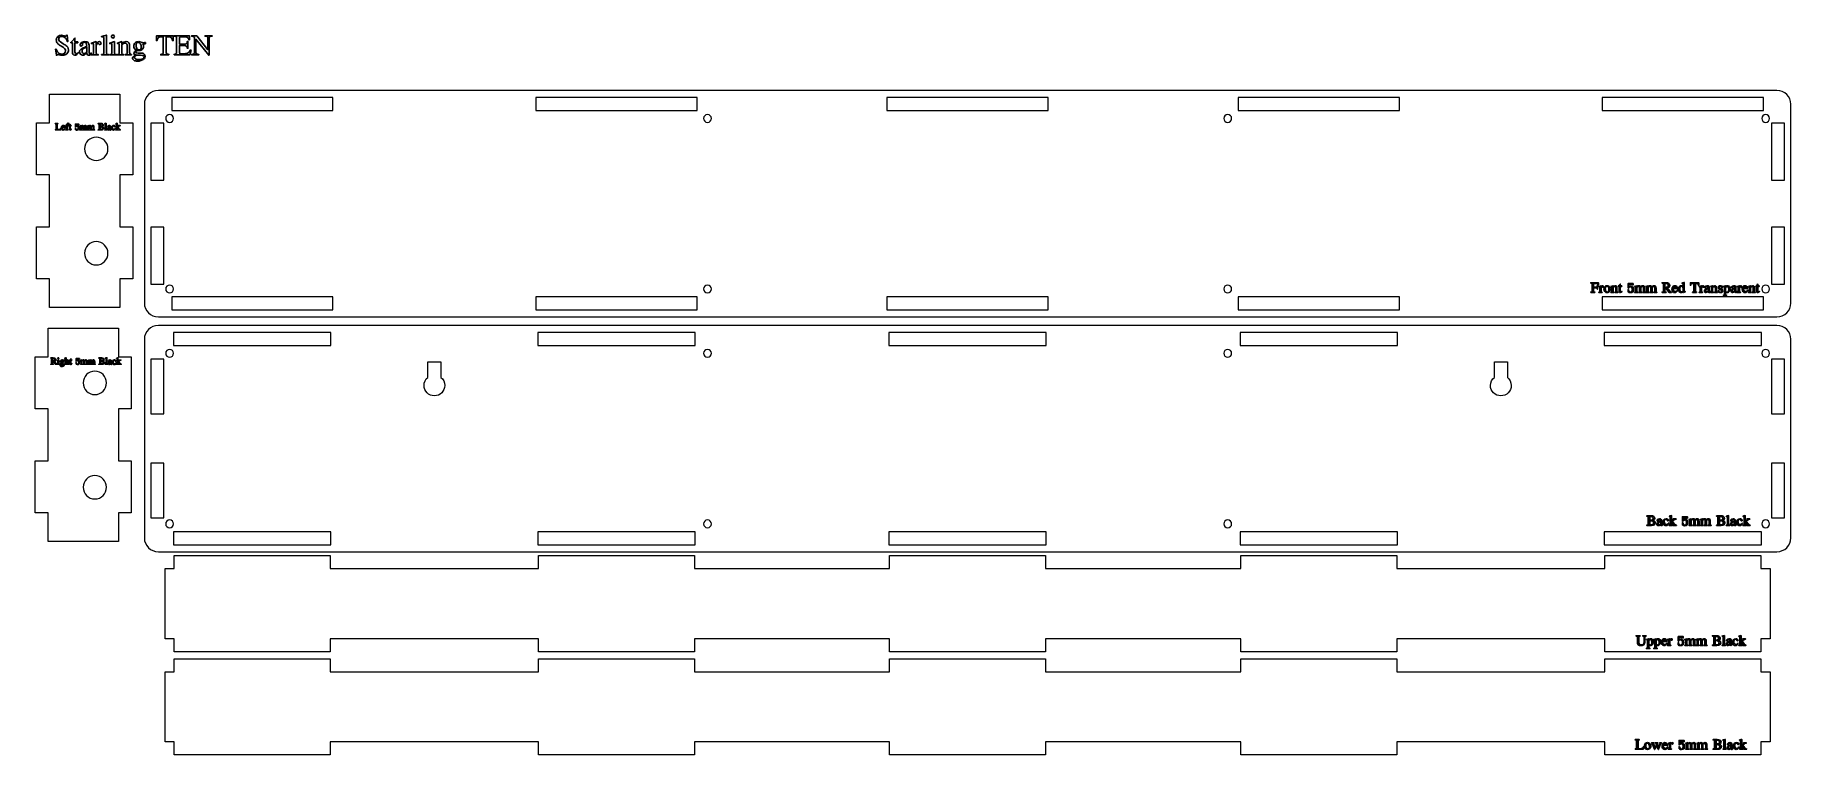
# Model space of a CAD drawing. Header units: inches. Extents: x -14.3 to 12.3, y -4.6 to 6.3.
import ezdxf

# ---------------------------------------------------------------- set-up
doc = ezdxf.new("R2010")
doc.units = ezdxf.units.IN
doc.header["$MEASUREMENT"] = 0
doc.layers.add('Layer 1', color=7, linetype='Continuous')

msp = doc.modelspace()

# ---------------------------------------------------------------- linework, layer by layer
at = {"layer": 'Layer 1', "lineweight": 5}
for points in [[(-12.254, 5.181), (-9.813, 5.181), (-9.813, 5.378), (-12.254, 5.378), (-12.254, 5.181)], [(-6.743, 5.181), (-4.302, 5.181), (-4.302, 5.378), (-6.743, 5.378), (-6.743, 5.181)], [(-1.428, 5.181), (1.013, 5.181), (1.013, 5.378), (-1.428, 5.378), (-1.428, 5.181)], [(3.887, 5.181), (6.328, 5.181), (6.328, 5.378), (3.887, 5.378), (3.887, 5.181)], [(9.399, 5.181), (11.84, 5.181), (11.84, 5.378), (9.399, 5.378), (9.399, 5.181)], [(-12.569, 4.126), (-12.372, 4.126), (-12.372, 4.992), (-12.569, 4.992), (-12.569, 4.126)], [(11.958, 4.126), (12.155, 4.126), (12.155, 4.992), (11.958, 4.992), (11.958, 4.126)], [(-12.569, 2.552), (-12.372, 2.552), (-12.372, 3.418), (-12.569, 3.418), (-12.569, 2.552)], [(11.958, 2.552), (12.155, 2.552), (12.155, 3.418), (11.958, 3.418), (11.958, 2.552)], [(-12.254, 2.166), (-9.813, 2.166), (-9.813, 2.363), (-12.254, 2.363), (-12.254, 2.166)], [(-6.743, 2.166), (-4.302, 2.166), (-4.302, 2.363), (-6.743, 2.363), (-6.743, 2.166)], [(-1.428, 2.166), (1.013, 2.166), (1.013, 2.363), (-1.428, 2.363), (-1.428, 2.166)], [(3.887, 2.166), (6.328, 2.166), (6.328, 2.363), (3.887, 2.363), (3.887, 2.166)], [(9.399, 2.166), (11.84, 2.166), (11.84, 2.363), (9.399, 2.363), (9.399, 2.166)], [(-12.225, 1.625), (-9.843, 1.625), (-9.843, 1.822), (-12.225, 1.822), (-12.225, 1.625)], [(-6.713, 1.625), (-4.331, 1.625), (-4.331, 1.822), (-6.713, 1.822), (-6.713, 1.625)], [(-1.398, 1.625), (0.984, 1.625), (0.984, 1.822), (-1.398, 1.822), (-1.398, 1.625)], [(3.917, 1.625), (6.299, 1.625), (6.299, 1.822), (3.917, 1.822), (3.917, 1.625)], [(9.429, 1.625), (11.811, 1.625), (11.811, 1.822), (9.429, 1.822), (9.429, 1.625)], [(-12.569, 0.589), (-12.372, 0.589), (-12.372, 1.416), (-12.569, 1.416), (-12.569, 0.589)], [(11.958, 0.589), (12.155, 0.589), (12.155, 1.416), (11.958, 1.416), (11.958, 0.589)], [(-12.569, -0.985), (-12.372, -0.985), (-12.372, -0.159), (-12.569, -0.159), (-12.569, -0.985)], [(11.958, -0.985), (12.155, -0.985), (12.155, -0.159), (11.958, -0.159), (11.958, -0.985)], [(-12.225, -1.391), (-9.843, -1.391), (-9.843, -1.194), (-12.225, -1.194), (-12.225, -1.391)], [(-6.713, -1.391), (-4.331, -1.391), (-4.331, -1.194), (-6.713, -1.194), (-6.713, -1.391)], [(-1.398, -1.391), (0.984, -1.391), (0.984, -1.194), (-1.398, -1.194), (-1.398, -1.391)], [(3.917, -1.391), (6.299, -1.391), (6.299, -1.194), (3.917, -1.194), (3.917, -1.391)], [(9.429, -1.391), (11.811, -1.391), (11.811, -1.194), (9.429, -1.194), (9.429, -1.391)]]:
    msp.add_lwpolyline(points, close=True, dxfattribs=at)
for centre, major_axis in [((-12.286, 5.063), (0, 0.0591)), ((-4.144, 5.063), (0, 0.0591)), ((3.73, 5.063), (0, 0.0591)), ((11.872, 5.063), (0, 0.0591)), ((-13.396, 4.603), (0, 0.177)), ((-13.396, 3.021), (0, 0.177)), ((-12.286, 2.481), (0, 0.0591)), ((-4.144, 2.481), (0, 0.0591)), ((3.73, 2.481), (0, 0.0591)), ((11.872, 2.481), (0, 0.0591)), ((-12.286, 1.507), (0, 0.0591)), ((-4.144, 1.507), (0, 0.0591)), ((3.73, 1.507), (0, 0.0591)), ((11.872, 1.507), (0, 0.0591)), ((-13.417, 1.059), (0, 0.177)), ((-13.417, -0.522), (0, 0.177)), ((-12.286, -1.076), (0, 0.0591)), ((-4.144, -1.076), (0, 0.0591)), ((3.73, -1.076), (0, 0.0591)), ((11.872, -1.076), (0, 0.0591))]:
    msp.add_ellipse(centre, major_axis=major_axis, ratio=1, start_param=0, end_param=6.28318, dxfattribs=at)
at = {"layer": 'Layer 1'}
for points, knots in [([(-14.014, 6.113), (-14.014, 6.113), (-14.004, 6.113), (-14.004, 6.113), (-14.004, 6.113), (-13.996, 6.091), (-13.985, 6.072), (-13.969, 6.058), (-13.969, 6.058), (-13.953, 6.043), (-13.934, 6.035), (-13.912, 6.035), (-13.912, 6.035), (-13.898, 6.035), (-13.885, 6.04), (-13.875, 6.05), (-13.875, 6.05), (-13.866, 6.059), (-13.861, 6.071), (-13.861, 6.085), (-13.861, 6.085), (-13.861, 6.09), (-13.862, 6.096), (-13.863, 6.101), (-13.863, 6.101), (-13.867, 6.114), (-13.874, 6.125), (-13.885, 6.132), (-13.885, 6.132), (-13.895, 6.14), (-13.912, 6.151), (-13.934, 6.164), (-13.934, 6.164), (-13.957, 6.177), (-13.974, 6.19), (-13.985, 6.202), (-13.985, 6.202), (-13.996, 6.214), (-14.001, 6.23), (-14.001, 6.249), (-14.001, 6.249), (-14.001, 6.27), (-13.994, 6.288), (-13.979, 6.302), (-13.979, 6.302), (-13.964, 6.315), (-13.945, 6.322), (-13.923, 6.322), (-13.923, 6.322), (-13.911, 6.322), (-13.898, 6.32), (-13.884, 6.315), (-13.884, 6.315), (-13.87, 6.31), (-13.862, 6.308), (-13.86, 6.308), (-13.86, 6.308), (-13.853, 6.308), (-13.848, 6.312), (-13.845, 6.322), (-13.845, 6.322), (-13.845, 6.322), (-13.836, 6.322), (-13.836, 6.322), (-13.836, 6.322), (-13.836, 6.322), (-13.826, 6.229), (-13.826, 6.229), (-13.826, 6.229), (-13.826, 6.229), (-13.837, 6.229), (-13.837, 6.229), (-13.837, 6.229), (-13.84, 6.242), (-13.846, 6.255), (-13.853, 6.267), (-13.853, 6.267), (-13.861, 6.278), (-13.87, 6.287), (-13.881, 6.294), (-13.881, 6.294), (-13.892, 6.301), (-13.904, 6.304), (-13.917, 6.304), (-13.917, 6.304), (-13.931, 6.304), (-13.942, 6.3), (-13.95, 6.293), (-13.95, 6.293), (-13.959, 6.286), (-13.963, 6.275), (-13.963, 6.262), (-13.963, 6.262), (-13.963, 6.244), (-13.947, 6.225), (-13.916, 6.207), (-13.916, 6.207), (-13.887, 6.189), (-13.867, 6.177), (-13.856, 6.169), (-13.856, 6.169), (-13.845, 6.162), (-13.836, 6.153), (-13.828, 6.141), (-13.828, 6.141), (-13.82, 6.13), (-13.816, 6.116), (-13.816, 6.1), (-13.816, 6.1), (-13.816, 6.078), (-13.825, 6.059), (-13.841, 6.043), (-13.841, 6.043), (-13.858, 6.027), (-13.881, 6.019), (-13.909, 6.019), (-13.909, 6.019), (-13.918, 6.019), (-13.926, 6.02), (-13.933, 6.021), (-13.933, 6.021), (-13.94, 6.023), (-13.949, 6.025), (-13.958, 6.028), (-13.958, 6.028), (-13.967, 6.031), (-13.974, 6.033), (-13.978, 6.033), (-13.978, 6.033), (-13.986, 6.033), (-13.99, 6.028), (-13.991, 6.019), (-13.991, 6.019), (-13.991, 6.019), (-14, 6.019), (-14, 6.019), (-14, 6.019), (-14, 6.019), (-14.014, 6.113), (-14.014, 6.113)], [0, 0, 0, 0, 0.028571, 0.028571, 0.028571, 0.028571, 0.057143, 0.057143, 0.057143, 0.057143, 0.085714, 0.085714, 0.085714, 0.085714, 0.114286, 0.114286, 0.114286, 0.114286, 0.142857, 0.142857, 0.142857, 0.142857, 0.171429, 0.171429, 0.171429, 0.171429, 0.2, 0.2, 0.2, 0.2, 0.228571, 0.228571, 0.228571, 0.228571, 0.257143, 0.257143, 0.257143, 0.257143, 0.285714, 0.285714, 0.285714, 0.285714, 0.314286, 0.314286, 0.314286, 0.314286, 0.342857, 0.342857, 0.342857, 0.342857, 0.371429, 0.371429, 0.371429, 0.371429, 0.4, 0.4, 0.4, 0.4, 0.428571, 0.428571, 0.428571, 0.428571, 0.457143, 0.457143, 0.457143, 0.457143, 0.485714, 0.485714, 0.485714, 0.485714, 0.514286, 0.514286, 0.514286, 0.514286, 0.542857, 0.542857, 0.542857, 0.542857, 0.571429, 0.571429, 0.571429, 0.571429, 0.6, 0.6, 0.6, 0.6, 0.628571, 0.628571, 0.628571, 0.628571, 0.657143, 0.657143, 0.657143, 0.657143, 0.685714, 0.685714, 0.685714, 0.685714, 0.714286, 0.714286, 0.714286, 0.714286, 0.742857, 0.742857, 0.742857, 0.742857, 0.771429, 0.771429, 0.771429, 0.771429, 0.8, 0.8, 0.8, 0.8, 0.828571, 0.828571, 0.828571, 0.828571, 0.857143, 0.857143, 0.857143, 0.857143, 0.885714, 0.885714, 0.885714, 0.885714, 0.914286, 0.914286, 0.914286, 0.914286, 0.942857, 0.942857, 0.942857, 0.942857, 0.971429, 0.971429, 0.971429, 0.971429, 1, 1, 1, 1]), ([(-13.719, 6.089), (-13.719, 6.059), (-13.713, 6.043), (-13.7, 6.043), (-13.7, 6.043), (-13.695, 6.043), (-13.691, 6.044), (-13.687, 6.046), (-13.687, 6.046), (-13.682, 6.048), (-13.676, 6.053), (-13.67, 6.059), (-13.67, 6.059), (-13.67, 6.059), (-13.665, 6.055), (-13.665, 6.055), (-13.665, 6.055), (-13.682, 6.032), (-13.701, 6.02), (-13.722, 6.02), (-13.722, 6.02), (-13.736, 6.02), (-13.745, 6.025), (-13.75, 6.034), (-13.75, 6.034), (-13.754, 6.043), (-13.756, 6.059), (-13.756, 6.081), (-13.756, 6.081), (-13.756, 6.081), (-13.756, 6.208), (-13.756, 6.208), (-13.756, 6.208), (-13.756, 6.208), (-13.77, 6.208), (-13.77, 6.208), (-13.77, 6.208), (-13.775, 6.208), (-13.778, 6.208), (-13.779, 6.209), (-13.779, 6.209), (-13.78, 6.209), (-13.781, 6.211), (-13.781, 6.214), (-13.781, 6.214), (-13.773, 6.22), (-13.766, 6.226), (-13.76, 6.232), (-13.76, 6.232), (-13.753, 6.239), (-13.745, 6.248), (-13.736, 6.259), (-13.736, 6.259), (-13.727, 6.27), (-13.721, 6.277), (-13.719, 6.28), (-13.719, 6.28), (-13.719, 6.28), (-13.719, 6.222), (-13.719, 6.222), (-13.719, 6.222), (-13.719, 6.222), (-13.676, 6.222), (-13.676, 6.222), (-13.676, 6.222), (-13.676, 6.222), (-13.676, 6.208), (-13.676, 6.208), (-13.676, 6.208), (-13.676, 6.208), (-13.719, 6.208), (-13.719, 6.208), (-13.719, 6.208), (-13.719, 6.208), (-13.719, 6.089), (-13.719, 6.089)], [0, 0, 0, 0, 0.052632, 0.052632, 0.052632, 0.052632, 0.105263, 0.105263, 0.105263, 0.105263, 0.157895, 0.157895, 0.157895, 0.157895, 0.210526, 0.210526, 0.210526, 0.210526, 0.263158, 0.263158, 0.263158, 0.263158, 0.315789, 0.315789, 0.315789, 0.315789, 0.368421, 0.368421, 0.368421, 0.368421, 0.421053, 0.421053, 0.421053, 0.421053, 0.473684, 0.473684, 0.473684, 0.473684, 0.526316, 0.526316, 0.526316, 0.526316, 0.578947, 0.578947, 0.578947, 0.578947, 0.631579, 0.631579, 0.631579, 0.631579, 0.684211, 0.684211, 0.684211, 0.684211, 0.736842, 0.736842, 0.736842, 0.736842, 0.789474, 0.789474, 0.789474, 0.789474, 0.842105, 0.842105, 0.842105, 0.842105, 0.894737, 0.894737, 0.894737, 0.894737, 0.947368, 0.947368, 0.947368, 0.947368, 1, 1, 1, 1]), ([(-13.504, 6.059), (-13.504, 6.049), (-13.5, 6.045), (-13.494, 6.045), (-13.494, 6.045), (-13.488, 6.045), (-13.48, 6.048), (-13.471, 6.055), (-13.471, 6.055), (-13.471, 6.055), (-13.471, 6.044), (-13.471, 6.044), (-13.471, 6.044), (-13.475, 6.038), (-13.481, 6.033), (-13.488, 6.028), (-13.488, 6.028), (-13.495, 6.023), (-13.502, 6.02), (-13.507, 6.02), (-13.507, 6.02), (-13.527, 6.02), (-13.538, 6.031), (-13.539, 6.054), (-13.539, 6.054), (-13.563, 6.031), (-13.585, 6.02), (-13.603, 6.02), (-13.603, 6.02), (-13.616, 6.02), (-13.627, 6.025), (-13.636, 6.034), (-13.636, 6.034), (-13.645, 6.043), (-13.65, 6.054), (-13.65, 6.067), (-13.65, 6.067), (-13.65, 6.079), (-13.646, 6.09), (-13.639, 6.099), (-13.639, 6.099), (-13.631, 6.109), (-13.622, 6.116), (-13.611, 6.123), (-13.611, 6.123), (-13.6, 6.129), (-13.588, 6.135), (-13.576, 6.139), (-13.576, 6.139), (-13.564, 6.144), (-13.552, 6.148), (-13.541, 6.153), (-13.541, 6.153), (-13.541, 6.177), (-13.543, 6.194), (-13.547, 6.203), (-13.547, 6.203), (-13.551, 6.212), (-13.56, 6.216), (-13.573, 6.216), (-13.573, 6.216), (-13.578, 6.216), (-13.584, 6.215), (-13.59, 6.213), (-13.59, 6.213), (-13.596, 6.211), (-13.6, 6.208), (-13.602, 6.204), (-13.602, 6.204), (-13.602, 6.203), (-13.603, 6.2), (-13.603, 6.196), (-13.603, 6.196), (-13.603, 6.194), (-13.603, 6.192), (-13.603, 6.188), (-13.603, 6.188), (-13.602, 6.184), (-13.602, 6.18), (-13.602, 6.178), (-13.602, 6.178), (-13.602, 6.173), (-13.604, 6.169), (-13.608, 6.165), (-13.608, 6.165), (-13.612, 6.161), (-13.617, 6.159), (-13.622, 6.159), (-13.622, 6.159), (-13.634, 6.159), (-13.641, 6.165), (-13.641, 6.177), (-13.641, 6.177), (-13.641, 6.183), (-13.639, 6.189), (-13.636, 6.193), (-13.636, 6.193), (-13.625, 6.215), (-13.601, 6.226), (-13.567, 6.226), (-13.567, 6.226), (-13.543, 6.226), (-13.526, 6.221), (-13.517, 6.209), (-13.517, 6.209), (-13.508, 6.198), (-13.504, 6.179), (-13.504, 6.151), (-13.504, 6.151), (-13.504, 6.151), (-13.504, 6.059), (-13.504, 6.059)], [0, 0, 0, 0, 0.035714, 0.035714, 0.035714, 0.035714, 0.071429, 0.071429, 0.071429, 0.071429, 0.107143, 0.107143, 0.107143, 0.107143, 0.142857, 0.142857, 0.142857, 0.142857, 0.178571, 0.178571, 0.178571, 0.178571, 0.214286, 0.214286, 0.214286, 0.214286, 0.25, 0.25, 0.25, 0.25, 0.285714, 0.285714, 0.285714, 0.285714, 0.321429, 0.321429, 0.321429, 0.321429, 0.357143, 0.357143, 0.357143, 0.357143, 0.392857, 0.392857, 0.392857, 0.392857, 0.428571, 0.428571, 0.428571, 0.428571, 0.464286, 0.464286, 0.464286, 0.464286, 0.5, 0.5, 0.5, 0.5, 0.535714, 0.535714, 0.535714, 0.535714, 0.571429, 0.571429, 0.571429, 0.571429, 0.607143, 0.607143, 0.607143, 0.607143, 0.642857, 0.642857, 0.642857, 0.642857, 0.678571, 0.678571, 0.678571, 0.678571, 0.714286, 0.714286, 0.714286, 0.714286, 0.75, 0.75, 0.75, 0.75, 0.785714, 0.785714, 0.785714, 0.785714, 0.821429, 0.821429, 0.821429, 0.821429, 0.857143, 0.857143, 0.857143, 0.857143, 0.892857, 0.892857, 0.892857, 0.892857, 0.928571, 0.928571, 0.928571, 0.928571, 0.964286, 0.964286, 0.964286, 0.964286, 1, 1, 1, 1]), ([(-13.541, 6.141), (-13.55, 6.137), (-13.559, 6.134), (-13.566, 6.131), (-13.566, 6.131), (-13.574, 6.129), (-13.581, 6.125), (-13.588, 6.121), (-13.588, 6.121), (-13.595, 6.117), (-13.6, 6.112), (-13.604, 6.106), (-13.604, 6.106), (-13.609, 6.1), (-13.611, 6.092), (-13.611, 6.082), (-13.611, 6.082), (-13.611, 6.072), (-13.608, 6.063), (-13.603, 6.056), (-13.603, 6.056), (-13.597, 6.049), (-13.59, 6.046), (-13.58, 6.046), (-13.58, 6.046), (-13.575, 6.046), (-13.568, 6.048), (-13.558, 6.053), (-13.558, 6.053), (-13.549, 6.057), (-13.543, 6.061), (-13.541, 6.065), (-13.541, 6.065), (-13.541, 6.065), (-13.541, 6.141), (-13.541, 6.141)], [0, 0, 0, 0, 0.111111, 0.111111, 0.111111, 0.111111, 0.222222, 0.222222, 0.222222, 0.222222, 0.333333, 0.333333, 0.333333, 0.333333, 0.444444, 0.444444, 0.444444, 0.444444, 0.555556, 0.555556, 0.555556, 0.555556, 0.666667, 0.666667, 0.666667, 0.666667, 0.777778, 0.777778, 0.777778, 0.777778, 0.888889, 0.888889, 0.888889, 0.888889, 1, 1, 1, 1]), ([(-13.436, 6.156), (-13.436, 6.172), (-13.437, 6.184), (-13.439, 6.19), (-13.439, 6.19), (-13.442, 6.196), (-13.446, 6.199), (-13.453, 6.199), (-13.453, 6.199), (-13.458, 6.199), (-13.463, 6.198), (-13.468, 6.196), (-13.468, 6.196), (-13.468, 6.196), (-13.468, 6.203), (-13.468, 6.203), (-13.468, 6.203), (-13.468, 6.203), (-13.398, 6.226), (-13.398, 6.226), (-13.398, 6.226), (-13.398, 6.226), (-13.398, 6.187), (-13.398, 6.187), (-13.398, 6.187), (-13.392, 6.197), (-13.385, 6.206), (-13.376, 6.214), (-13.376, 6.214), (-13.367, 6.222), (-13.358, 6.226), (-13.348, 6.226), (-13.348, 6.226), (-13.332, 6.226), (-13.324, 6.217), (-13.324, 6.197), (-13.324, 6.197), (-13.325, 6.188), (-13.331, 6.183), (-13.341, 6.183), (-13.341, 6.183), (-13.345, 6.183), (-13.348, 6.184), (-13.35, 6.185), (-13.35, 6.185), (-13.352, 6.186), (-13.354, 6.188), (-13.357, 6.191), (-13.357, 6.191), (-13.36, 6.194), (-13.363, 6.196), (-13.365, 6.197), (-13.365, 6.197), (-13.366, 6.198), (-13.368, 6.199), (-13.371, 6.199), (-13.371, 6.199), (-13.375, 6.199), (-13.381, 6.195), (-13.388, 6.186), (-13.388, 6.186), (-13.395, 6.178), (-13.398, 6.171), (-13.398, 6.165), (-13.398, 6.165), (-13.398, 6.165), (-13.398, 6.06), (-13.398, 6.06), (-13.398, 6.06), (-13.398, 6.05), (-13.396, 6.043), (-13.391, 6.039), (-13.391, 6.039), (-13.387, 6.034), (-13.378, 6.032), (-13.365, 6.031), (-13.365, 6.031), (-13.365, 6.031), (-13.365, 6.025), (-13.365, 6.025), (-13.365, 6.025), (-13.365, 6.025), (-13.468, 6.025), (-13.468, 6.025), (-13.468, 6.025), (-13.468, 6.025), (-13.468, 6.031), (-13.468, 6.031), (-13.468, 6.031), (-13.456, 6.032), (-13.447, 6.034), (-13.442, 6.039), (-13.442, 6.039), (-13.438, 6.043), (-13.436, 6.05), (-13.436, 6.06), (-13.436, 6.06), (-13.436, 6.06), (-13.436, 6.156), (-13.436, 6.156)], [0, 0, 0, 0, 0.04, 0.04, 0.04, 0.04, 0.08, 0.08, 0.08, 0.08, 0.12, 0.12, 0.12, 0.12, 0.16, 0.16, 0.16, 0.16, 0.2, 0.2, 0.2, 0.2, 0.24, 0.24, 0.24, 0.24, 0.28, 0.28, 0.28, 0.28, 0.32, 0.32, 0.32, 0.32, 0.36, 0.36, 0.36, 0.36, 0.4, 0.4, 0.4, 0.4, 0.44, 0.44, 0.44, 0.44, 0.48, 0.48, 0.48, 0.48, 0.52, 0.52, 0.52, 0.52, 0.56, 0.56, 0.56, 0.56, 0.6, 0.6, 0.6, 0.6, 0.64, 0.64, 0.64, 0.64, 0.68, 0.68, 0.68, 0.68, 0.72, 0.72, 0.72, 0.72, 0.76, 0.76, 0.76, 0.76, 0.8, 0.8, 0.8, 0.8, 0.84, 0.84, 0.84, 0.84, 0.88, 0.88, 0.88, 0.88, 0.92, 0.92, 0.92, 0.92, 0.96, 0.96, 0.96, 0.96, 1, 1, 1, 1]), ([(-13.281, 6.272), (-13.281, 6.284), (-13.282, 6.292), (-13.284, 6.295), (-13.284, 6.295), (-13.286, 6.298), (-13.291, 6.3), (-13.3, 6.3), (-13.3, 6.3), (-13.3, 6.3), (-13.315, 6.3), (-13.315, 6.3), (-13.315, 6.3), (-13.315, 6.3), (-13.315, 6.305), (-13.315, 6.305), (-13.315, 6.305), (-13.292, 6.31), (-13.268, 6.316), (-13.243, 6.325), (-13.243, 6.325), (-13.243, 6.325), (-13.243, 6.06), (-13.243, 6.06), (-13.243, 6.06), (-13.243, 6.05), (-13.241, 6.043), (-13.237, 6.039), (-13.237, 6.039), (-13.232, 6.034), (-13.223, 6.032), (-13.21, 6.031), (-13.21, 6.031), (-13.21, 6.031), (-13.21, 6.025), (-13.21, 6.025), (-13.21, 6.025), (-13.21, 6.025), (-13.315, 6.025), (-13.315, 6.025), (-13.315, 6.025), (-13.315, 6.025), (-13.315, 6.031), (-13.315, 6.031), (-13.315, 6.031), (-13.302, 6.032), (-13.293, 6.034), (-13.288, 6.039), (-13.288, 6.039), (-13.283, 6.043), (-13.281, 6.05), (-13.281, 6.06), (-13.281, 6.06), (-13.281, 6.06), (-13.281, 6.272), (-13.281, 6.272)], [0, 0, 0, 0, 0.071429, 0.071429, 0.071429, 0.071429, 0.142857, 0.142857, 0.142857, 0.142857, 0.214286, 0.214286, 0.214286, 0.214286, 0.285714, 0.285714, 0.285714, 0.285714, 0.357143, 0.357143, 0.357143, 0.357143, 0.428571, 0.428571, 0.428571, 0.428571, 0.5, 0.5, 0.5, 0.5, 0.571429, 0.571429, 0.571429, 0.571429, 0.642857, 0.642857, 0.642857, 0.642857, 0.714286, 0.714286, 0.714286, 0.714286, 0.785714, 0.785714, 0.785714, 0.785714, 0.857143, 0.857143, 0.857143, 0.857143, 0.928571, 0.928571, 0.928571, 0.928571, 1, 1, 1, 1]), ([(-13.158, 6.167), (-13.158, 6.179), (-13.159, 6.188), (-13.161, 6.193), (-13.161, 6.193), (-13.163, 6.198), (-13.167, 6.2), (-13.173, 6.2), (-13.173, 6.2), (-13.176, 6.2), (-13.182, 6.199), (-13.191, 6.197), (-13.191, 6.197), (-13.191, 6.197), (-13.191, 6.203), (-13.191, 6.203), (-13.191, 6.203), (-13.191, 6.203), (-13.121, 6.226), (-13.121, 6.226), (-13.121, 6.226), (-13.121, 6.226), (-13.121, 6.06), (-13.121, 6.06), (-13.121, 6.06), (-13.121, 6.05), (-13.118, 6.043), (-13.114, 6.039), (-13.114, 6.039), (-13.109, 6.034), (-13.1, 6.032), (-13.087, 6.031), (-13.087, 6.031), (-13.087, 6.031), (-13.087, 6.025), (-13.087, 6.025), (-13.087, 6.025), (-13.087, 6.025), (-13.191, 6.025), (-13.191, 6.025), (-13.191, 6.025), (-13.191, 6.025), (-13.191, 6.031), (-13.191, 6.031), (-13.191, 6.031), (-13.178, 6.032), (-13.17, 6.034), (-13.165, 6.039), (-13.165, 6.039), (-13.16, 6.043), (-13.158, 6.05), (-13.158, 6.06), (-13.158, 6.06), (-13.158, 6.06), (-13.158, 6.167), (-13.158, 6.167)], [0, 0, 0, 0, 0.071429, 0.071429, 0.071429, 0.071429, 0.142857, 0.142857, 0.142857, 0.142857, 0.214286, 0.214286, 0.214286, 0.214286, 0.285714, 0.285714, 0.285714, 0.285714, 0.357143, 0.357143, 0.357143, 0.357143, 0.428571, 0.428571, 0.428571, 0.428571, 0.5, 0.5, 0.5, 0.5, 0.571429, 0.571429, 0.571429, 0.571429, 0.642857, 0.642857, 0.642857, 0.642857, 0.714286, 0.714286, 0.714286, 0.714286, 0.785714, 0.785714, 0.785714, 0.785714, 0.857143, 0.857143, 0.857143, 0.857143, 0.928571, 0.928571, 0.928571, 0.928571, 1, 1, 1, 1]), ([(-13.165, 6.302), (-13.165, 6.308), (-13.163, 6.314), (-13.159, 6.318), (-13.159, 6.318), (-13.154, 6.323), (-13.149, 6.325), (-13.143, 6.325), (-13.143, 6.325), (-13.137, 6.325), (-13.132, 6.323), (-13.127, 6.318), (-13.127, 6.318), (-13.123, 6.314), (-13.121, 6.309), (-13.121, 6.302), (-13.121, 6.302), (-13.121, 6.296), (-13.123, 6.291), (-13.127, 6.287), (-13.127, 6.287), (-13.132, 6.282), (-13.137, 6.28), (-13.143, 6.28), (-13.143, 6.28), (-13.149, 6.28), (-13.154, 6.282), (-13.159, 6.287), (-13.159, 6.287), (-13.163, 6.291), (-13.165, 6.296), (-13.165, 6.302)], [0, 0, 0, 0, 0.125, 0.125, 0.125, 0.125, 0.25, 0.25, 0.25, 0.25, 0.375, 0.375, 0.375, 0.375, 0.5, 0.5, 0.5, 0.5, 0.625, 0.625, 0.625, 0.625, 0.75, 0.75, 0.75, 0.75, 0.875, 0.875, 0.875, 0.875, 1, 1, 1, 1]), ([(-13.047, 6.167), (-13.047, 6.182), (-13.049, 6.19), (-13.052, 6.194), (-13.052, 6.194), (-13.055, 6.198), (-13.063, 6.199), (-13.075, 6.199), (-13.075, 6.199), (-13.075, 6.199), (-13.075, 6.205), (-13.075, 6.205), (-13.075, 6.205), (-13.075, 6.205), (-13.01, 6.226), (-13.01, 6.226), (-13.01, 6.226), (-13.01, 6.226), (-13.01, 6.191), (-13.01, 6.191), (-13.01, 6.191), (-12.989, 6.214), (-12.967, 6.226), (-12.943, 6.226), (-12.943, 6.226), (-12.908, 6.226), (-12.891, 6.203), (-12.891, 6.155), (-12.891, 6.155), (-12.891, 6.155), (-12.891, 6.06), (-12.891, 6.06), (-12.891, 6.06), (-12.891, 6.05), (-12.889, 6.043), (-12.885, 6.039), (-12.885, 6.039), (-12.881, 6.034), (-12.874, 6.032), (-12.864, 6.031), (-12.864, 6.031), (-12.864, 6.031), (-12.864, 6.025), (-12.864, 6.025), (-12.864, 6.025), (-12.864, 6.025), (-12.957, 6.025), (-12.957, 6.025), (-12.957, 6.025), (-12.957, 6.025), (-12.957, 6.031), (-12.957, 6.031), (-12.957, 6.031), (-12.946, 6.032), (-12.939, 6.034), (-12.935, 6.039), (-12.935, 6.039), (-12.931, 6.043), (-12.929, 6.05), (-12.929, 6.06), (-12.929, 6.06), (-12.929, 6.06), (-12.929, 6.155), (-12.929, 6.155), (-12.929, 6.155), (-12.929, 6.17), (-12.931, 6.182), (-12.935, 6.19), (-12.935, 6.19), (-12.939, 6.199), (-12.948, 6.203), (-12.962, 6.203), (-12.962, 6.203), (-12.978, 6.203), (-12.994, 6.194), (-13.01, 6.177), (-13.01, 6.177), (-13.01, 6.177), (-13.01, 6.06), (-13.01, 6.06), (-13.01, 6.06), (-13.01, 6.05), (-13.008, 6.043), (-13.004, 6.039), (-13.004, 6.039), (-13, 6.034), (-12.993, 6.032), (-12.983, 6.031), (-12.983, 6.031), (-12.983, 6.031), (-12.983, 6.025), (-12.983, 6.025), (-12.983, 6.025), (-12.983, 6.025), (-13.075, 6.025), (-13.075, 6.025), (-13.075, 6.025), (-13.075, 6.025), (-13.075, 6.031), (-13.075, 6.031), (-13.075, 6.031), (-13.065, 6.032), (-13.057, 6.034), (-13.053, 6.039), (-13.053, 6.039), (-13.049, 6.043), (-13.047, 6.05), (-13.047, 6.06), (-13.047, 6.06), (-13.047, 6.06), (-13.047, 6.167), (-13.047, 6.167)], [0, 0, 0, 0, 0.035714, 0.035714, 0.035714, 0.035714, 0.071429, 0.071429, 0.071429, 0.071429, 0.107143, 0.107143, 0.107143, 0.107143, 0.142857, 0.142857, 0.142857, 0.142857, 0.178571, 0.178571, 0.178571, 0.178571, 0.214286, 0.214286, 0.214286, 0.214286, 0.25, 0.25, 0.25, 0.25, 0.285714, 0.285714, 0.285714, 0.285714, 0.321429, 0.321429, 0.321429, 0.321429, 0.357143, 0.357143, 0.357143, 0.357143, 0.392857, 0.392857, 0.392857, 0.392857, 0.428571, 0.428571, 0.428571, 0.428571, 0.464286, 0.464286, 0.464286, 0.464286, 0.5, 0.5, 0.5, 0.5, 0.535714, 0.535714, 0.535714, 0.535714, 0.571429, 0.571429, 0.571429, 0.571429, 0.607143, 0.607143, 0.607143, 0.607143, 0.642857, 0.642857, 0.642857, 0.642857, 0.678571, 0.678571, 0.678571, 0.678571, 0.714286, 0.714286, 0.714286, 0.714286, 0.75, 0.75, 0.75, 0.75, 0.785714, 0.785714, 0.785714, 0.785714, 0.821429, 0.821429, 0.821429, 0.821429, 0.857143, 0.857143, 0.857143, 0.857143, 0.892857, 0.892857, 0.892857, 0.892857, 0.928571, 0.928571, 0.928571, 0.928571, 0.964286, 0.964286, 0.964286, 0.964286, 1, 1, 1, 1]), ([(-12.653, 6.195), (-12.653, 6.195), (-12.689, 6.195), (-12.689, 6.195), (-12.689, 6.195), (-12.683, 6.183), (-12.681, 6.17), (-12.681, 6.157), (-12.681, 6.157), (-12.681, 6.143), (-12.684, 6.131), (-12.69, 6.121), (-12.69, 6.121), (-12.696, 6.111), (-12.705, 6.104), (-12.716, 6.098), (-12.716, 6.098), (-12.727, 6.093), (-12.739, 6.09), (-12.751, 6.09), (-12.751, 6.09), (-12.755, 6.09), (-12.759, 6.09), (-12.764, 6.091), (-12.764, 6.091), (-12.769, 6.092), (-12.772, 6.092), (-12.775, 6.092), (-12.775, 6.092), (-12.78, 6.091), (-12.785, 6.087), (-12.791, 6.08), (-12.791, 6.08), (-12.798, 6.074), (-12.801, 6.068), (-12.801, 6.062), (-12.801, 6.062), (-12.797, 6.056), (-12.784, 6.053), (-12.761, 6.053), (-12.761, 6.053), (-12.73, 6.051), (-12.709, 6.05), (-12.698, 6.049), (-12.698, 6.049), (-12.688, 6.048), (-12.678, 6.044), (-12.669, 6.037), (-12.669, 6.037), (-12.661, 6.031), (-12.657, 6.019), (-12.657, 6.003), (-12.657, 6.003), (-12.657, 5.988), (-12.663, 5.975), (-12.676, 5.964), (-12.676, 5.964), (-12.688, 5.952), (-12.704, 5.944), (-12.722, 5.938), (-12.722, 5.938), (-12.74, 5.932), (-12.756, 5.929), (-12.771, 5.929), (-12.771, 5.929), (-12.795, 5.929), (-12.813, 5.934), (-12.827, 5.944), (-12.827, 5.944), (-12.841, 5.954), (-12.847, 5.964), (-12.847, 5.975), (-12.847, 5.975), (-12.847, 5.98), (-12.846, 5.985), (-12.842, 5.99), (-12.842, 5.99), (-12.838, 5.995), (-12.833, 6), (-12.827, 6.005), (-12.827, 6.005), (-12.821, 6.01), (-12.814, 6.017), (-12.804, 6.025), (-12.804, 6.025), (-12.82, 6.032), (-12.827, 6.04), (-12.827, 6.048), (-12.827, 6.048), (-12.827, 6.061), (-12.814, 6.077), (-12.788, 6.096), (-12.788, 6.096), (-12.815, 6.108), (-12.829, 6.128), (-12.829, 6.155), (-12.829, 6.155), (-12.829, 6.176), (-12.821, 6.194), (-12.807, 6.207), (-12.807, 6.207), (-12.792, 6.22), (-12.774, 6.226), (-12.752, 6.226), (-12.752, 6.226), (-12.741, 6.226), (-12.729, 6.223), (-12.715, 6.218), (-12.715, 6.218), (-12.7, 6.213), (-12.687, 6.21), (-12.674, 6.21), (-12.674, 6.21), (-12.665, 6.21), (-12.658, 6.211), (-12.653, 6.212), (-12.653, 6.212), (-12.653, 6.212), (-12.653, 6.195), (-12.653, 6.195)], [0, 0, 0, 0, 0.033333, 0.033333, 0.033333, 0.033333, 0.066667, 0.066667, 0.066667, 0.066667, 0.1, 0.1, 0.1, 0.1, 0.133333, 0.133333, 0.133333, 0.133333, 0.166667, 0.166667, 0.166667, 0.166667, 0.2, 0.2, 0.2, 0.2, 0.233333, 0.233333, 0.233333, 0.233333, 0.266667, 0.266667, 0.266667, 0.266667, 0.3, 0.3, 0.3, 0.3, 0.333333, 0.333333, 0.333333, 0.333333, 0.366667, 0.366667, 0.366667, 0.366667, 0.4, 0.4, 0.4, 0.4, 0.433333, 0.433333, 0.433333, 0.433333, 0.466667, 0.466667, 0.466667, 0.466667, 0.5, 0.5, 0.5, 0.5, 0.533333, 0.533333, 0.533333, 0.533333, 0.566667, 0.566667, 0.566667, 0.566667, 0.6, 0.6, 0.6, 0.6, 0.633333, 0.633333, 0.633333, 0.633333, 0.666667, 0.666667, 0.666667, 0.666667, 0.7, 0.7, 0.7, 0.7, 0.733333, 0.733333, 0.733333, 0.733333, 0.766667, 0.766667, 0.766667, 0.766667, 0.8, 0.8, 0.8, 0.8, 0.833333, 0.833333, 0.833333, 0.833333, 0.866667, 0.866667, 0.866667, 0.866667, 0.9, 0.9, 0.9, 0.9, 0.933333, 0.933333, 0.933333, 0.933333, 0.966667, 0.966667, 0.966667, 0.966667, 1, 1, 1, 1]), ([(-12.747, 6.101), (-12.726, 6.101), (-12.715, 6.115), (-12.715, 6.145), (-12.715, 6.145), (-12.715, 6.16), (-12.718, 6.175), (-12.726, 6.191), (-12.726, 6.191), (-12.734, 6.206), (-12.744, 6.214), (-12.758, 6.214), (-12.758, 6.214), (-12.781, 6.214), (-12.793, 6.2), (-12.793, 6.172), (-12.793, 6.172), (-12.793, 6.155), (-12.789, 6.138), (-12.782, 6.123), (-12.782, 6.123), (-12.775, 6.108), (-12.763, 6.101), (-12.747, 6.101)], [0, 0, 0, 0, 0.166667, 0.166667, 0.166667, 0.166667, 0.333333, 0.333333, 0.333333, 0.333333, 0.5, 0.5, 0.5, 0.5, 0.666667, 0.666667, 0.666667, 0.666667, 0.833333, 0.833333, 0.833333, 0.833333, 1, 1, 1, 1]), ([(-12.297, 6.025), (-12.297, 6.025), (-12.419, 6.025), (-12.419, 6.025), (-12.419, 6.025), (-12.419, 6.025), (-12.419, 6.033), (-12.419, 6.033), (-12.419, 6.033), (-12.394, 6.033), (-12.381, 6.042), (-12.381, 6.06), (-12.381, 6.06), (-12.381, 6.06), (-12.381, 6.297), (-12.381, 6.297), (-12.381, 6.297), (-12.381, 6.297), (-12.413, 6.297), (-12.413, 6.297), (-12.413, 6.297), (-12.426, 6.297), (-12.436, 6.297), (-12.444, 6.295), (-12.444, 6.295), (-12.451, 6.293), (-12.457, 6.288), (-12.462, 6.28), (-12.462, 6.28), (-12.468, 6.272), (-12.472, 6.259), (-12.475, 6.241), (-12.475, 6.241), (-12.475, 6.241), (-12.485, 6.241), (-12.485, 6.241), (-12.485, 6.241), (-12.485, 6.241), (-12.483, 6.316), (-12.483, 6.316), (-12.483, 6.316), (-12.483, 6.316), (-12.234, 6.316), (-12.234, 6.316), (-12.234, 6.316), (-12.234, 6.316), (-12.231, 6.241), (-12.231, 6.241), (-12.231, 6.241), (-12.231, 6.241), (-12.242, 6.241), (-12.242, 6.241), (-12.242, 6.241), (-12.245, 6.259), (-12.249, 6.272), (-12.255, 6.28), (-12.255, 6.28), (-12.26, 6.288), (-12.266, 6.293), (-12.274, 6.295), (-12.274, 6.295), (-12.281, 6.297), (-12.291, 6.297), (-12.305, 6.297), (-12.305, 6.297), (-12.305, 6.297), (-12.336, 6.297), (-12.336, 6.297), (-12.336, 6.297), (-12.336, 6.297), (-12.336, 6.06), (-12.336, 6.06), (-12.336, 6.06), (-12.336, 6.042), (-12.323, 6.033), (-12.297, 6.033), (-12.297, 6.033), (-12.297, 6.033), (-12.297, 6.025), (-12.297, 6.025)], [0, 0, 0, 0, 0.05, 0.05, 0.05, 0.05, 0.1, 0.1, 0.1, 0.1, 0.15, 0.15, 0.15, 0.15, 0.2, 0.2, 0.2, 0.2, 0.25, 0.25, 0.25, 0.25, 0.3, 0.3, 0.3, 0.3, 0.35, 0.35, 0.35, 0.35, 0.4, 0.4, 0.4, 0.4, 0.45, 0.45, 0.45, 0.45, 0.5, 0.5, 0.5, 0.5, 0.55, 0.55, 0.55, 0.55, 0.6, 0.6, 0.6, 0.6, 0.65, 0.65, 0.65, 0.65, 0.7, 0.7, 0.7, 0.7, 0.75, 0.75, 0.75, 0.75, 0.8, 0.8, 0.8, 0.8, 0.85, 0.85, 0.85, 0.85, 0.9, 0.9, 0.9, 0.9, 0.95, 0.95, 0.95, 0.95, 1, 1, 1, 1]), ([(-12.219, 6.025), (-12.219, 6.025), (-12.219, 6.033), (-12.219, 6.033), (-12.219, 6.033), (-12.193, 6.033), (-12.18, 6.042), (-12.18, 6.06), (-12.18, 6.06), (-12.18, 6.06), (-12.18, 6.281), (-12.18, 6.281), (-12.18, 6.281), (-12.18, 6.299), (-12.193, 6.308), (-12.219, 6.308), (-12.219, 6.308), (-12.219, 6.308), (-12.219, 6.316), (-12.219, 6.316), (-12.219, 6.316), (-12.219, 6.316), (-11.985, 6.316), (-11.985, 6.316), (-11.985, 6.316), (-11.985, 6.316), (-11.985, 6.254), (-11.985, 6.254), (-11.985, 6.254), (-11.985, 6.254), (-11.995, 6.254), (-11.995, 6.254), (-11.995, 6.254), (-11.997, 6.266), (-12.003, 6.277), (-12.011, 6.285), (-12.011, 6.285), (-12.019, 6.294), (-12.03, 6.298), (-12.045, 6.298), (-12.045, 6.298), (-12.045, 6.298), (-12.116, 6.298), (-12.116, 6.298), (-12.116, 6.298), (-12.122, 6.298), (-12.126, 6.297), (-12.13, 6.294), (-12.13, 6.294), (-12.134, 6.291), (-12.135, 6.286), (-12.135, 6.281), (-12.135, 6.281), (-12.135, 6.281), (-12.135, 6.186), (-12.135, 6.186), (-12.135, 6.186), (-12.135, 6.186), (-12.073, 6.186), (-12.073, 6.186), (-12.073, 6.186), (-12.056, 6.186), (-12.043, 6.189), (-12.033, 6.195), (-12.033, 6.195), (-12.023, 6.202), (-12.019, 6.213), (-12.019, 6.229), (-12.019, 6.229), (-12.019, 6.229), (-12.009, 6.229), (-12.009, 6.229), (-12.009, 6.229), (-12.009, 6.229), (-12.009, 6.125), (-12.009, 6.125), (-12.009, 6.125), (-12.009, 6.125), (-12.019, 6.125), (-12.019, 6.125), (-12.019, 6.125), (-12.019, 6.141), (-12.023, 6.153), (-12.033, 6.159), (-12.033, 6.159), (-12.043, 6.165), (-12.056, 6.168), (-12.073, 6.168), (-12.073, 6.168), (-12.073, 6.168), (-12.135, 6.168), (-12.135, 6.168), (-12.135, 6.168), (-12.135, 6.168), (-12.135, 6.06), (-12.135, 6.06), (-12.135, 6.06), (-12.135, 6.049), (-12.132, 6.043), (-12.124, 6.043), (-12.124, 6.043), (-12.124, 6.043), (-12.065, 6.043), (-12.065, 6.043), (-12.065, 6.043), (-12.05, 6.043), (-12.037, 6.044), (-12.028, 6.046), (-12.028, 6.046), (-12.018, 6.048), (-12.008, 6.053), (-11.999, 6.061), (-11.999, 6.061), (-11.989, 6.069), (-11.981, 6.082), (-11.973, 6.099), (-11.973, 6.099), (-11.973, 6.099), (-11.961, 6.099), (-11.961, 6.099), (-11.961, 6.099), (-11.961, 6.099), (-11.981, 6.025), (-11.981, 6.025), (-11.981, 6.025), (-11.981, 6.025), (-12.219, 6.025), (-12.219, 6.025)], [0, 0, 0, 0, 0.03125, 0.03125, 0.03125, 0.03125, 0.0625, 0.0625, 0.0625, 0.0625, 0.09375, 0.09375, 0.09375, 0.09375, 0.125, 0.125, 0.125, 0.125, 0.15625, 0.15625, 0.15625, 0.15625, 0.1875, 0.1875, 0.1875, 0.1875, 0.21875, 0.21875, 0.21875, 0.21875, 0.25, 0.25, 0.25, 0.25, 0.28125, 0.28125, 0.28125, 0.28125, 0.3125, 0.3125, 0.3125, 0.3125, 0.34375, 0.34375, 0.34375, 0.34375, 0.375, 0.375, 0.375, 0.375, 0.40625, 0.40625, 0.40625, 0.40625, 0.4375, 0.4375, 0.4375, 0.4375, 0.46875, 0.46875, 0.46875, 0.46875, 0.5, 0.5, 0.5, 0.5, 0.53125, 0.53125, 0.53125, 0.53125, 0.5625, 0.5625, 0.5625, 0.5625, 0.59375, 0.59375, 0.59375, 0.59375, 0.625, 0.625, 0.625, 0.625, 0.65625, 0.65625, 0.65625, 0.65625, 0.6875, 0.6875, 0.6875, 0.6875, 0.71875, 0.71875, 0.71875, 0.71875, 0.75, 0.75, 0.75, 0.75, 0.78125, 0.78125, 0.78125, 0.78125, 0.8125, 0.8125, 0.8125, 0.8125, 0.84375, 0.84375, 0.84375, 0.84375, 0.875, 0.875, 0.875, 0.875, 0.90625, 0.90625, 0.90625, 0.90625, 0.9375, 0.9375, 0.9375, 0.9375, 0.96875, 0.96875, 0.96875, 0.96875, 1, 1, 1, 1]), ([(-11.686, 6.019), (-11.686, 6.019), (-11.693, 6.019), (-11.693, 6.019), (-11.693, 6.019), (-11.693, 6.019), (-11.888, 6.261), (-11.888, 6.261), (-11.888, 6.261), (-11.888, 6.261), (-11.888, 6.06), (-11.888, 6.06), (-11.888, 6.06), (-11.888, 6.042), (-11.874, 6.033), (-11.845, 6.033), (-11.845, 6.033), (-11.845, 6.033), (-11.845, 6.025), (-11.845, 6.025), (-11.845, 6.025), (-11.845, 6.025), (-11.95, 6.025), (-11.95, 6.025), (-11.95, 6.025), (-11.95, 6.025), (-11.95, 6.033), (-11.95, 6.033), (-11.95, 6.033), (-11.922, 6.033), (-11.907, 6.042), (-11.907, 6.06), (-11.907, 6.06), (-11.907, 6.06), (-11.907, 6.283), (-11.907, 6.283), (-11.907, 6.283), (-11.907, 6.283), (-11.911, 6.288), (-11.911, 6.288), (-11.911, 6.288), (-11.918, 6.297), (-11.924, 6.302), (-11.929, 6.304), (-11.929, 6.304), (-11.933, 6.306), (-11.94, 6.308), (-11.95, 6.308), (-11.95, 6.308), (-11.95, 6.308), (-11.95, 6.316), (-11.95, 6.316), (-11.95, 6.316), (-11.95, 6.316), (-11.875, 6.316), (-11.875, 6.316), (-11.875, 6.316), (-11.875, 6.316), (-11.705, 6.104), (-11.705, 6.104), (-11.705, 6.104), (-11.705, 6.104), (-11.705, 6.281), (-11.705, 6.281), (-11.705, 6.281), (-11.705, 6.299), (-11.72, 6.308), (-11.748, 6.308), (-11.748, 6.308), (-11.748, 6.308), (-11.748, 6.316), (-11.748, 6.316), (-11.748, 6.316), (-11.748, 6.316), (-11.643, 6.316), (-11.643, 6.316), (-11.643, 6.316), (-11.643, 6.316), (-11.643, 6.308), (-11.643, 6.308), (-11.643, 6.308), (-11.672, 6.308), (-11.686, 6.299), (-11.686, 6.281), (-11.686, 6.281), (-11.686, 6.281), (-11.686, 6.019), (-11.686, 6.019)], [0, 0, 0, 0, 0.045455, 0.045455, 0.045455, 0.045455, 0.090909, 0.090909, 0.090909, 0.090909, 0.136364, 0.136364, 0.136364, 0.136364, 0.181818, 0.181818, 0.181818, 0.181818, 0.227273, 0.227273, 0.227273, 0.227273, 0.272727, 0.272727, 0.272727, 0.272727, 0.318182, 0.318182, 0.318182, 0.318182, 0.363636, 0.363636, 0.363636, 0.363636, 0.409091, 0.409091, 0.409091, 0.409091, 0.454545, 0.454545, 0.454545, 0.454545, 0.5, 0.5, 0.5, 0.5, 0.545455, 0.545455, 0.545455, 0.545455, 0.590909, 0.590909, 0.590909, 0.590909, 0.636364, 0.636364, 0.636364, 0.636364, 0.681818, 0.681818, 0.681818, 0.681818, 0.727273, 0.727273, 0.727273, 0.727273, 0.772727, 0.772727, 0.772727, 0.772727, 0.818182, 0.818182, 0.818182, 0.818182, 0.863636, 0.863636, 0.863636, 0.863636, 0.909091, 0.909091, 0.909091, 0.909091, 0.954545, 0.954545, 0.954545, 0.954545, 1, 1, 1, 1]), ([(-12.816, 5.985), (-12.816, 5.977), (-12.811, 5.969), (-12.801, 5.963), (-12.801, 5.963), (-12.79, 5.957), (-12.775, 5.954), (-12.754, 5.954), (-12.754, 5.954), (-12.728, 5.954), (-12.707, 5.958), (-12.692, 5.965), (-12.692, 5.965), (-12.676, 5.973), (-12.669, 5.983), (-12.669, 5.996), (-12.669, 5.996), (-12.669, 6.005), (-12.674, 6.011), (-12.684, 6.014), (-12.684, 6.014), (-12.694, 6.017), (-12.709, 6.018), (-12.728, 6.019), (-12.728, 6.019), (-12.757, 6.019), (-12.779, 6.021), (-12.795, 6.024), (-12.795, 6.024), (-12.809, 6.008), (-12.816, 5.995), (-12.816, 5.985)], [0, 0, 0, 0, 0.125, 0.125, 0.125, 0.125, 0.25, 0.25, 0.25, 0.25, 0.375, 0.375, 0.375, 0.375, 0.5, 0.5, 0.5, 0.5, 0.625, 0.625, 0.625, 0.625, 0.75, 0.75, 0.75, 0.75, 0.875, 0.875, 0.875, 0.875, 1, 1, 1, 1]), ([(-14.016, 4.889), (-14.016, 4.889), (-14.016, 4.892), (-14.016, 4.892), (-14.016, 4.892), (-14.007, 4.892), (-14.003, 4.895), (-14.003, 4.901), (-14.003, 4.901), (-14.003, 4.901), (-14.003, 4.974), (-14.003, 4.974), (-14.003, 4.974), (-14.003, 4.98), (-14.007, 4.983), (-14.016, 4.983), (-14.016, 4.983), (-14.016, 4.983), (-14.016, 4.986), (-14.016, 4.986), (-14.016, 4.986), (-14.016, 4.986), (-13.975, 4.986), (-13.975, 4.986), (-13.975, 4.986), (-13.975, 4.986), (-13.975, 4.983), (-13.975, 4.983), (-13.975, 4.983), (-13.984, 4.983), (-13.988, 4.98), (-13.988, 4.974), (-13.988, 4.974), (-13.988, 4.974), (-13.988, 4.901), (-13.988, 4.901), (-13.988, 4.901), (-13.988, 4.897), (-13.983, 4.895), (-13.973, 4.895), (-13.973, 4.895), (-13.965, 4.895), (-13.959, 4.895), (-13.954, 4.896), (-13.954, 4.896), (-13.95, 4.897), (-13.946, 4.898), (-13.942, 4.901), (-13.942, 4.901), (-13.939, 4.904), (-13.936, 4.908), (-13.933, 4.914), (-13.933, 4.914), (-13.933, 4.914), (-13.93, 4.914), (-13.93, 4.914), (-13.93, 4.914), (-13.93, 4.914), (-13.937, 4.889), (-13.937, 4.889), (-13.937, 4.889), (-13.937, 4.889), (-14.016, 4.889), (-14.016, 4.889)], [0, 0, 0, 0, 0.0625, 0.0625, 0.0625, 0.0625, 0.125, 0.125, 0.125, 0.125, 0.1875, 0.1875, 0.1875, 0.1875, 0.25, 0.25, 0.25, 0.25, 0.3125, 0.3125, 0.3125, 0.3125, 0.375, 0.375, 0.375, 0.375, 0.4375, 0.4375, 0.4375, 0.4375, 0.5, 0.5, 0.5, 0.5, 0.5625, 0.5625, 0.5625, 0.5625, 0.625, 0.625, 0.625, 0.625, 0.6875, 0.6875, 0.6875, 0.6875, 0.75, 0.75, 0.75, 0.75, 0.8125, 0.8125, 0.8125, 0.8125, 0.875, 0.875, 0.875, 0.875, 0.9375, 0.9375, 0.9375, 0.9375, 1, 1, 1, 1]), ([(-13.914, 4.929), (-13.914, 4.921), (-13.912, 4.914), (-13.908, 4.907), (-13.908, 4.907), (-13.904, 4.901), (-13.898, 4.897), (-13.891, 4.897), (-13.891, 4.897), (-13.886, 4.897), (-13.882, 4.899), (-13.878, 4.902), (-13.878, 4.902), (-13.874, 4.905), (-13.871, 4.908), (-13.868, 4.913), (-13.868, 4.913), (-13.868, 4.913), (-13.866, 4.912), (-13.866, 4.912), (-13.866, 4.912), (-13.869, 4.905), (-13.873, 4.899), (-13.878, 4.894), (-13.878, 4.894), (-13.883, 4.89), (-13.89, 4.887), (-13.897, 4.887), (-13.897, 4.887), (-13.905, 4.887), (-13.912, 4.891), (-13.917, 4.897), (-13.917, 4.897), (-13.922, 4.904), (-13.925, 4.911), (-13.925, 4.92), (-13.925, 4.92), (-13.925, 4.927), (-13.923, 4.933), (-13.921, 4.939), (-13.921, 4.939), (-13.918, 4.944), (-13.915, 4.948), (-13.91, 4.951), (-13.91, 4.951), (-13.906, 4.954), (-13.901, 4.956), (-13.895, 4.956), (-13.895, 4.956), (-13.887, 4.956), (-13.881, 4.954), (-13.876, 4.949), (-13.876, 4.949), (-13.872, 4.944), (-13.869, 4.937), (-13.869, 4.929), (-13.869, 4.929), (-13.869, 4.929), (-13.914, 4.929), (-13.914, 4.929)], [0, 0, 0, 0, 0.066667, 0.066667, 0.066667, 0.066667, 0.133333, 0.133333, 0.133333, 0.133333, 0.2, 0.2, 0.2, 0.2, 0.266667, 0.266667, 0.266667, 0.266667, 0.333333, 0.333333, 0.333333, 0.333333, 0.4, 0.4, 0.4, 0.4, 0.466667, 0.466667, 0.466667, 0.466667, 0.533333, 0.533333, 0.533333, 0.533333, 0.6, 0.6, 0.6, 0.6, 0.666667, 0.666667, 0.666667, 0.666667, 0.733333, 0.733333, 0.733333, 0.733333, 0.8, 0.8, 0.8, 0.8, 0.866667, 0.866667, 0.866667, 0.866667, 0.933333, 0.933333, 0.933333, 0.933333, 1, 1, 1, 1]), ([(-13.884, 4.934), (-13.884, 4.939), (-13.885, 4.943), (-13.888, 4.946), (-13.888, 4.946), (-13.89, 4.949), (-13.893, 4.951), (-13.898, 4.951), (-13.898, 4.951), (-13.907, 4.951), (-13.912, 4.945), (-13.914, 4.934), (-13.914, 4.934), (-13.914, 4.934), (-13.884, 4.934), (-13.884, 4.934)], [0, 0, 0, 0, 0.25, 0.25, 0.25, 0.25, 0.5, 0.5, 0.5, 0.5, 0.75, 0.75, 0.75, 0.75, 1, 1, 1, 1]), ([(-13.835, 4.901), (-13.835, 4.897), (-13.834, 4.895), (-13.832, 4.893), (-13.832, 4.893), (-13.831, 4.892), (-13.827, 4.891), (-13.822, 4.891), (-13.822, 4.891), (-13.822, 4.891), (-13.822, 4.889), (-13.822, 4.889), (-13.822, 4.889), (-13.822, 4.889), (-13.86, 4.889), (-13.86, 4.889), (-13.86, 4.889), (-13.86, 4.889), (-13.86, 4.891), (-13.86, 4.891), (-13.86, 4.891), (-13.855, 4.891), (-13.852, 4.892), (-13.85, 4.894), (-13.85, 4.894), (-13.848, 4.895), (-13.848, 4.897), (-13.848, 4.901), (-13.848, 4.901), (-13.848, 4.901), (-13.848, 4.95), (-13.848, 4.95), (-13.848, 4.95), (-13.848, 4.95), (-13.86, 4.95), (-13.86, 4.95), (-13.86, 4.95), (-13.86, 4.95), (-13.86, 4.955), (-13.86, 4.955), (-13.86, 4.955), (-13.86, 4.955), (-13.848, 4.955), (-13.848, 4.955), (-13.848, 4.955), (-13.848, 4.96), (-13.847, 4.965), (-13.847, 4.969), (-13.847, 4.969), (-13.845, 4.975), (-13.842, 4.979), (-13.838, 4.983), (-13.838, 4.983), (-13.834, 4.987), (-13.829, 4.989), (-13.823, 4.989), (-13.823, 4.989), (-13.815, 4.989), (-13.809, 4.986), (-13.806, 4.98), (-13.806, 4.98), (-13.806, 4.979), (-13.807, 4.977), (-13.808, 4.976), (-13.808, 4.976), (-13.809, 4.974), (-13.811, 4.974), (-13.812, 4.974), (-13.812, 4.974), (-13.815, 4.974), (-13.816, 4.974), (-13.817, 4.975), (-13.817, 4.975), (-13.818, 4.976), (-13.819, 4.978), (-13.82, 4.98), (-13.82, 4.98), (-13.821, 4.982), (-13.822, 4.983), (-13.824, 4.984), (-13.824, 4.984), (-13.825, 4.985), (-13.826, 4.985), (-13.827, 4.985), (-13.827, 4.985), (-13.828, 4.985), (-13.829, 4.985), (-13.83, 4.984), (-13.83, 4.984), (-13.832, 4.984), (-13.834, 4.982), (-13.834, 4.98), (-13.834, 4.98), (-13.835, 4.977), (-13.835, 4.974), (-13.835, 4.97), (-13.835, 4.97), (-13.835, 4.97), (-13.835, 4.955), (-13.835, 4.955), (-13.835, 4.955), (-13.835, 4.955), (-13.817, 4.955), (-13.817, 4.955), (-13.817, 4.955), (-13.817, 4.955), (-13.817, 4.95), (-13.817, 4.95), (-13.817, 4.95), (-13.817, 4.95), (-13.835, 4.95), (-13.835, 4.95), (-13.835, 4.95), (-13.835, 4.95), (-13.835, 4.901), (-13.835, 4.901)], [0, 0, 0, 0, 0.034483, 0.034483, 0.034483, 0.034483, 0.068966, 0.068966, 0.068966, 0.068966, 0.103448, 0.103448, 0.103448, 0.103448, 0.137931, 0.137931, 0.137931, 0.137931, 0.172414, 0.172414, 0.172414, 0.172414, 0.206897, 0.206897, 0.206897, 0.206897, 0.241379, 0.241379, 0.241379, 0.241379, 0.275862, 0.275862, 0.275862, 0.275862, 0.310345, 0.310345, 0.310345, 0.310345, 0.344828, 0.344828, 0.344828, 0.344828, 0.37931, 0.37931, 0.37931, 0.37931, 0.413793, 0.413793, 0.413793, 0.413793, 0.448276, 0.448276, 0.448276, 0.448276, 0.482759, 0.482759, 0.482759, 0.482759, 0.517241, 0.517241, 0.517241, 0.517241, 0.551724, 0.551724, 0.551724, 0.551724, 0.586207, 0.586207, 0.586207, 0.586207, 0.62069, 0.62069, 0.62069, 0.62069, 0.655172, 0.655172, 0.655172, 0.655172, 0.689655, 0.689655, 0.689655, 0.689655, 0.724138, 0.724138, 0.724138, 0.724138, 0.758621, 0.758621, 0.758621, 0.758621, 0.793103, 0.793103, 0.793103, 0.793103, 0.827586, 0.827586, 0.827586, 0.827586, 0.862069, 0.862069, 0.862069, 0.862069, 0.896552, 0.896552, 0.896552, 0.896552, 0.931034, 0.931034, 0.931034, 0.931034, 0.965517, 0.965517, 0.965517, 0.965517, 1, 1, 1, 1]), ([(-13.791, 4.91), (-13.791, 4.9), (-13.789, 4.895), (-13.784, 4.895), (-13.784, 4.895), (-13.783, 4.895), (-13.782, 4.895), (-13.78, 4.896), (-13.78, 4.896), (-13.779, 4.897), (-13.777, 4.898), (-13.775, 4.9), (-13.775, 4.9), (-13.775, 4.9), (-13.773, 4.899), (-13.773, 4.899), (-13.773, 4.899), (-13.779, 4.891), (-13.785, 4.887), (-13.792, 4.887), (-13.792, 4.887), (-13.797, 4.887), (-13.8, 4.889), (-13.801, 4.892), (-13.801, 4.892), (-13.803, 4.895), (-13.803, 4.9), (-13.803, 4.908), (-13.803, 4.908), (-13.803, 4.908), (-13.803, 4.95), (-13.803, 4.95), (-13.803, 4.95), (-13.803, 4.95), (-13.808, 4.95), (-13.808, 4.95), (-13.808, 4.95), (-13.81, 4.95), (-13.811, 4.95), (-13.811, 4.95), (-13.811, 4.95), (-13.811, 4.95), (-13.812, 4.951), (-13.812, 4.952), (-13.812, 4.952), (-13.809, 4.954), (-13.807, 4.956), (-13.804, 4.958), (-13.804, 4.958), (-13.802, 4.96), (-13.8, 4.963), (-13.797, 4.967), (-13.797, 4.967), (-13.794, 4.971), (-13.792, 4.973), (-13.791, 4.974), (-13.791, 4.974), (-13.791, 4.974), (-13.791, 4.955), (-13.791, 4.955), (-13.791, 4.955), (-13.791, 4.955), (-13.776, 4.955), (-13.776, 4.955), (-13.776, 4.955), (-13.776, 4.955), (-13.776, 4.95), (-13.776, 4.95), (-13.776, 4.95), (-13.776, 4.95), (-13.791, 4.95), (-13.791, 4.95), (-13.791, 4.95), (-13.791, 4.95), (-13.791, 4.91), (-13.791, 4.91)], [0, 0, 0, 0, 0.052632, 0.052632, 0.052632, 0.052632, 0.105263, 0.105263, 0.105263, 0.105263, 0.157895, 0.157895, 0.157895, 0.157895, 0.210526, 0.210526, 0.210526, 0.210526, 0.263158, 0.263158, 0.263158, 0.263158, 0.315789, 0.315789, 0.315789, 0.315789, 0.368421, 0.368421, 0.368421, 0.368421, 0.421053, 0.421053, 0.421053, 0.421053, 0.473684, 0.473684, 0.473684, 0.473684, 0.526316, 0.526316, 0.526316, 0.526316, 0.578947, 0.578947, 0.578947, 0.578947, 0.631579, 0.631579, 0.631579, 0.631579, 0.684211, 0.684211, 0.684211, 0.684211, 0.736842, 0.736842, 0.736842, 0.736842, 0.789474, 0.789474, 0.789474, 0.789474, 0.842105, 0.842105, 0.842105, 0.842105, 0.894737, 0.894737, 0.894737, 0.894737, 0.947368, 0.947368, 0.947368, 0.947368, 1, 1, 1, 1]), ([(-13.712, 4.93), (-13.712, 4.93), (-13.712, 4.978), (-13.712, 4.978), (-13.712, 4.978), (-13.712, 4.978), (-13.662, 4.978), (-13.662, 4.978), (-13.662, 4.978), (-13.662, 4.978), (-13.662, 4.964), (-13.662, 4.964), (-13.662, 4.964), (-13.662, 4.964), (-13.708, 4.964), (-13.708, 4.964), (-13.708, 4.964), (-13.708, 4.964), (-13.708, 4.94), (-13.708, 4.94), (-13.708, 4.94), (-13.704, 4.946), (-13.696, 4.949), (-13.684, 4.949), (-13.684, 4.949), (-13.676, 4.948), (-13.669, 4.946), (-13.664, 4.941), (-13.664, 4.941), (-13.659, 4.936), (-13.657, 4.929), (-13.657, 4.919), (-13.657, 4.919), (-13.657, 4.908), (-13.66, 4.9), (-13.665, 4.895), (-13.665, 4.895), (-13.671, 4.89), (-13.679, 4.887), (-13.688, 4.887), (-13.688, 4.887), (-13.694, 4.887), (-13.7, 4.888), (-13.704, 4.889), (-13.704, 4.889), (-13.708, 4.891), (-13.711, 4.893), (-13.712, 4.894), (-13.712, 4.894), (-13.712, 4.894), (-13.712, 4.917), (-13.712, 4.917), (-13.712, 4.917), (-13.712, 4.917), (-13.71, 4.917), (-13.71, 4.917), (-13.71, 4.917), (-13.707, 4.908), (-13.705, 4.901), (-13.702, 4.897), (-13.702, 4.897), (-13.699, 4.893), (-13.694, 4.891), (-13.688, 4.891), (-13.688, 4.891), (-13.682, 4.891), (-13.677, 4.894), (-13.674, 4.9), (-13.674, 4.9), (-13.671, 4.905), (-13.67, 4.912), (-13.67, 4.919), (-13.67, 4.919), (-13.67, 4.926), (-13.671, 4.932), (-13.674, 4.937), (-13.674, 4.937), (-13.676, 4.941), (-13.68, 4.944), (-13.685, 4.945), (-13.685, 4.945), (-13.692, 4.945), (-13.698, 4.943), (-13.702, 4.94), (-13.702, 4.94), (-13.706, 4.937), (-13.709, 4.934), (-13.71, 4.93), (-13.71, 4.93), (-13.71, 4.93), (-13.712, 4.93), (-13.712, 4.93)], [0, 0, 0, 0, 0.043478, 0.043478, 0.043478, 0.043478, 0.086957, 0.086957, 0.086957, 0.086957, 0.130435, 0.130435, 0.130435, 0.130435, 0.173913, 0.173913, 0.173913, 0.173913, 0.217391, 0.217391, 0.217391, 0.217391, 0.26087, 0.26087, 0.26087, 0.26087, 0.304348, 0.304348, 0.304348, 0.304348, 0.347826, 0.347826, 0.347826, 0.347826, 0.391304, 0.391304, 0.391304, 0.391304, 0.434783, 0.434783, 0.434783, 0.434783, 0.478261, 0.478261, 0.478261, 0.478261, 0.521739, 0.521739, 0.521739, 0.521739, 0.565217, 0.565217, 0.565217, 0.565217, 0.608696, 0.608696, 0.608696, 0.608696, 0.652174, 0.652174, 0.652174, 0.652174, 0.695652, 0.695652, 0.695652, 0.695652, 0.73913, 0.73913, 0.73913, 0.73913, 0.782609, 0.782609, 0.782609, 0.782609, 0.826087, 0.826087, 0.826087, 0.826087, 0.869565, 0.869565, 0.869565, 0.869565, 0.913043, 0.913043, 0.913043, 0.913043, 0.956522, 0.956522, 0.956522, 0.956522, 1, 1, 1, 1]), ([(-13.637, 4.936), (-13.637, 4.94), (-13.637, 4.943), (-13.639, 4.944), (-13.639, 4.944), (-13.64, 4.945), (-13.642, 4.946), (-13.646, 4.946), (-13.646, 4.946), (-13.646, 4.946), (-13.646, 4.948), (-13.646, 4.948), (-13.646, 4.948), (-13.646, 4.948), (-13.624, 4.956), (-13.624, 4.956), (-13.624, 4.956), (-13.624, 4.956), (-13.624, 4.946), (-13.624, 4.946), (-13.624, 4.946), (-13.624, 4.946), (-13.624, 4.945), (-13.624, 4.945), (-13.624, 4.945), (-13.624, 4.945), (-13.623, 4.945), (-13.623, 4.946), (-13.623, 4.946), (-13.622, 4.946), (-13.622, 4.947), (-13.621, 4.947), (-13.621, 4.947), (-13.62, 4.948), (-13.62, 4.949), (-13.619, 4.949), (-13.619, 4.949), (-13.613, 4.954), (-13.607, 4.956), (-13.602, 4.956), (-13.602, 4.956), (-13.598, 4.956), (-13.595, 4.955), (-13.592, 4.953), (-13.592, 4.953), (-13.589, 4.95), (-13.587, 4.947), (-13.586, 4.944), (-13.586, 4.944), (-13.584, 4.947), (-13.58, 4.95), (-13.576, 4.952), (-13.576, 4.952), (-13.572, 4.955), (-13.568, 4.956), (-13.564, 4.956), (-13.564, 4.956), (-13.556, 4.956), (-13.551, 4.954), (-13.549, 4.949), (-13.549, 4.949), (-13.546, 4.944), (-13.545, 4.937), (-13.545, 4.928), (-13.545, 4.928), (-13.545, 4.928), (-13.545, 4.901), (-13.545, 4.901), (-13.545, 4.901), (-13.545, 4.897), (-13.544, 4.895), (-13.543, 4.894), (-13.543, 4.894), (-13.542, 4.892), (-13.539, 4.891), (-13.536, 4.891), (-13.536, 4.891), (-13.536, 4.891), (-13.536, 4.889), (-13.536, 4.889), (-13.536, 4.889), (-13.536, 4.889), (-13.567, 4.889), (-13.567, 4.889), (-13.567, 4.889), (-13.567, 4.889), (-13.567, 4.891), (-13.567, 4.891), (-13.567, 4.891), (-13.563, 4.891), (-13.561, 4.892), (-13.56, 4.894), (-13.56, 4.894), (-13.558, 4.895), (-13.558, 4.897), (-13.558, 4.901), (-13.558, 4.901), (-13.558, 4.901), (-13.558, 4.93), (-13.558, 4.93), (-13.558, 4.93), (-13.558, 4.937), (-13.558, 4.942), (-13.56, 4.945), (-13.56, 4.945), (-13.561, 4.947), (-13.564, 4.948), (-13.569, 4.948), (-13.569, 4.948), (-13.576, 4.948), (-13.581, 4.945), (-13.585, 4.939), (-13.585, 4.939), (-13.585, 4.939), (-13.585, 4.901), (-13.585, 4.901), (-13.585, 4.901), (-13.585, 4.897), (-13.584, 4.895), (-13.583, 4.894), (-13.583, 4.894), (-13.581, 4.892), (-13.579, 4.891), (-13.576, 4.891), (-13.576, 4.891), (-13.576, 4.891), (-13.576, 4.889), (-13.576, 4.889), (-13.576, 4.889), (-13.576, 4.889), (-13.606, 4.889), (-13.606, 4.889), (-13.606, 4.889), (-13.606, 4.889), (-13.606, 4.891), (-13.606, 4.891), (-13.606, 4.891), (-13.603, 4.891), (-13.601, 4.892), (-13.599, 4.894), (-13.599, 4.894), (-13.598, 4.895), (-13.597, 4.897), (-13.597, 4.901), (-13.597, 4.901), (-13.597, 4.901), (-13.597, 4.931), (-13.597, 4.931), (-13.597, 4.931), (-13.597, 4.936), (-13.598, 4.94), (-13.599, 4.944), (-13.599, 4.944), (-13.6, 4.947), (-13.603, 4.948), (-13.607, 4.948), (-13.607, 4.948), (-13.611, 4.948), (-13.614, 4.947), (-13.617, 4.946), (-13.617, 4.946), (-13.62, 4.944), (-13.623, 4.942), (-13.624, 4.94), (-13.624, 4.94), (-13.624, 4.94), (-13.624, 4.901), (-13.624, 4.901), (-13.624, 4.901), (-13.624, 4.897), (-13.624, 4.895), (-13.622, 4.894), (-13.622, 4.894), (-13.621, 4.892), (-13.619, 4.891), (-13.615, 4.891), (-13.615, 4.891), (-13.615, 4.891), (-13.615, 4.889), (-13.615, 4.889), (-13.615, 4.889), (-13.615, 4.889), (-13.646, 4.889), (-13.646, 4.889), (-13.646, 4.889), (-13.646, 4.889), (-13.646, 4.891), (-13.646, 4.891), (-13.646, 4.891), (-13.643, 4.891), (-13.64, 4.892), (-13.639, 4.894), (-13.639, 4.894), (-13.638, 4.895), (-13.637, 4.897), (-13.637, 4.901), (-13.637, 4.901), (-13.637, 4.901), (-13.637, 4.936), (-13.637, 4.936)], [0, 0, 0, 0, 0.02, 0.02, 0.02, 0.02, 0.04, 0.04, 0.04, 0.04, 0.06, 0.06, 0.06, 0.06, 0.08, 0.08, 0.08, 0.08, 0.1, 0.1, 0.1, 0.1, 0.12, 0.12, 0.12, 0.12, 0.14, 0.14, 0.14, 0.14, 0.16, 0.16, 0.16, 0.16, 0.18, 0.18, 0.18, 0.18, 0.2, 0.2, 0.2, 0.2, 0.22, 0.22, 0.22, 0.22, 0.24, 0.24, 0.24, 0.24, 0.26, 0.26, 0.26, 0.26, 0.28, 0.28, 0.28, 0.28, 0.3, 0.3, 0.3, 0.3, 0.32, 0.32, 0.32, 0.32, 0.34, 0.34, 0.34, 0.34, 0.36, 0.36, 0.36, 0.36, 0.38, 0.38, 0.38, 0.38, 0.4, 0.4, 0.4, 0.4, 0.42, 0.42, 0.42, 0.42, 0.44, 0.44, 0.44, 0.44, 0.46, 0.46, 0.46, 0.46, 0.48, 0.48, 0.48, 0.48, 0.5, 0.5, 0.5, 0.5, 0.52, 0.52, 0.52, 0.52, 0.54, 0.54, 0.54, 0.54, 0.56, 0.56, 0.56, 0.56, 0.58, 0.58, 0.58, 0.58, 0.6, 0.6, 0.6, 0.6, 0.62, 0.62, 0.62, 0.62, 0.64, 0.64, 0.64, 0.64, 0.66, 0.66, 0.66, 0.66, 0.68, 0.68, 0.68, 0.68, 0.7, 0.7, 0.7, 0.7, 0.72, 0.72, 0.72, 0.72, 0.74, 0.74, 0.74, 0.74, 0.76, 0.76, 0.76, 0.76, 0.78, 0.78, 0.78, 0.78, 0.8, 0.8, 0.8, 0.8, 0.82, 0.82, 0.82, 0.82, 0.84, 0.84, 0.84, 0.84, 0.86, 0.86, 0.86, 0.86, 0.88, 0.88, 0.88, 0.88, 0.9, 0.9, 0.9, 0.9, 0.92, 0.92, 0.92, 0.92, 0.94, 0.94, 0.94, 0.94, 0.96, 0.96, 0.96, 0.96, 0.98, 0.98, 0.98, 0.98, 1, 1, 1, 1]), ([(-13.523, 4.936), (-13.523, 4.94), (-13.523, 4.943), (-13.525, 4.944), (-13.525, 4.944), (-13.526, 4.945), (-13.528, 4.946), (-13.532, 4.946), (-13.532, 4.946), (-13.532, 4.946), (-13.532, 4.948), (-13.532, 4.948), (-13.532, 4.948), (-13.532, 4.948), (-13.51, 4.956), (-13.51, 4.956), (-13.51, 4.956), (-13.51, 4.956), (-13.51, 4.946), (-13.51, 4.946), (-13.51, 4.946), (-13.51, 4.946), (-13.51, 4.945), (-13.51, 4.945), (-13.51, 4.945), (-13.51, 4.945), (-13.509, 4.945), (-13.509, 4.946), (-13.509, 4.946), (-13.508, 4.946), (-13.508, 4.947), (-13.507, 4.947), (-13.507, 4.947), (-13.506, 4.948), (-13.506, 4.949), (-13.505, 4.949), (-13.505, 4.949), (-13.499, 4.954), (-13.493, 4.956), (-13.488, 4.956), (-13.488, 4.956), (-13.484, 4.956), (-13.481, 4.955), (-13.478, 4.953), (-13.478, 4.953), (-13.475, 4.95), (-13.473, 4.947), (-13.472, 4.944), (-13.472, 4.944), (-13.47, 4.947), (-13.466, 4.95), (-13.462, 4.952), (-13.462, 4.952), (-13.458, 4.955), (-13.454, 4.956), (-13.45, 4.956), (-13.45, 4.956), (-13.442, 4.956), (-13.437, 4.954), (-13.435, 4.949), (-13.435, 4.949), (-13.432, 4.944), (-13.431, 4.937), (-13.431, 4.928), (-13.431, 4.928), (-13.431, 4.928), (-13.431, 4.901), (-13.431, 4.901), (-13.431, 4.901), (-13.431, 4.897), (-13.43, 4.895), (-13.429, 4.894), (-13.429, 4.894), (-13.428, 4.892), (-13.425, 4.891), (-13.422, 4.891), (-13.422, 4.891), (-13.422, 4.891), (-13.422, 4.889), (-13.422, 4.889), (-13.422, 4.889), (-13.422, 4.889), (-13.453, 4.889), (-13.453, 4.889), (-13.453, 4.889), (-13.453, 4.889), (-13.453, 4.891), (-13.453, 4.891), (-13.453, 4.891), (-13.449, 4.891), (-13.447, 4.892), (-13.446, 4.894), (-13.446, 4.894), (-13.444, 4.895), (-13.444, 4.897), (-13.444, 4.901), (-13.444, 4.901), (-13.444, 4.901), (-13.444, 4.93), (-13.444, 4.93), (-13.444, 4.93), (-13.444, 4.937), (-13.444, 4.942), (-13.446, 4.945), (-13.446, 4.945), (-13.447, 4.947), (-13.45, 4.948), (-13.455, 4.948), (-13.455, 4.948), (-13.462, 4.948), (-13.467, 4.945), (-13.471, 4.939), (-13.471, 4.939), (-13.471, 4.939), (-13.471, 4.901), (-13.471, 4.901), (-13.471, 4.901), (-13.471, 4.897), (-13.47, 4.895), (-13.469, 4.894), (-13.469, 4.894), (-13.467, 4.892), (-13.465, 4.891), (-13.462, 4.891), (-13.462, 4.891), (-13.462, 4.891), (-13.462, 4.889), (-13.462, 4.889), (-13.462, 4.889), (-13.462, 4.889), (-13.492, 4.889), (-13.492, 4.889), (-13.492, 4.889), (-13.492, 4.889), (-13.492, 4.891), (-13.492, 4.891), (-13.492, 4.891), (-13.489, 4.891), (-13.487, 4.892), (-13.485, 4.894), (-13.485, 4.894), (-13.484, 4.895), (-13.483, 4.897), (-13.483, 4.901), (-13.483, 4.901), (-13.483, 4.901), (-13.483, 4.931), (-13.483, 4.931), (-13.483, 4.931), (-13.483, 4.936), (-13.484, 4.94), (-13.485, 4.944), (-13.485, 4.944), (-13.486, 4.947), (-13.489, 4.948), (-13.493, 4.948), (-13.493, 4.948), (-13.497, 4.948), (-13.5, 4.947), (-13.503, 4.946), (-13.503, 4.946), (-13.506, 4.944), (-13.509, 4.942), (-13.51, 4.94), (-13.51, 4.94), (-13.51, 4.94), (-13.51, 4.901), (-13.51, 4.901), (-13.51, 4.901), (-13.51, 4.897), (-13.51, 4.895), (-13.508, 4.894), (-13.508, 4.894), (-13.507, 4.892), (-13.505, 4.891), (-13.501, 4.891), (-13.501, 4.891), (-13.501, 4.891), (-13.501, 4.889), (-13.501, 4.889), (-13.501, 4.889), (-13.501, 4.889), (-13.532, 4.889), (-13.532, 4.889), (-13.532, 4.889), (-13.532, 4.889), (-13.532, 4.891), (-13.532, 4.891), (-13.532, 4.891), (-13.529, 4.891), (-13.526, 4.892), (-13.525, 4.894), (-13.525, 4.894), (-13.524, 4.895), (-13.523, 4.897), (-13.523, 4.901), (-13.523, 4.901), (-13.523, 4.901), (-13.523, 4.936), (-13.523, 4.936)], [0, 0, 0, 0, 0.02, 0.02, 0.02, 0.02, 0.04, 0.04, 0.04, 0.04, 0.06, 0.06, 0.06, 0.06, 0.08, 0.08, 0.08, 0.08, 0.1, 0.1, 0.1, 0.1, 0.12, 0.12, 0.12, 0.12, 0.14, 0.14, 0.14, 0.14, 0.16, 0.16, 0.16, 0.16, 0.18, 0.18, 0.18, 0.18, 0.2, 0.2, 0.2, 0.2, 0.22, 0.22, 0.22, 0.22, 0.24, 0.24, 0.24, 0.24, 0.26, 0.26, 0.26, 0.26, 0.28, 0.28, 0.28, 0.28, 0.3, 0.3, 0.3, 0.3, 0.32, 0.32, 0.32, 0.32, 0.34, 0.34, 0.34, 0.34, 0.36, 0.36, 0.36, 0.36, 0.38, 0.38, 0.38, 0.38, 0.4, 0.4, 0.4, 0.4, 0.42, 0.42, 0.42, 0.42, 0.44, 0.44, 0.44, 0.44, 0.46, 0.46, 0.46, 0.46, 0.48, 0.48, 0.48, 0.48, 0.5, 0.5, 0.5, 0.5, 0.52, 0.52, 0.52, 0.52, 0.54, 0.54, 0.54, 0.54, 0.56, 0.56, 0.56, 0.56, 0.58, 0.58, 0.58, 0.58, 0.6, 0.6, 0.6, 0.6, 0.62, 0.62, 0.62, 0.62, 0.64, 0.64, 0.64, 0.64, 0.66, 0.66, 0.66, 0.66, 0.68, 0.68, 0.68, 0.68, 0.7, 0.7, 0.7, 0.7, 0.72, 0.72, 0.72, 0.72, 0.74, 0.74, 0.74, 0.74, 0.76, 0.76, 0.76, 0.76, 0.78, 0.78, 0.78, 0.78, 0.8, 0.8, 0.8, 0.8, 0.82, 0.82, 0.82, 0.82, 0.84, 0.84, 0.84, 0.84, 0.86, 0.86, 0.86, 0.86, 0.88, 0.88, 0.88, 0.88, 0.9, 0.9, 0.9, 0.9, 0.92, 0.92, 0.92, 0.92, 0.94, 0.94, 0.94, 0.94, 0.96, 0.96, 0.96, 0.96, 0.98, 0.98, 0.98, 0.98, 1, 1, 1, 1]), ([(-13.354, 4.974), (-13.354, 4.98), (-13.359, 4.983), (-13.368, 4.983), (-13.368, 4.983), (-13.368, 4.983), (-13.368, 4.986), (-13.368, 4.986), (-13.368, 4.986), (-13.368, 4.986), (-13.329, 4.986), (-13.329, 4.986), (-13.329, 4.986), (-13.302, 4.986), (-13.289, 4.978), (-13.289, 4.961), (-13.289, 4.961), (-13.289, 4.95), (-13.295, 4.943), (-13.308, 4.94), (-13.308, 4.94), (-13.308, 4.94), (-13.308, 4.94), (-13.308, 4.94), (-13.308, 4.94), (-13.301, 4.938), (-13.295, 4.936), (-13.291, 4.932), (-13.291, 4.932), (-13.286, 4.927), (-13.284, 4.922), (-13.284, 4.916), (-13.284, 4.916), (-13.284, 4.907), (-13.287, 4.9), (-13.294, 4.896), (-13.294, 4.896), (-13.301, 4.891), (-13.31, 4.889), (-13.322, 4.889), (-13.322, 4.889), (-13.322, 4.889), (-13.368, 4.889), (-13.368, 4.889), (-13.368, 4.889), (-13.368, 4.889), (-13.368, 4.892), (-13.368, 4.892), (-13.368, 4.892), (-13.359, 4.892), (-13.354, 4.895), (-13.354, 4.901), (-13.354, 4.901), (-13.354, 4.901), (-13.354, 4.974), (-13.354, 4.974)], [0, 0, 0, 0, 0.071429, 0.071429, 0.071429, 0.071429, 0.142857, 0.142857, 0.142857, 0.142857, 0.214286, 0.214286, 0.214286, 0.214286, 0.285714, 0.285714, 0.285714, 0.285714, 0.357143, 0.357143, 0.357143, 0.357143, 0.428571, 0.428571, 0.428571, 0.428571, 0.5, 0.5, 0.5, 0.5, 0.571429, 0.571429, 0.571429, 0.571429, 0.642857, 0.642857, 0.642857, 0.642857, 0.714286, 0.714286, 0.714286, 0.714286, 0.785714, 0.785714, 0.785714, 0.785714, 0.857143, 0.857143, 0.857143, 0.857143, 0.928571, 0.928571, 0.928571, 0.928571, 1, 1, 1, 1]), ([(-13.327, 4.943), (-13.32, 4.943), (-13.314, 4.944), (-13.31, 4.947), (-13.31, 4.947), (-13.306, 4.95), (-13.304, 4.955), (-13.304, 4.961), (-13.304, 4.961), (-13.304, 4.971), (-13.309, 4.978), (-13.321, 4.98), (-13.321, 4.98), (-13.327, 4.98), (-13.33, 4.98), (-13.331, 4.98), (-13.331, 4.98), (-13.334, 4.98), (-13.336, 4.98), (-13.337, 4.979), (-13.337, 4.979), (-13.339, 4.979), (-13.339, 4.978), (-13.339, 4.976), (-13.339, 4.976), (-13.339, 4.976), (-13.339, 4.943), (-13.339, 4.943), (-13.339, 4.943), (-13.339, 4.943), (-13.327, 4.943), (-13.327, 4.943)], [0, 0, 0, 0, 0.125, 0.125, 0.125, 0.125, 0.25, 0.25, 0.25, 0.25, 0.375, 0.375, 0.375, 0.375, 0.5, 0.5, 0.5, 0.5, 0.625, 0.625, 0.625, 0.625, 0.75, 0.75, 0.75, 0.75, 0.875, 0.875, 0.875, 0.875, 1, 1, 1, 1]), ([(-13.339, 4.902), (-13.339, 4.899), (-13.338, 4.897), (-13.337, 4.896), (-13.337, 4.896), (-13.335, 4.895), (-13.332, 4.894), (-13.327, 4.894), (-13.327, 4.894), (-13.319, 4.894), (-13.312, 4.896), (-13.308, 4.899), (-13.308, 4.899), (-13.303, 4.902), (-13.301, 4.908), (-13.301, 4.916), (-13.301, 4.916), (-13.301, 4.93), (-13.311, 4.937), (-13.332, 4.937), (-13.332, 4.937), (-13.332, 4.937), (-13.339, 4.937), (-13.339, 4.937), (-13.339, 4.937), (-13.339, 4.937), (-13.339, 4.902), (-13.339, 4.902)], [0, 0, 0, 0, 0.142857, 0.142857, 0.142857, 0.142857, 0.285714, 0.285714, 0.285714, 0.285714, 0.428571, 0.428571, 0.428571, 0.428571, 0.571429, 0.571429, 0.571429, 0.571429, 0.714286, 0.714286, 0.714286, 0.714286, 0.857143, 0.857143, 0.857143, 0.857143, 1, 1, 1, 1]), ([(-13.259, 4.971), (-13.259, 4.975), (-13.259, 4.978), (-13.26, 4.979), (-13.26, 4.979), (-13.261, 4.98), (-13.263, 4.98), (-13.265, 4.98), (-13.265, 4.98), (-13.265, 4.98), (-13.27, 4.98), (-13.27, 4.98), (-13.27, 4.98), (-13.27, 4.98), (-13.27, 4.982), (-13.27, 4.982), (-13.27, 4.982), (-13.263, 4.984), (-13.255, 4.986), (-13.247, 4.989), (-13.247, 4.989), (-13.247, 4.989), (-13.247, 4.901), (-13.247, 4.901), (-13.247, 4.901), (-13.247, 4.897), (-13.246, 4.895), (-13.244, 4.894), (-13.244, 4.894), (-13.243, 4.892), (-13.24, 4.891), (-13.235, 4.891), (-13.235, 4.891), (-13.235, 4.891), (-13.235, 4.889), (-13.235, 4.889), (-13.235, 4.889), (-13.235, 4.889), (-13.27, 4.889), (-13.27, 4.889), (-13.27, 4.889), (-13.27, 4.889), (-13.27, 4.891), (-13.27, 4.891), (-13.27, 4.891), (-13.266, 4.891), (-13.263, 4.892), (-13.261, 4.894), (-13.261, 4.894), (-13.26, 4.895), (-13.259, 4.897), (-13.259, 4.901), (-13.259, 4.901), (-13.259, 4.901), (-13.259, 4.971), (-13.259, 4.971)], [0, 0, 0, 0, 0.071429, 0.071429, 0.071429, 0.071429, 0.142857, 0.142857, 0.142857, 0.142857, 0.214286, 0.214286, 0.214286, 0.214286, 0.285714, 0.285714, 0.285714, 0.285714, 0.357143, 0.357143, 0.357143, 0.357143, 0.428571, 0.428571, 0.428571, 0.428571, 0.5, 0.5, 0.5, 0.5, 0.571429, 0.571429, 0.571429, 0.571429, 0.642857, 0.642857, 0.642857, 0.642857, 0.714286, 0.714286, 0.714286, 0.714286, 0.785714, 0.785714, 0.785714, 0.785714, 0.857143, 0.857143, 0.857143, 0.857143, 0.928571, 0.928571, 0.928571, 0.928571, 1, 1, 1, 1]), ([(-13.179, 4.9), (-13.179, 4.897), (-13.178, 4.896), (-13.175, 4.896), (-13.175, 4.896), (-13.173, 4.896), (-13.171, 4.897), (-13.168, 4.899), (-13.168, 4.899), (-13.168, 4.899), (-13.168, 4.895), (-13.168, 4.895), (-13.168, 4.895), (-13.169, 4.893), (-13.171, 4.892), (-13.173, 4.89), (-13.173, 4.89), (-13.176, 4.888), (-13.178, 4.887), (-13.18, 4.887), (-13.18, 4.887), (-13.187, 4.887), (-13.19, 4.891), (-13.19, 4.899), (-13.19, 4.899), (-13.199, 4.891), (-13.206, 4.887), (-13.212, 4.887), (-13.212, 4.887), (-13.216, 4.887), (-13.22, 4.889), (-13.223, 4.892), (-13.223, 4.892), (-13.226, 4.895), (-13.227, 4.899), (-13.227, 4.903), (-13.227, 4.903), (-13.227, 4.907), (-13.226, 4.911), (-13.224, 4.914), (-13.224, 4.914), (-13.221, 4.917), (-13.218, 4.919), (-13.215, 4.922), (-13.215, 4.922), (-13.211, 4.924), (-13.207, 4.925), (-13.203, 4.927), (-13.203, 4.927), (-13.199, 4.929), (-13.195, 4.93), (-13.191, 4.932), (-13.191, 4.932), (-13.191, 4.94), (-13.192, 4.945), (-13.193, 4.948), (-13.193, 4.948), (-13.195, 4.951), (-13.197, 4.953), (-13.202, 4.953), (-13.202, 4.953), (-13.204, 4.953), (-13.205, 4.952), (-13.207, 4.952), (-13.207, 4.952), (-13.209, 4.951), (-13.211, 4.95), (-13.211, 4.949), (-13.211, 4.949), (-13.212, 4.948), (-13.212, 4.947), (-13.212, 4.946), (-13.212, 4.946), (-13.212, 4.945), (-13.212, 4.944), (-13.212, 4.943), (-13.212, 4.943), (-13.212, 4.942), (-13.212, 4.941), (-13.212, 4.94), (-13.212, 4.94), (-13.212, 4.938), (-13.212, 4.937), (-13.214, 4.936), (-13.214, 4.936), (-13.215, 4.934), (-13.216, 4.934), (-13.218, 4.934), (-13.218, 4.934), (-13.222, 4.934), (-13.224, 4.936), (-13.224, 4.94), (-13.224, 4.94), (-13.224, 4.942), (-13.224, 4.943), (-13.223, 4.945), (-13.223, 4.945), (-13.219, 4.952), (-13.211, 4.956), (-13.2, 4.956), (-13.2, 4.956), (-13.192, 4.956), (-13.186, 4.954), (-13.183, 4.95), (-13.183, 4.95), (-13.18, 4.947), (-13.179, 4.94), (-13.179, 4.931), (-13.179, 4.931), (-13.179, 4.931), (-13.179, 4.9), (-13.179, 4.9)], [0, 0, 0, 0, 0.035714, 0.035714, 0.035714, 0.035714, 0.071429, 0.071429, 0.071429, 0.071429, 0.107143, 0.107143, 0.107143, 0.107143, 0.142857, 0.142857, 0.142857, 0.142857, 0.178571, 0.178571, 0.178571, 0.178571, 0.214286, 0.214286, 0.214286, 0.214286, 0.25, 0.25, 0.25, 0.25, 0.285714, 0.285714, 0.285714, 0.285714, 0.321429, 0.321429, 0.321429, 0.321429, 0.357143, 0.357143, 0.357143, 0.357143, 0.392857, 0.392857, 0.392857, 0.392857, 0.428571, 0.428571, 0.428571, 0.428571, 0.464286, 0.464286, 0.464286, 0.464286, 0.5, 0.5, 0.5, 0.5, 0.535714, 0.535714, 0.535714, 0.535714, 0.571429, 0.571429, 0.571429, 0.571429, 0.607143, 0.607143, 0.607143, 0.607143, 0.642857, 0.642857, 0.642857, 0.642857, 0.678571, 0.678571, 0.678571, 0.678571, 0.714286, 0.714286, 0.714286, 0.714286, 0.75, 0.75, 0.75, 0.75, 0.785714, 0.785714, 0.785714, 0.785714, 0.821429, 0.821429, 0.821429, 0.821429, 0.857143, 0.857143, 0.857143, 0.857143, 0.892857, 0.892857, 0.892857, 0.892857, 0.928571, 0.928571, 0.928571, 0.928571, 0.964286, 0.964286, 0.964286, 0.964286, 1, 1, 1, 1]), ([(-13.191, 4.928), (-13.194, 4.926), (-13.197, 4.925), (-13.2, 4.924), (-13.2, 4.924), (-13.202, 4.923), (-13.204, 4.922), (-13.207, 4.921), (-13.207, 4.921), (-13.209, 4.92), (-13.211, 4.918), (-13.212, 4.916), (-13.212, 4.916), (-13.214, 4.914), (-13.214, 4.911), (-13.214, 4.908), (-13.214, 4.908), (-13.214, 4.905), (-13.213, 4.902), (-13.212, 4.899), (-13.212, 4.899), (-13.21, 4.897), (-13.207, 4.896), (-13.204, 4.896), (-13.204, 4.896), (-13.202, 4.896), (-13.2, 4.897), (-13.197, 4.898), (-13.197, 4.898), (-13.194, 4.9), (-13.192, 4.901), (-13.191, 4.902), (-13.191, 4.902), (-13.191, 4.902), (-13.191, 4.928), (-13.191, 4.928)], [0, 0, 0, 0, 0.111111, 0.111111, 0.111111, 0.111111, 0.222222, 0.222222, 0.222222, 0.222222, 0.333333, 0.333333, 0.333333, 0.333333, 0.444444, 0.444444, 0.444444, 0.444444, 0.555556, 0.555556, 0.555556, 0.555556, 0.666667, 0.666667, 0.666667, 0.666667, 0.777778, 0.777778, 0.777778, 0.777778, 0.888889, 0.888889, 0.888889, 0.888889, 1, 1, 1, 1]), ([(-13.107, 4.911), (-13.111, 4.903), (-13.115, 4.898), (-13.119, 4.894), (-13.119, 4.894), (-13.124, 4.889), (-13.129, 4.887), (-13.136, 4.887), (-13.136, 4.887), (-13.142, 4.887), (-13.146, 4.889), (-13.15, 4.892), (-13.15, 4.892), (-13.155, 4.895), (-13.158, 4.899), (-13.16, 4.904), (-13.16, 4.904), (-13.163, 4.909), (-13.164, 4.914), (-13.164, 4.92), (-13.164, 4.92), (-13.164, 4.93), (-13.161, 4.939), (-13.155, 4.946), (-13.155, 4.946), (-13.15, 4.953), (-13.141, 4.956), (-13.131, 4.956), (-13.131, 4.956), (-13.128, 4.956), (-13.125, 4.955), (-13.122, 4.954), (-13.122, 4.954), (-13.118, 4.953), (-13.115, 4.952), (-13.113, 4.95), (-13.113, 4.95), (-13.111, 4.947), (-13.109, 4.945), (-13.109, 4.942), (-13.109, 4.942), (-13.109, 4.94), (-13.11, 4.939), (-13.111, 4.937), (-13.111, 4.937), (-13.112, 4.936), (-13.114, 4.935), (-13.116, 4.935), (-13.116, 4.935), (-13.117, 4.935), (-13.119, 4.936), (-13.12, 4.937), (-13.12, 4.937), (-13.122, 4.939), (-13.122, 4.94), (-13.122, 4.942), (-13.122, 4.942), (-13.122, 4.945), (-13.123, 4.947), (-13.125, 4.949), (-13.125, 4.949), (-13.127, 4.951), (-13.13, 4.952), (-13.134, 4.952), (-13.134, 4.952), (-13.14, 4.952), (-13.144, 4.949), (-13.148, 4.944), (-13.148, 4.944), (-13.151, 4.939), (-13.153, 4.933), (-13.153, 4.926), (-13.153, 4.926), (-13.153, 4.919), (-13.151, 4.912), (-13.146, 4.907), (-13.146, 4.907), (-13.142, 4.901), (-13.137, 4.898), (-13.13, 4.898), (-13.13, 4.898), (-13.122, 4.898), (-13.115, 4.903), (-13.109, 4.912), (-13.109, 4.912), (-13.109, 4.912), (-13.107, 4.911), (-13.107, 4.911)], [0, 0, 0, 0, 0.045455, 0.045455, 0.045455, 0.045455, 0.090909, 0.090909, 0.090909, 0.090909, 0.136364, 0.136364, 0.136364, 0.136364, 0.181818, 0.181818, 0.181818, 0.181818, 0.227273, 0.227273, 0.227273, 0.227273, 0.272727, 0.272727, 0.272727, 0.272727, 0.318182, 0.318182, 0.318182, 0.318182, 0.363636, 0.363636, 0.363636, 0.363636, 0.409091, 0.409091, 0.409091, 0.409091, 0.454545, 0.454545, 0.454545, 0.454545, 0.5, 0.5, 0.5, 0.5, 0.545455, 0.545455, 0.545455, 0.545455, 0.590909, 0.590909, 0.590909, 0.590909, 0.636364, 0.636364, 0.636364, 0.636364, 0.681818, 0.681818, 0.681818, 0.681818, 0.727273, 0.727273, 0.727273, 0.727273, 0.772727, 0.772727, 0.772727, 0.772727, 0.818182, 0.818182, 0.818182, 0.818182, 0.863636, 0.863636, 0.863636, 0.863636, 0.909091, 0.909091, 0.909091, 0.909091, 0.954545, 0.954545, 0.954545, 0.954545, 1, 1, 1, 1]), ([(-13.091, 4.974), (-13.091, 4.977), (-13.092, 4.978), (-13.092, 4.979), (-13.092, 4.979), (-13.093, 4.979), (-13.094, 4.98), (-13.096, 4.98), (-13.096, 4.98), (-13.096, 4.98), (-13.101, 4.98), (-13.101, 4.98), (-13.101, 4.98), (-13.101, 4.98), (-13.101, 4.982), (-13.101, 4.982), (-13.101, 4.982), (-13.093, 4.984), (-13.088, 4.986), (-13.088, 4.986), (-13.088, 4.986), (-13.088, 4.986), (-13.079, 4.989), (-13.079, 4.989), (-13.079, 4.989), (-13.079, 4.989), (-13.079, 4.928), (-13.079, 4.928), (-13.079, 4.928), (-13.079, 4.928), (-13.06, 4.944), (-13.06, 4.944), (-13.06, 4.944), (-13.058, 4.946), (-13.056, 4.948), (-13.055, 4.949), (-13.055, 4.949), (-13.055, 4.95), (-13.056, 4.951), (-13.057, 4.952), (-13.057, 4.952), (-13.058, 4.952), (-13.06, 4.952), (-13.063, 4.952), (-13.063, 4.952), (-13.063, 4.952), (-13.063, 4.955), (-13.063, 4.955), (-13.063, 4.955), (-13.063, 4.955), (-13.033, 4.955), (-13.033, 4.955), (-13.033, 4.955), (-13.033, 4.955), (-13.033, 4.952), (-13.033, 4.952), (-13.033, 4.952), (-13.037, 4.952), (-13.041, 4.951), (-13.045, 4.95), (-13.045, 4.95), (-13.049, 4.948), (-13.052, 4.945), (-13.056, 4.942), (-13.056, 4.942), (-13.06, 4.939), (-13.064, 4.935), (-13.069, 4.93), (-13.069, 4.93), (-13.069, 4.93), (-13.048, 4.903), (-13.048, 4.903), (-13.048, 4.903), (-13.041, 4.895), (-13.035, 4.891), (-13.029, 4.891), (-13.029, 4.891), (-13.029, 4.891), (-13.029, 4.889), (-13.029, 4.889), (-13.029, 4.889), (-13.029, 4.889), (-13.061, 4.889), (-13.061, 4.889), (-13.061, 4.889), (-13.061, 4.889), (-13.061, 4.891), (-13.061, 4.891), (-13.061, 4.891), (-13.058, 4.891), (-13.056, 4.892), (-13.056, 4.894), (-13.056, 4.894), (-13.056, 4.894), (-13.056, 4.895), (-13.057, 4.896), (-13.057, 4.896), (-13.057, 4.896), (-13.079, 4.925), (-13.079, 4.925), (-13.079, 4.925), (-13.079, 4.925), (-13.079, 4.901), (-13.079, 4.901), (-13.079, 4.901), (-13.079, 4.897), (-13.078, 4.895), (-13.077, 4.894), (-13.077, 4.894), (-13.075, 4.892), (-13.072, 4.891), (-13.068, 4.891), (-13.068, 4.891), (-13.068, 4.891), (-13.068, 4.889), (-13.068, 4.889), (-13.068, 4.889), (-13.068, 4.889), (-13.102, 4.889), (-13.102, 4.889), (-13.102, 4.889), (-13.102, 4.889), (-13.102, 4.891), (-13.102, 4.891), (-13.102, 4.891), (-13.098, 4.891), (-13.095, 4.892), (-13.094, 4.894), (-13.094, 4.894), (-13.092, 4.895), (-13.091, 4.897), (-13.091, 4.901), (-13.091, 4.901), (-13.091, 4.901), (-13.091, 4.974), (-13.091, 4.974)], [0, 0, 0, 0, 0.029412, 0.029412, 0.029412, 0.029412, 0.058824, 0.058824, 0.058824, 0.058824, 0.088235, 0.088235, 0.088235, 0.088235, 0.117647, 0.117647, 0.117647, 0.117647, 0.147059, 0.147059, 0.147059, 0.147059, 0.176471, 0.176471, 0.176471, 0.176471, 0.205882, 0.205882, 0.205882, 0.205882, 0.235294, 0.235294, 0.235294, 0.235294, 0.264706, 0.264706, 0.264706, 0.264706, 0.294118, 0.294118, 0.294118, 0.294118, 0.323529, 0.323529, 0.323529, 0.323529, 0.352941, 0.352941, 0.352941, 0.352941, 0.382353, 0.382353, 0.382353, 0.382353, 0.411765, 0.411765, 0.411765, 0.411765, 0.441176, 0.441176, 0.441176, 0.441176, 0.470588, 0.470588, 0.470588, 0.470588, 0.5, 0.5, 0.5, 0.5, 0.529412, 0.529412, 0.529412, 0.529412, 0.558824, 0.558824, 0.558824, 0.558824, 0.588235, 0.588235, 0.588235, 0.588235, 0.617647, 0.617647, 0.617647, 0.617647, 0.647059, 0.647059, 0.647059, 0.647059, 0.676471, 0.676471, 0.676471, 0.676471, 0.705882, 0.705882, 0.705882, 0.705882, 0.735294, 0.735294, 0.735294, 0.735294, 0.764706, 0.764706, 0.764706, 0.764706, 0.794118, 0.794118, 0.794118, 0.794118, 0.823529, 0.823529, 0.823529, 0.823529, 0.852941, 0.852941, 0.852941, 0.852941, 0.882353, 0.882353, 0.882353, 0.882353, 0.911765, 0.911765, 0.911765, 0.911765, 0.941176, 0.941176, 0.941176, 0.941176, 0.970588, 0.970588, 0.970588, 0.970588, 1, 1, 1, 1]), ([(9.224, 2.429), (9.224, 2.429), (9.224, 2.433), (9.224, 2.433), (9.224, 2.433), (9.237, 2.433), (9.244, 2.437), (9.244, 2.446), (9.244, 2.446), (9.244, 2.446), (9.244, 2.557), (9.244, 2.557), (9.244, 2.557), (9.244, 2.566), (9.237, 2.57), (9.224, 2.57), (9.224, 2.57), (9.224, 2.57), (9.224, 2.574), (9.224, 2.574), (9.224, 2.574), (9.224, 2.574), (9.341, 2.574), (9.341, 2.574), (9.341, 2.574), (9.341, 2.574), (9.341, 2.543), (9.341, 2.543), (9.341, 2.543), (9.341, 2.543), (9.336, 2.543), (9.336, 2.543), (9.336, 2.543), (9.335, 2.553), (9.332, 2.559), (9.328, 2.561), (9.328, 2.561), (9.323, 2.564), (9.315, 2.565), (9.305, 2.565), (9.305, 2.565), (9.305, 2.565), (9.276, 2.565), (9.276, 2.565), (9.276, 2.565), (9.269, 2.565), (9.266, 2.562), (9.266, 2.557), (9.266, 2.557), (9.266, 2.557), (9.266, 2.509), (9.266, 2.509), (9.266, 2.509), (9.266, 2.509), (9.295, 2.509), (9.295, 2.509), (9.295, 2.509), (9.304, 2.509), (9.31, 2.511), (9.315, 2.514), (9.315, 2.514), (9.32, 2.517), (9.322, 2.523), (9.322, 2.531), (9.322, 2.531), (9.322, 2.531), (9.327, 2.531), (9.327, 2.531), (9.327, 2.531), (9.327, 2.531), (9.327, 2.479), (9.327, 2.479), (9.327, 2.479), (9.327, 2.479), (9.322, 2.479), (9.322, 2.479), (9.322, 2.479), (9.322, 2.487), (9.32, 2.493), (9.315, 2.496), (9.315, 2.496), (9.31, 2.499), (9.304, 2.5), (9.295, 2.5), (9.295, 2.5), (9.295, 2.5), (9.266, 2.5), (9.266, 2.5), (9.266, 2.5), (9.266, 2.5), (9.266, 2.446), (9.266, 2.446), (9.266, 2.446), (9.266, 2.437), (9.273, 2.433), (9.286, 2.433), (9.286, 2.433), (9.286, 2.433), (9.286, 2.429), (9.286, 2.429), (9.286, 2.429), (9.286, 2.429), (9.224, 2.429), (9.224, 2.429)], [0, 0, 0, 0, 0.038462, 0.038462, 0.038462, 0.038462, 0.076923, 0.076923, 0.076923, 0.076923, 0.115385, 0.115385, 0.115385, 0.115385, 0.153846, 0.153846, 0.153846, 0.153846, 0.192308, 0.192308, 0.192308, 0.192308, 0.230769, 0.230769, 0.230769, 0.230769, 0.269231, 0.269231, 0.269231, 0.269231, 0.307692, 0.307692, 0.307692, 0.307692, 0.346154, 0.346154, 0.346154, 0.346154, 0.384615, 0.384615, 0.384615, 0.384615, 0.423077, 0.423077, 0.423077, 0.423077, 0.461538, 0.461538, 0.461538, 0.461538, 0.5, 0.5, 0.5, 0.5, 0.538462, 0.538462, 0.538462, 0.538462, 0.576923, 0.576923, 0.576923, 0.576923, 0.615385, 0.615385, 0.615385, 0.615385, 0.653846, 0.653846, 0.653846, 0.653846, 0.692308, 0.692308, 0.692308, 0.692308, 0.730769, 0.730769, 0.730769, 0.730769, 0.769231, 0.769231, 0.769231, 0.769231, 0.807692, 0.807692, 0.807692, 0.807692, 0.846154, 0.846154, 0.846154, 0.846154, 0.884615, 0.884615, 0.884615, 0.884615, 0.923077, 0.923077, 0.923077, 0.923077, 0.961538, 0.961538, 0.961538, 0.961538, 1, 1, 1, 1]), ([(9.361, 2.494), (9.361, 2.502), (9.361, 2.508), (9.36, 2.511), (9.36, 2.511), (9.358, 2.514), (9.356, 2.516), (9.353, 2.516), (9.353, 2.516), (9.35, 2.516), (9.348, 2.515), (9.345, 2.514), (9.345, 2.514), (9.345, 2.514), (9.345, 2.518), (9.345, 2.518), (9.345, 2.518), (9.345, 2.518), (9.38, 2.529), (9.38, 2.529), (9.38, 2.529), (9.38, 2.529), (9.38, 2.51), (9.38, 2.51), (9.38, 2.51), (9.383, 2.515), (9.387, 2.519), (9.391, 2.523), (9.391, 2.523), (9.396, 2.527), (9.4, 2.529), (9.405, 2.529), (9.405, 2.529), (9.413, 2.529), (9.417, 2.524), (9.417, 2.515), (9.417, 2.515), (9.417, 2.51), (9.414, 2.508), (9.409, 2.508), (9.409, 2.508), (9.407, 2.508), (9.405, 2.508), (9.404, 2.509), (9.404, 2.509), (9.403, 2.509), (9.402, 2.51), (9.401, 2.512), (9.401, 2.512), (9.399, 2.513), (9.398, 2.514), (9.397, 2.515), (9.397, 2.515), (9.396, 2.515), (9.395, 2.516), (9.394, 2.516), (9.394, 2.516), (9.392, 2.516), (9.389, 2.513), (9.385, 2.509), (9.385, 2.509), (9.382, 2.505), (9.38, 2.502), (9.38, 2.499), (9.38, 2.499), (9.38, 2.499), (9.38, 2.446), (9.38, 2.446), (9.38, 2.446), (9.38, 2.441), (9.381, 2.438), (9.384, 2.436), (9.384, 2.436), (9.386, 2.433), (9.39, 2.432), (9.397, 2.432), (9.397, 2.432), (9.397, 2.432), (9.397, 2.429), (9.397, 2.429), (9.397, 2.429), (9.397, 2.429), (9.345, 2.429), (9.345, 2.429), (9.345, 2.429), (9.345, 2.429), (9.345, 2.432), (9.345, 2.432), (9.345, 2.432), (9.351, 2.432), (9.356, 2.433), (9.358, 2.436), (9.358, 2.436), (9.36, 2.438), (9.361, 2.441), (9.361, 2.446), (9.361, 2.446), (9.361, 2.446), (9.361, 2.494), (9.361, 2.494)], [0, 0, 0, 0, 0.04, 0.04, 0.04, 0.04, 0.08, 0.08, 0.08, 0.08, 0.12, 0.12, 0.12, 0.12, 0.16, 0.16, 0.16, 0.16, 0.2, 0.2, 0.2, 0.2, 0.24, 0.24, 0.24, 0.24, 0.28, 0.28, 0.28, 0.28, 0.32, 0.32, 0.32, 0.32, 0.36, 0.36, 0.36, 0.36, 0.4, 0.4, 0.4, 0.4, 0.44, 0.44, 0.44, 0.44, 0.48, 0.48, 0.48, 0.48, 0.52, 0.52, 0.52, 0.52, 0.56, 0.56, 0.56, 0.56, 0.6, 0.6, 0.6, 0.6, 0.64, 0.64, 0.64, 0.64, 0.68, 0.68, 0.68, 0.68, 0.72, 0.72, 0.72, 0.72, 0.76, 0.76, 0.76, 0.76, 0.8, 0.8, 0.8, 0.8, 0.84, 0.84, 0.84, 0.84, 0.88, 0.88, 0.88, 0.88, 0.92, 0.92, 0.92, 0.92, 0.96, 0.96, 0.96, 0.96, 1, 1, 1, 1]), ([(9.521, 2.481), (9.521, 2.471), (9.519, 2.462), (9.515, 2.454), (9.515, 2.454), (9.511, 2.445), (9.505, 2.439), (9.498, 2.434), (9.498, 2.434), (9.49, 2.429), (9.481, 2.426), (9.472, 2.426), (9.472, 2.426), (9.458, 2.426), (9.447, 2.431), (9.438, 2.441), (9.438, 2.441), (9.429, 2.451), (9.424, 2.463), (9.424, 2.477), (9.424, 2.477), (9.424, 2.486), (9.426, 2.495), (9.43, 2.503), (9.43, 2.503), (9.433, 2.511), (9.439, 2.518), (9.446, 2.522), (9.446, 2.522), (9.453, 2.527), (9.462, 2.529), (9.472, 2.529), (9.472, 2.529), (9.481, 2.529), (9.49, 2.527), (9.497, 2.523), (9.497, 2.523), (9.505, 2.519), (9.51, 2.513), (9.515, 2.506), (9.515, 2.506), (9.519, 2.499), (9.521, 2.49), (9.521, 2.481)], [0, 0, 0, 0, 0.090909, 0.090909, 0.090909, 0.090909, 0.181818, 0.181818, 0.181818, 0.181818, 0.272727, 0.272727, 0.272727, 0.272727, 0.363636, 0.363636, 0.363636, 0.363636, 0.454545, 0.454545, 0.454545, 0.454545, 0.545455, 0.545455, 0.545455, 0.545455, 0.636364, 0.636364, 0.636364, 0.636364, 0.727273, 0.727273, 0.727273, 0.727273, 0.818182, 0.818182, 0.818182, 0.818182, 0.909091, 0.909091, 0.909091, 0.909091, 1, 1, 1, 1]), ([(9.5, 2.471), (9.5, 2.484), (9.498, 2.495), (9.493, 2.506), (9.493, 2.506), (9.488, 2.517), (9.48, 2.523), (9.469, 2.523), (9.469, 2.523), (9.461, 2.523), (9.455, 2.519), (9.451, 2.513), (9.451, 2.513), (9.447, 2.507), (9.445, 2.498), (9.445, 2.489), (9.445, 2.489), (9.445, 2.472), (9.447, 2.459), (9.453, 2.448), (9.453, 2.448), (9.458, 2.438), (9.466, 2.433), (9.476, 2.433), (9.476, 2.433), (9.484, 2.433), (9.49, 2.437), (9.494, 2.444), (9.494, 2.444), (9.498, 2.451), (9.5, 2.46), (9.5, 2.471)], [0, 0, 0, 0, 0.125, 0.125, 0.125, 0.125, 0.25, 0.25, 0.25, 0.25, 0.375, 0.375, 0.375, 0.375, 0.5, 0.5, 0.5, 0.5, 0.625, 0.625, 0.625, 0.625, 0.75, 0.75, 0.75, 0.75, 0.875, 0.875, 0.875, 0.875, 1, 1, 1, 1]), ([(9.543, 2.5), (9.543, 2.507), (9.543, 2.511), (9.541, 2.513), (9.541, 2.513), (9.54, 2.515), (9.536, 2.516), (9.529, 2.516), (9.529, 2.516), (9.529, 2.516), (9.529, 2.519), (9.529, 2.519), (9.529, 2.519), (9.529, 2.519), (9.562, 2.529), (9.562, 2.529), (9.562, 2.529), (9.562, 2.529), (9.562, 2.512), (9.562, 2.512), (9.562, 2.512), (9.573, 2.523), (9.584, 2.529), (9.596, 2.529), (9.596, 2.529), (9.613, 2.529), (9.621, 2.517), (9.621, 2.494), (9.621, 2.494), (9.621, 2.494), (9.621, 2.446), (9.621, 2.446), (9.621, 2.446), (9.621, 2.441), (9.622, 2.438), (9.624, 2.436), (9.624, 2.436), (9.626, 2.433), (9.63, 2.432), (9.635, 2.432), (9.635, 2.432), (9.635, 2.432), (9.635, 2.429), (9.635, 2.429), (9.635, 2.429), (9.635, 2.429), (9.589, 2.429), (9.589, 2.429), (9.589, 2.429), (9.589, 2.429), (9.589, 2.432), (9.589, 2.432), (9.589, 2.432), (9.594, 2.432), (9.598, 2.433), (9.6, 2.436), (9.6, 2.436), (9.602, 2.438), (9.603, 2.441), (9.603, 2.446), (9.603, 2.446), (9.603, 2.446), (9.603, 2.494), (9.603, 2.494), (9.603, 2.494), (9.603, 2.501), (9.602, 2.507), (9.6, 2.511), (9.6, 2.511), (9.598, 2.516), (9.593, 2.518), (9.586, 2.518), (9.586, 2.518), (9.578, 2.518), (9.57, 2.513), (9.562, 2.505), (9.562, 2.505), (9.562, 2.505), (9.562, 2.446), (9.562, 2.446), (9.562, 2.446), (9.562, 2.441), (9.563, 2.438), (9.565, 2.436), (9.565, 2.436), (9.567, 2.433), (9.571, 2.432), (9.576, 2.432), (9.576, 2.432), (9.576, 2.432), (9.576, 2.429), (9.576, 2.429), (9.576, 2.429), (9.576, 2.429), (9.529, 2.429), (9.529, 2.429), (9.529, 2.429), (9.529, 2.429), (9.529, 2.432), (9.529, 2.432), (9.529, 2.432), (9.535, 2.432), (9.538, 2.433), (9.54, 2.436), (9.54, 2.436), (9.542, 2.438), (9.543, 2.441), (9.543, 2.446), (9.543, 2.446), (9.543, 2.446), (9.543, 2.5), (9.543, 2.5)], [0, 0, 0, 0, 0.035714, 0.035714, 0.035714, 0.035714, 0.071429, 0.071429, 0.071429, 0.071429, 0.107143, 0.107143, 0.107143, 0.107143, 0.142857, 0.142857, 0.142857, 0.142857, 0.178571, 0.178571, 0.178571, 0.178571, 0.214286, 0.214286, 0.214286, 0.214286, 0.25, 0.25, 0.25, 0.25, 0.285714, 0.285714, 0.285714, 0.285714, 0.321429, 0.321429, 0.321429, 0.321429, 0.357143, 0.357143, 0.357143, 0.357143, 0.392857, 0.392857, 0.392857, 0.392857, 0.428571, 0.428571, 0.428571, 0.428571, 0.464286, 0.464286, 0.464286, 0.464286, 0.5, 0.5, 0.5, 0.5, 0.535714, 0.535714, 0.535714, 0.535714, 0.571429, 0.571429, 0.571429, 0.571429, 0.607143, 0.607143, 0.607143, 0.607143, 0.642857, 0.642857, 0.642857, 0.642857, 0.678571, 0.678571, 0.678571, 0.678571, 0.714286, 0.714286, 0.714286, 0.714286, 0.75, 0.75, 0.75, 0.75, 0.785714, 0.785714, 0.785714, 0.785714, 0.821429, 0.821429, 0.821429, 0.821429, 0.857143, 0.857143, 0.857143, 0.857143, 0.892857, 0.892857, 0.892857, 0.892857, 0.928571, 0.928571, 0.928571, 0.928571, 0.964286, 0.964286, 0.964286, 0.964286, 1, 1, 1, 1]), ([(9.672, 2.461), (9.672, 2.445), (9.675, 2.438), (9.681, 2.438), (9.681, 2.438), (9.684, 2.438), (9.686, 2.438), (9.688, 2.439), (9.688, 2.439), (9.69, 2.44), (9.693, 2.442), (9.696, 2.446), (9.696, 2.446), (9.696, 2.446), (9.699, 2.444), (9.699, 2.444), (9.699, 2.444), (9.69, 2.432), (9.681, 2.426), (9.67, 2.426), (9.67, 2.426), (9.663, 2.426), (9.659, 2.429), (9.657, 2.433), (9.657, 2.433), (9.654, 2.438), (9.653, 2.445), (9.653, 2.457), (9.653, 2.457), (9.653, 2.457), (9.653, 2.52), (9.653, 2.52), (9.653, 2.52), (9.653, 2.52), (9.646, 2.52), (9.646, 2.52), (9.646, 2.52), (9.644, 2.52), (9.642, 2.52), (9.642, 2.521), (9.642, 2.521), (9.641, 2.521), (9.641, 2.522), (9.641, 2.523), (9.641, 2.523), (9.645, 2.526), (9.648, 2.529), (9.652, 2.532), (9.652, 2.532), (9.655, 2.536), (9.659, 2.54), (9.663, 2.546), (9.663, 2.546), (9.668, 2.551), (9.671, 2.555), (9.672, 2.556), (9.672, 2.556), (9.672, 2.556), (9.672, 2.527), (9.672, 2.527), (9.672, 2.527), (9.672, 2.527), (9.693, 2.527), (9.693, 2.527), (9.693, 2.527), (9.693, 2.527), (9.693, 2.52), (9.693, 2.52), (9.693, 2.52), (9.693, 2.52), (9.672, 2.52), (9.672, 2.52), (9.672, 2.52), (9.672, 2.52), (9.672, 2.461), (9.672, 2.461)], [0, 0, 0, 0, 0.052632, 0.052632, 0.052632, 0.052632, 0.105263, 0.105263, 0.105263, 0.105263, 0.157895, 0.157895, 0.157895, 0.157895, 0.210526, 0.210526, 0.210526, 0.210526, 0.263158, 0.263158, 0.263158, 0.263158, 0.315789, 0.315789, 0.315789, 0.315789, 0.368421, 0.368421, 0.368421, 0.368421, 0.421053, 0.421053, 0.421053, 0.421053, 0.473684, 0.473684, 0.473684, 0.473684, 0.526316, 0.526316, 0.526316, 0.526316, 0.578947, 0.578947, 0.578947, 0.578947, 0.631579, 0.631579, 0.631579, 0.631579, 0.684211, 0.684211, 0.684211, 0.684211, 0.736842, 0.736842, 0.736842, 0.736842, 0.789474, 0.789474, 0.789474, 0.789474, 0.842105, 0.842105, 0.842105, 0.842105, 0.894737, 0.894737, 0.894737, 0.894737, 0.947368, 0.947368, 0.947368, 0.947368, 1, 1, 1, 1]), ([(9.79, 2.491), (9.79, 2.491), (9.79, 2.562), (9.79, 2.562), (9.79, 2.562), (9.79, 2.562), (9.865, 2.562), (9.865, 2.562), (9.865, 2.562), (9.865, 2.562), (9.865, 2.542), (9.865, 2.542), (9.865, 2.542), (9.865, 2.542), (9.797, 2.542), (9.797, 2.542), (9.797, 2.542), (9.797, 2.542), (9.797, 2.505), (9.797, 2.505), (9.797, 2.505), (9.803, 2.514), (9.815, 2.518), (9.833, 2.518), (9.833, 2.518), (9.845, 2.518), (9.854, 2.514), (9.862, 2.506), (9.862, 2.506), (9.869, 2.499), (9.873, 2.488), (9.873, 2.474), (9.873, 2.474), (9.873, 2.457), (9.869, 2.445), (9.86, 2.437), (9.86, 2.437), (9.852, 2.43), (9.84, 2.426), (9.826, 2.426), (9.826, 2.426), (9.817, 2.426), (9.809, 2.427), (9.803, 2.429), (9.803, 2.429), (9.796, 2.432), (9.792, 2.434), (9.79, 2.436), (9.79, 2.436), (9.79, 2.436), (9.79, 2.471), (9.79, 2.471), (9.79, 2.471), (9.79, 2.471), (9.794, 2.471), (9.794, 2.471), (9.794, 2.471), (9.797, 2.457), (9.801, 2.447), (9.806, 2.441), (9.806, 2.441), (9.81, 2.435), (9.817, 2.432), (9.825, 2.432), (9.825, 2.432), (9.835, 2.432), (9.842, 2.436), (9.847, 2.445), (9.847, 2.445), (9.851, 2.453), (9.854, 2.463), (9.854, 2.474), (9.854, 2.474), (9.853, 2.484), (9.851, 2.493), (9.848, 2.5), (9.848, 2.5), (9.844, 2.507), (9.838, 2.512), (9.83, 2.513), (9.83, 2.513), (9.82, 2.513), (9.812, 2.51), (9.805, 2.505), (9.805, 2.505), (9.799, 2.5), (9.795, 2.496), (9.794, 2.491), (9.794, 2.491), (9.794, 2.491), (9.79, 2.491), (9.79, 2.491)], [0, 0, 0, 0, 0.043478, 0.043478, 0.043478, 0.043478, 0.086957, 0.086957, 0.086957, 0.086957, 0.130435, 0.130435, 0.130435, 0.130435, 0.173913, 0.173913, 0.173913, 0.173913, 0.217391, 0.217391, 0.217391, 0.217391, 0.26087, 0.26087, 0.26087, 0.26087, 0.304348, 0.304348, 0.304348, 0.304348, 0.347826, 0.347826, 0.347826, 0.347826, 0.391304, 0.391304, 0.391304, 0.391304, 0.434783, 0.434783, 0.434783, 0.434783, 0.478261, 0.478261, 0.478261, 0.478261, 0.521739, 0.521739, 0.521739, 0.521739, 0.565217, 0.565217, 0.565217, 0.565217, 0.608696, 0.608696, 0.608696, 0.608696, 0.652174, 0.652174, 0.652174, 0.652174, 0.695652, 0.695652, 0.695652, 0.695652, 0.73913, 0.73913, 0.73913, 0.73913, 0.782609, 0.782609, 0.782609, 0.782609, 0.826087, 0.826087, 0.826087, 0.826087, 0.869565, 0.869565, 0.869565, 0.869565, 0.913043, 0.913043, 0.913043, 0.913043, 0.956522, 0.956522, 0.956522, 0.956522, 1, 1, 1, 1]), ([(9.903, 2.5), (9.903, 2.505), (9.902, 2.509), (9.9, 2.511), (9.9, 2.511), (9.898, 2.513), (9.895, 2.514), (9.889, 2.514), (9.889, 2.514), (9.889, 2.514), (9.889, 2.518), (9.889, 2.518), (9.889, 2.518), (9.889, 2.518), (9.922, 2.529), (9.922, 2.529), (9.922, 2.529), (9.922, 2.529), (9.922, 2.515), (9.922, 2.515), (9.922, 2.515), (9.922, 2.514), (9.922, 2.513), (9.923, 2.513), (9.923, 2.513), (9.923, 2.513), (9.924, 2.513), (9.924, 2.514), (9.924, 2.514), (9.925, 2.514), (9.926, 2.515), (9.927, 2.516), (9.927, 2.516), (9.928, 2.517), (9.928, 2.518), (9.929, 2.519), (9.929, 2.519), (9.939, 2.526), (9.947, 2.529), (9.956, 2.529), (9.956, 2.529), (9.961, 2.529), (9.966, 2.528), (9.97, 2.524), (9.97, 2.524), (9.975, 2.521), (9.977, 2.516), (9.979, 2.511), (9.979, 2.511), (9.983, 2.516), (9.988, 2.52), (9.994, 2.524), (9.994, 2.524), (10.001, 2.527), (10.007, 2.529), (10.013, 2.529), (10.013, 2.529), (10.024, 2.529), (10.032, 2.526), (10.035, 2.518), (10.035, 2.518), (10.039, 2.511), (10.041, 2.5), (10.041, 2.487), (10.041, 2.487), (10.041, 2.487), (10.041, 2.446), (10.041, 2.446), (10.041, 2.446), (10.041, 2.441), (10.042, 2.438), (10.044, 2.436), (10.044, 2.436), (10.046, 2.433), (10.049, 2.432), (10.054, 2.432), (10.054, 2.432), (10.054, 2.432), (10.054, 2.429), (10.054, 2.429), (10.054, 2.429), (10.054, 2.429), (10.008, 2.429), (10.008, 2.429), (10.008, 2.429), (10.008, 2.429), (10.008, 2.432), (10.008, 2.432), (10.008, 2.432), (10.013, 2.432), (10.017, 2.433), (10.019, 2.436), (10.019, 2.436), (10.021, 2.438), (10.022, 2.441), (10.022, 2.446), (10.022, 2.446), (10.022, 2.446), (10.022, 2.491), (10.022, 2.491), (10.022, 2.491), (10.022, 2.501), (10.021, 2.509), (10.018, 2.512), (10.018, 2.512), (10.016, 2.516), (10.011, 2.518), (10.005, 2.518), (10.005, 2.518), (9.995, 2.518), (9.987, 2.513), (9.981, 2.504), (9.981, 2.504), (9.981, 2.504), (9.981, 2.446), (9.981, 2.446), (9.981, 2.446), (9.981, 2.441), (9.982, 2.438), (9.984, 2.436), (9.984, 2.436), (9.986, 2.433), (9.99, 2.432), (9.995, 2.432), (9.995, 2.432), (9.995, 2.432), (9.995, 2.429), (9.995, 2.429), (9.995, 2.429), (9.995, 2.429), (9.949, 2.429), (9.949, 2.429), (9.949, 2.429), (9.949, 2.429), (9.949, 2.432), (9.949, 2.432), (9.949, 2.432), (9.954, 2.432), (9.957, 2.433), (9.959, 2.436), (9.959, 2.436), (9.961, 2.438), (9.962, 2.441), (9.962, 2.446), (9.962, 2.446), (9.962, 2.446), (9.962, 2.492), (9.962, 2.492), (9.962, 2.492), (9.962, 2.5), (9.961, 2.506), (9.959, 2.511), (9.959, 2.511), (9.958, 2.515), (9.954, 2.518), (9.947, 2.518), (9.947, 2.518), (9.942, 2.518), (9.938, 2.516), (9.933, 2.514), (9.933, 2.514), (9.928, 2.512), (9.924, 2.508), (9.922, 2.505), (9.922, 2.505), (9.922, 2.505), (9.922, 2.446), (9.922, 2.446), (9.922, 2.446), (9.922, 2.441), (9.923, 2.438), (9.925, 2.436), (9.925, 2.436), (9.927, 2.433), (9.93, 2.432), (9.936, 2.432), (9.936, 2.432), (9.936, 2.432), (9.936, 2.429), (9.936, 2.429), (9.936, 2.429), (9.936, 2.429), (9.889, 2.429), (9.889, 2.429), (9.889, 2.429), (9.889, 2.429), (9.889, 2.432), (9.889, 2.432), (9.889, 2.432), (9.894, 2.432), (9.898, 2.433), (9.9, 2.436), (9.9, 2.436), (9.902, 2.438), (9.903, 2.441), (9.903, 2.446), (9.903, 2.446), (9.903, 2.446), (9.903, 2.5), (9.903, 2.5)], [0, 0, 0, 0, 0.02, 0.02, 0.02, 0.02, 0.04, 0.04, 0.04, 0.04, 0.06, 0.06, 0.06, 0.06, 0.08, 0.08, 0.08, 0.08, 0.1, 0.1, 0.1, 0.1, 0.12, 0.12, 0.12, 0.12, 0.14, 0.14, 0.14, 0.14, 0.16, 0.16, 0.16, 0.16, 0.18, 0.18, 0.18, 0.18, 0.2, 0.2, 0.2, 0.2, 0.22, 0.22, 0.22, 0.22, 0.24, 0.24, 0.24, 0.24, 0.26, 0.26, 0.26, 0.26, 0.28, 0.28, 0.28, 0.28, 0.3, 0.3, 0.3, 0.3, 0.32, 0.32, 0.32, 0.32, 0.34, 0.34, 0.34, 0.34, 0.36, 0.36, 0.36, 0.36, 0.38, 0.38, 0.38, 0.38, 0.4, 0.4, 0.4, 0.4, 0.42, 0.42, 0.42, 0.42, 0.44, 0.44, 0.44, 0.44, 0.46, 0.46, 0.46, 0.46, 0.48, 0.48, 0.48, 0.48, 0.5, 0.5, 0.5, 0.5, 0.52, 0.52, 0.52, 0.52, 0.54, 0.54, 0.54, 0.54, 0.56, 0.56, 0.56, 0.56, 0.58, 0.58, 0.58, 0.58, 0.6, 0.6, 0.6, 0.6, 0.62, 0.62, 0.62, 0.62, 0.64, 0.64, 0.64, 0.64, 0.66, 0.66, 0.66, 0.66, 0.68, 0.68, 0.68, 0.68, 0.7, 0.7, 0.7, 0.7, 0.72, 0.72, 0.72, 0.72, 0.74, 0.74, 0.74, 0.74, 0.76, 0.76, 0.76, 0.76, 0.78, 0.78, 0.78, 0.78, 0.8, 0.8, 0.8, 0.8, 0.82, 0.82, 0.82, 0.82, 0.84, 0.84, 0.84, 0.84, 0.86, 0.86, 0.86, 0.86, 0.88, 0.88, 0.88, 0.88, 0.9, 0.9, 0.9, 0.9, 0.92, 0.92, 0.92, 0.92, 0.94, 0.94, 0.94, 0.94, 0.96, 0.96, 0.96, 0.96, 0.98, 0.98, 0.98, 0.98, 1, 1, 1, 1]), ([(10.074, 2.5), (10.074, 2.505), (10.073, 2.509), (10.071, 2.511), (10.071, 2.511), (10.069, 2.513), (10.066, 2.514), (10.06, 2.514), (10.06, 2.514), (10.06, 2.514), (10.06, 2.518), (10.06, 2.518), (10.06, 2.518), (10.06, 2.518), (10.093, 2.529), (10.093, 2.529), (10.093, 2.529), (10.093, 2.529), (10.093, 2.515), (10.093, 2.515), (10.093, 2.515), (10.093, 2.514), (10.093, 2.513), (10.094, 2.513), (10.094, 2.513), (10.094, 2.513), (10.095, 2.513), (10.095, 2.514), (10.095, 2.514), (10.096, 2.514), (10.097, 2.515), (10.098, 2.516), (10.098, 2.516), (10.099, 2.517), (10.099, 2.518), (10.1, 2.519), (10.1, 2.519), (10.11, 2.526), (10.118, 2.529), (10.127, 2.529), (10.127, 2.529), (10.132, 2.529), (10.137, 2.528), (10.141, 2.524), (10.141, 2.524), (10.146, 2.521), (10.148, 2.516), (10.15, 2.511), (10.15, 2.511), (10.154, 2.516), (10.159, 2.52), (10.165, 2.524), (10.165, 2.524), (10.172, 2.527), (10.178, 2.529), (10.184, 2.529), (10.184, 2.529), (10.195, 2.529), (10.203, 2.526), (10.206, 2.518), (10.206, 2.518), (10.21, 2.511), (10.212, 2.5), (10.212, 2.487), (10.212, 2.487), (10.212, 2.487), (10.212, 2.446), (10.212, 2.446), (10.212, 2.446), (10.212, 2.441), (10.213, 2.438), (10.215, 2.436), (10.215, 2.436), (10.217, 2.433), (10.22, 2.432), (10.225, 2.432), (10.225, 2.432), (10.225, 2.432), (10.225, 2.429), (10.225, 2.429), (10.225, 2.429), (10.225, 2.429), (10.179, 2.429), (10.179, 2.429), (10.179, 2.429), (10.179, 2.429), (10.179, 2.432), (10.179, 2.432), (10.179, 2.432), (10.184, 2.432), (10.188, 2.433), (10.19, 2.436), (10.19, 2.436), (10.192, 2.438), (10.193, 2.441), (10.193, 2.446), (10.193, 2.446), (10.193, 2.446), (10.193, 2.491), (10.193, 2.491), (10.193, 2.491), (10.193, 2.501), (10.192, 2.509), (10.189, 2.512), (10.189, 2.512), (10.187, 2.516), (10.182, 2.518), (10.176, 2.518), (10.176, 2.518), (10.166, 2.518), (10.158, 2.513), (10.152, 2.504), (10.152, 2.504), (10.152, 2.504), (10.152, 2.446), (10.152, 2.446), (10.152, 2.446), (10.152, 2.441), (10.153, 2.438), (10.155, 2.436), (10.155, 2.436), (10.157, 2.433), (10.161, 2.432), (10.166, 2.432), (10.166, 2.432), (10.166, 2.432), (10.166, 2.429), (10.166, 2.429), (10.166, 2.429), (10.166, 2.429), (10.12, 2.429), (10.12, 2.429), (10.12, 2.429), (10.12, 2.429), (10.12, 2.432), (10.12, 2.432), (10.12, 2.432), (10.125, 2.432), (10.128, 2.433), (10.13, 2.436), (10.13, 2.436), (10.132, 2.438), (10.133, 2.441), (10.133, 2.446), (10.133, 2.446), (10.133, 2.446), (10.133, 2.492), (10.133, 2.492), (10.133, 2.492), (10.133, 2.5), (10.132, 2.506), (10.13, 2.511), (10.13, 2.511), (10.129, 2.515), (10.125, 2.518), (10.118, 2.518), (10.118, 2.518), (10.113, 2.518), (10.109, 2.516), (10.104, 2.514), (10.104, 2.514), (10.099, 2.512), (10.095, 2.508), (10.093, 2.505), (10.093, 2.505), (10.093, 2.505), (10.093, 2.446), (10.093, 2.446), (10.093, 2.446), (10.093, 2.441), (10.094, 2.438), (10.096, 2.436), (10.096, 2.436), (10.098, 2.433), (10.101, 2.432), (10.107, 2.432), (10.107, 2.432), (10.107, 2.432), (10.107, 2.429), (10.107, 2.429), (10.107, 2.429), (10.107, 2.429), (10.06, 2.429), (10.06, 2.429), (10.06, 2.429), (10.06, 2.429), (10.06, 2.432), (10.06, 2.432), (10.06, 2.432), (10.065, 2.432), (10.069, 2.433), (10.071, 2.436), (10.071, 2.436), (10.073, 2.438), (10.074, 2.441), (10.074, 2.446), (10.074, 2.446), (10.074, 2.446), (10.074, 2.5), (10.074, 2.5)], [0, 0, 0, 0, 0.02, 0.02, 0.02, 0.02, 0.04, 0.04, 0.04, 0.04, 0.06, 0.06, 0.06, 0.06, 0.08, 0.08, 0.08, 0.08, 0.1, 0.1, 0.1, 0.1, 0.12, 0.12, 0.12, 0.12, 0.14, 0.14, 0.14, 0.14, 0.16, 0.16, 0.16, 0.16, 0.18, 0.18, 0.18, 0.18, 0.2, 0.2, 0.2, 0.2, 0.22, 0.22, 0.22, 0.22, 0.24, 0.24, 0.24, 0.24, 0.26, 0.26, 0.26, 0.26, 0.28, 0.28, 0.28, 0.28, 0.3, 0.3, 0.3, 0.3, 0.32, 0.32, 0.32, 0.32, 0.34, 0.34, 0.34, 0.34, 0.36, 0.36, 0.36, 0.36, 0.38, 0.38, 0.38, 0.38, 0.4, 0.4, 0.4, 0.4, 0.42, 0.42, 0.42, 0.42, 0.44, 0.44, 0.44, 0.44, 0.46, 0.46, 0.46, 0.46, 0.48, 0.48, 0.48, 0.48, 0.5, 0.5, 0.5, 0.5, 0.52, 0.52, 0.52, 0.52, 0.54, 0.54, 0.54, 0.54, 0.56, 0.56, 0.56, 0.56, 0.58, 0.58, 0.58, 0.58, 0.6, 0.6, 0.6, 0.6, 0.62, 0.62, 0.62, 0.62, 0.64, 0.64, 0.64, 0.64, 0.66, 0.66, 0.66, 0.66, 0.68, 0.68, 0.68, 0.68, 0.7, 0.7, 0.7, 0.7, 0.72, 0.72, 0.72, 0.72, 0.74, 0.74, 0.74, 0.74, 0.76, 0.76, 0.76, 0.76, 0.78, 0.78, 0.78, 0.78, 0.8, 0.8, 0.8, 0.8, 0.82, 0.82, 0.82, 0.82, 0.84, 0.84, 0.84, 0.84, 0.86, 0.86, 0.86, 0.86, 0.88, 0.88, 0.88, 0.88, 0.9, 0.9, 0.9, 0.9, 0.92, 0.92, 0.92, 0.92, 0.94, 0.94, 0.94, 0.94, 0.96, 0.96, 0.96, 0.96, 0.98, 0.98, 0.98, 0.98, 1, 1, 1, 1]), ([(10.323, 2.557), (10.323, 2.565), (10.317, 2.57), (10.304, 2.57), (10.304, 2.57), (10.304, 2.57), (10.304, 2.574), (10.304, 2.574), (10.304, 2.574), (10.304, 2.574), (10.362, 2.574), (10.362, 2.574), (10.362, 2.574), (10.381, 2.574), (10.395, 2.571), (10.406, 2.564), (10.406, 2.564), (10.416, 2.558), (10.421, 2.548), (10.421, 2.536), (10.421, 2.536), (10.421, 2.525), (10.417, 2.516), (10.409, 2.51), (10.409, 2.51), (10.402, 2.504), (10.392, 2.5), (10.381, 2.499), (10.381, 2.499), (10.381, 2.499), (10.424, 2.445), (10.424, 2.445), (10.424, 2.445), (10.428, 2.441), (10.431, 2.438), (10.434, 2.436), (10.434, 2.436), (10.437, 2.434), (10.441, 2.433), (10.445, 2.433), (10.445, 2.433), (10.445, 2.433), (10.445, 2.429), (10.445, 2.429), (10.445, 2.429), (10.445, 2.429), (10.41, 2.429), (10.41, 2.429), (10.41, 2.429), (10.41, 2.429), (10.358, 2.496), (10.358, 2.496), (10.358, 2.496), (10.358, 2.496), (10.345, 2.496), (10.345, 2.496), (10.345, 2.496), (10.345, 2.496), (10.345, 2.446), (10.345, 2.446), (10.345, 2.446), (10.345, 2.437), (10.352, 2.433), (10.365, 2.433), (10.365, 2.433), (10.365, 2.433), (10.365, 2.429), (10.365, 2.429), (10.365, 2.429), (10.365, 2.429), (10.304, 2.429), (10.304, 2.429), (10.304, 2.429), (10.304, 2.429), (10.304, 2.433), (10.304, 2.433), (10.304, 2.433), (10.317, 2.433), (10.323, 2.437), (10.323, 2.446), (10.323, 2.446), (10.323, 2.446), (10.323, 2.557), (10.323, 2.557)], [0, 0, 0, 0, 0.047619, 0.047619, 0.047619, 0.047619, 0.095238, 0.095238, 0.095238, 0.095238, 0.142857, 0.142857, 0.142857, 0.142857, 0.190476, 0.190476, 0.190476, 0.190476, 0.238095, 0.238095, 0.238095, 0.238095, 0.285714, 0.285714, 0.285714, 0.285714, 0.333333, 0.333333, 0.333333, 0.333333, 0.380952, 0.380952, 0.380952, 0.380952, 0.428571, 0.428571, 0.428571, 0.428571, 0.47619, 0.47619, 0.47619, 0.47619, 0.52381, 0.52381, 0.52381, 0.52381, 0.571429, 0.571429, 0.571429, 0.571429, 0.619048, 0.619048, 0.619048, 0.619048, 0.666667, 0.666667, 0.666667, 0.666667, 0.714286, 0.714286, 0.714286, 0.714286, 0.761905, 0.761905, 0.761905, 0.761905, 0.809524, 0.809524, 0.809524, 0.809524, 0.857143, 0.857143, 0.857143, 0.857143, 0.904762, 0.904762, 0.904762, 0.904762, 0.952381, 0.952381, 0.952381, 0.952381, 1, 1, 1, 1]), ([(10.345, 2.504), (10.363, 2.505), (10.375, 2.507), (10.384, 2.512), (10.384, 2.512), (10.393, 2.516), (10.397, 2.524), (10.397, 2.536), (10.397, 2.536), (10.397, 2.546), (10.394, 2.554), (10.387, 2.559), (10.387, 2.559), (10.381, 2.563), (10.372, 2.566), (10.362, 2.566), (10.362, 2.566), (10.356, 2.566), (10.352, 2.566), (10.35, 2.565), (10.35, 2.565), (10.348, 2.565), (10.347, 2.564), (10.346, 2.563), (10.346, 2.563), (10.346, 2.562), (10.345, 2.559), (10.345, 2.556), (10.345, 2.556), (10.345, 2.556), (10.345, 2.504), (10.345, 2.504)], [0, 0, 0, 0, 0.125, 0.125, 0.125, 0.125, 0.25, 0.25, 0.25, 0.25, 0.375, 0.375, 0.375, 0.375, 0.5, 0.5, 0.5, 0.5, 0.625, 0.625, 0.625, 0.625, 0.75, 0.75, 0.75, 0.75, 0.875, 0.875, 0.875, 0.875, 1, 1, 1, 1]), ([(10.468, 2.489), (10.468, 2.477), (10.471, 2.466), (10.478, 2.456), (10.478, 2.456), (10.484, 2.446), (10.492, 2.441), (10.504, 2.441), (10.504, 2.441), (10.511, 2.441), (10.517, 2.444), (10.523, 2.448), (10.523, 2.448), (10.529, 2.452), (10.533, 2.458), (10.537, 2.465), (10.537, 2.465), (10.537, 2.465), (10.541, 2.463), (10.541, 2.463), (10.541, 2.463), (10.537, 2.453), (10.531, 2.444), (10.523, 2.437), (10.523, 2.437), (10.515, 2.43), (10.505, 2.426), (10.495, 2.426), (10.495, 2.426), (10.483, 2.426), (10.473, 2.431), (10.465, 2.441), (10.465, 2.441), (10.457, 2.451), (10.453, 2.462), (10.453, 2.476), (10.453, 2.476), (10.453, 2.486), (10.455, 2.495), (10.459, 2.503), (10.459, 2.503), (10.462, 2.512), (10.467, 2.518), (10.474, 2.522), (10.474, 2.522), (10.481, 2.527), (10.489, 2.529), (10.498, 2.529), (10.498, 2.529), (10.509, 2.529), (10.519, 2.526), (10.526, 2.518), (10.526, 2.518), (10.533, 2.511), (10.536, 2.501), (10.536, 2.489), (10.536, 2.489), (10.536, 2.489), (10.468, 2.489), (10.468, 2.489)], [0, 0, 0, 0, 0.066667, 0.066667, 0.066667, 0.066667, 0.133333, 0.133333, 0.133333, 0.133333, 0.2, 0.2, 0.2, 0.2, 0.266667, 0.266667, 0.266667, 0.266667, 0.333333, 0.333333, 0.333333, 0.333333, 0.4, 0.4, 0.4, 0.4, 0.466667, 0.466667, 0.466667, 0.466667, 0.533333, 0.533333, 0.533333, 0.533333, 0.6, 0.6, 0.6, 0.6, 0.666667, 0.666667, 0.666667, 0.666667, 0.733333, 0.733333, 0.733333, 0.733333, 0.8, 0.8, 0.8, 0.8, 0.866667, 0.866667, 0.866667, 0.866667, 0.933333, 0.933333, 0.933333, 0.933333, 1, 1, 1, 1]), ([(10.514, 2.496), (10.514, 2.503), (10.512, 2.51), (10.508, 2.514), (10.508, 2.514), (10.505, 2.519), (10.5, 2.522), (10.493, 2.522), (10.493, 2.522), (10.479, 2.522), (10.471, 2.513), (10.469, 2.496), (10.469, 2.496), (10.469, 2.496), (10.514, 2.496), (10.514, 2.496)], [0, 0, 0, 0, 0.25, 0.25, 0.25, 0.25, 0.5, 0.5, 0.5, 0.5, 0.75, 0.75, 0.75, 0.75, 1, 1, 1, 1]), ([(10.639, 2.448), (10.639, 2.446), (10.64, 2.444), (10.642, 2.443), (10.642, 2.443), (10.644, 2.442), (10.648, 2.442), (10.654, 2.442), (10.654, 2.442), (10.654, 2.442), (10.654, 2.438), (10.654, 2.438), (10.654, 2.438), (10.642, 2.435), (10.631, 2.431), (10.621, 2.426), (10.621, 2.426), (10.621, 2.426), (10.621, 2.442), (10.621, 2.442), (10.621, 2.442), (10.618, 2.437), (10.613, 2.434), (10.608, 2.431), (10.608, 2.431), (10.603, 2.428), (10.598, 2.426), (10.592, 2.426), (10.592, 2.426), (10.584, 2.426), (10.576, 2.429), (10.57, 2.433), (10.57, 2.433), (10.564, 2.438), (10.559, 2.444), (10.556, 2.451), (10.556, 2.451), (10.553, 2.459), (10.552, 2.467), (10.552, 2.475), (10.552, 2.475), (10.552, 2.484), (10.553, 2.492), (10.557, 2.501), (10.557, 2.501), (10.561, 2.509), (10.567, 2.516), (10.574, 2.521), (10.574, 2.521), (10.581, 2.527), (10.589, 2.529), (10.598, 2.529), (10.598, 2.529), (10.603, 2.529), (10.608, 2.528), (10.612, 2.526), (10.612, 2.526), (10.616, 2.525), (10.619, 2.523), (10.621, 2.521), (10.621, 2.521), (10.621, 2.521), (10.621, 2.552), (10.621, 2.552), (10.621, 2.552), (10.621, 2.556), (10.62, 2.559), (10.62, 2.561), (10.62, 2.561), (10.619, 2.563), (10.618, 2.564), (10.616, 2.564), (10.616, 2.564), (10.614, 2.565), (10.611, 2.565), (10.606, 2.565), (10.606, 2.565), (10.606, 2.565), (10.606, 2.569), (10.606, 2.569), (10.606, 2.569), (10.618, 2.572), (10.624, 2.573), (10.625, 2.574), (10.625, 2.574), (10.625, 2.574), (10.639, 2.579), (10.639, 2.579), (10.639, 2.579), (10.639, 2.579), (10.639, 2.448), (10.639, 2.448)], [0, 0, 0, 0, 0.043478, 0.043478, 0.043478, 0.043478, 0.086957, 0.086957, 0.086957, 0.086957, 0.130435, 0.130435, 0.130435, 0.130435, 0.173913, 0.173913, 0.173913, 0.173913, 0.217391, 0.217391, 0.217391, 0.217391, 0.26087, 0.26087, 0.26087, 0.26087, 0.304348, 0.304348, 0.304348, 0.304348, 0.347826, 0.347826, 0.347826, 0.347826, 0.391304, 0.391304, 0.391304, 0.391304, 0.434783, 0.434783, 0.434783, 0.434783, 0.478261, 0.478261, 0.478261, 0.478261, 0.521739, 0.521739, 0.521739, 0.521739, 0.565217, 0.565217, 0.565217, 0.565217, 0.608696, 0.608696, 0.608696, 0.608696, 0.652174, 0.652174, 0.652174, 0.652174, 0.695652, 0.695652, 0.695652, 0.695652, 0.73913, 0.73913, 0.73913, 0.73913, 0.782609, 0.782609, 0.782609, 0.782609, 0.826087, 0.826087, 0.826087, 0.826087, 0.869565, 0.869565, 0.869565, 0.869565, 0.913043, 0.913043, 0.913043, 0.913043, 0.956522, 0.956522, 0.956522, 0.956522, 1, 1, 1, 1]), ([(10.621, 2.495), (10.621, 2.503), (10.619, 2.51), (10.615, 2.515), (10.615, 2.515), (10.611, 2.52), (10.605, 2.523), (10.598, 2.523), (10.598, 2.523), (10.592, 2.523), (10.587, 2.521), (10.583, 2.517), (10.583, 2.517), (10.579, 2.513), (10.576, 2.508), (10.574, 2.502), (10.574, 2.502), (10.572, 2.495), (10.571, 2.489), (10.571, 2.482), (10.571, 2.482), (10.571, 2.468), (10.573, 2.457), (10.579, 2.449), (10.579, 2.449), (10.585, 2.441), (10.592, 2.437), (10.601, 2.437), (10.601, 2.437), (10.607, 2.437), (10.612, 2.439), (10.615, 2.442), (10.615, 2.442), (10.619, 2.446), (10.621, 2.45), (10.621, 2.454), (10.621, 2.454), (10.621, 2.454), (10.621, 2.495), (10.621, 2.495)], [0, 0, 0, 0, 0.1, 0.1, 0.1, 0.1, 0.2, 0.2, 0.2, 0.2, 0.3, 0.3, 0.3, 0.3, 0.4, 0.4, 0.4, 0.4, 0.5, 0.5, 0.5, 0.5, 0.6, 0.6, 0.6, 0.6, 0.7, 0.7, 0.7, 0.7, 0.8, 0.8, 0.8, 0.8, 0.9, 0.9, 0.9, 0.9, 1, 1, 1, 1]), ([(10.827, 2.429), (10.827, 2.429), (10.766, 2.429), (10.766, 2.429), (10.766, 2.429), (10.766, 2.429), (10.766, 2.433), (10.766, 2.433), (10.766, 2.433), (10.779, 2.433), (10.785, 2.437), (10.785, 2.446), (10.785, 2.446), (10.785, 2.446), (10.785, 2.565), (10.785, 2.565), (10.785, 2.565), (10.785, 2.565), (10.769, 2.565), (10.769, 2.565), (10.769, 2.565), (10.762, 2.565), (10.757, 2.564), (10.754, 2.564), (10.754, 2.564), (10.75, 2.563), (10.747, 2.56), (10.744, 2.556), (10.744, 2.556), (10.742, 2.552), (10.74, 2.546), (10.738, 2.537), (10.738, 2.537), (10.738, 2.537), (10.733, 2.537), (10.733, 2.537), (10.733, 2.537), (10.733, 2.537), (10.734, 2.574), (10.734, 2.574), (10.734, 2.574), (10.734, 2.574), (10.858, 2.574), (10.858, 2.574), (10.858, 2.574), (10.858, 2.574), (10.86, 2.537), (10.86, 2.537), (10.86, 2.537), (10.86, 2.537), (10.855, 2.537), (10.855, 2.537), (10.855, 2.537), (10.853, 2.546), (10.851, 2.552), (10.848, 2.556), (10.848, 2.556), (10.846, 2.56), (10.842, 2.563), (10.839, 2.564), (10.839, 2.564), (10.835, 2.564), (10.83, 2.565), (10.823, 2.565), (10.823, 2.565), (10.823, 2.565), (10.808, 2.565), (10.808, 2.565), (10.808, 2.565), (10.808, 2.565), (10.808, 2.446), (10.808, 2.446), (10.808, 2.446), (10.808, 2.437), (10.814, 2.433), (10.827, 2.433), (10.827, 2.433), (10.827, 2.433), (10.827, 2.429), (10.827, 2.429)], [0, 0, 0, 0, 0.05, 0.05, 0.05, 0.05, 0.1, 0.1, 0.1, 0.1, 0.15, 0.15, 0.15, 0.15, 0.2, 0.2, 0.2, 0.2, 0.25, 0.25, 0.25, 0.25, 0.3, 0.3, 0.3, 0.3, 0.35, 0.35, 0.35, 0.35, 0.4, 0.4, 0.4, 0.4, 0.45, 0.45, 0.45, 0.45, 0.5, 0.5, 0.5, 0.5, 0.55, 0.55, 0.55, 0.55, 0.6, 0.6, 0.6, 0.6, 0.65, 0.65, 0.65, 0.65, 0.7, 0.7, 0.7, 0.7, 0.75, 0.75, 0.75, 0.75, 0.8, 0.8, 0.8, 0.8, 0.85, 0.85, 0.85, 0.85, 0.9, 0.9, 0.9, 0.9, 0.95, 0.95, 0.95, 0.95, 1, 1, 1, 1]), ([(10.881, 2.494), (10.881, 2.502), (10.88, 2.508), (10.879, 2.511), (10.879, 2.511), (10.878, 2.514), (10.876, 2.516), (10.872, 2.516), (10.872, 2.516), (10.87, 2.516), (10.867, 2.515), (10.865, 2.514), (10.865, 2.514), (10.865, 2.514), (10.865, 2.518), (10.865, 2.518), (10.865, 2.518), (10.865, 2.518), (10.9, 2.529), (10.9, 2.529), (10.9, 2.529), (10.9, 2.529), (10.9, 2.51), (10.9, 2.51), (10.9, 2.51), (10.903, 2.515), (10.906, 2.519), (10.911, 2.523), (10.911, 2.523), (10.915, 2.527), (10.92, 2.529), (10.925, 2.529), (10.925, 2.529), (10.933, 2.529), (10.937, 2.524), (10.937, 2.515), (10.937, 2.515), (10.936, 2.51), (10.933, 2.508), (10.928, 2.508), (10.928, 2.508), (10.926, 2.508), (10.925, 2.508), (10.924, 2.509), (10.924, 2.509), (10.923, 2.509), (10.921, 2.51), (10.92, 2.512), (10.92, 2.512), (10.918, 2.513), (10.917, 2.514), (10.916, 2.515), (10.916, 2.515), (10.915, 2.515), (10.914, 2.516), (10.913, 2.516), (10.913, 2.516), (10.911, 2.516), (10.908, 2.513), (10.905, 2.509), (10.905, 2.509), (10.901, 2.505), (10.9, 2.502), (10.9, 2.499), (10.9, 2.499), (10.9, 2.499), (10.9, 2.446), (10.9, 2.446), (10.9, 2.446), (10.9, 2.441), (10.901, 2.438), (10.903, 2.436), (10.903, 2.436), (10.905, 2.433), (10.91, 2.432), (10.916, 2.432), (10.916, 2.432), (10.916, 2.432), (10.916, 2.429), (10.916, 2.429), (10.916, 2.429), (10.916, 2.429), (10.865, 2.429), (10.865, 2.429), (10.865, 2.429), (10.865, 2.429), (10.865, 2.432), (10.865, 2.432), (10.865, 2.432), (10.871, 2.432), (10.875, 2.433), (10.877, 2.436), (10.877, 2.436), (10.88, 2.438), (10.881, 2.441), (10.881, 2.446), (10.881, 2.446), (10.881, 2.446), (10.881, 2.494), (10.881, 2.494)], [0, 0, 0, 0, 0.04, 0.04, 0.04, 0.04, 0.08, 0.08, 0.08, 0.08, 0.12, 0.12, 0.12, 0.12, 0.16, 0.16, 0.16, 0.16, 0.2, 0.2, 0.2, 0.2, 0.24, 0.24, 0.24, 0.24, 0.28, 0.28, 0.28, 0.28, 0.32, 0.32, 0.32, 0.32, 0.36, 0.36, 0.36, 0.36, 0.4, 0.4, 0.4, 0.4, 0.44, 0.44, 0.44, 0.44, 0.48, 0.48, 0.48, 0.48, 0.52, 0.52, 0.52, 0.52, 0.56, 0.56, 0.56, 0.56, 0.6, 0.6, 0.6, 0.6, 0.64, 0.64, 0.64, 0.64, 0.68, 0.68, 0.68, 0.68, 0.72, 0.72, 0.72, 0.72, 0.76, 0.76, 0.76, 0.76, 0.8, 0.8, 0.8, 0.8, 0.84, 0.84, 0.84, 0.84, 0.88, 0.88, 0.88, 0.88, 0.92, 0.92, 0.92, 0.92, 0.96, 0.96, 0.96, 0.96, 1, 1, 1, 1]), ([(11.018, 2.446), (11.018, 2.441), (11.019, 2.439), (11.023, 2.439), (11.023, 2.439), (11.026, 2.439), (11.029, 2.44), (11.034, 2.444), (11.034, 2.444), (11.034, 2.444), (11.034, 2.438), (11.034, 2.438), (11.034, 2.438), (11.032, 2.435), (11.029, 2.433), (11.026, 2.43), (11.026, 2.43), (11.022, 2.428), (11.019, 2.426), (11.016, 2.426), (11.016, 2.426), (11.006, 2.426), (11.001, 2.432), (11, 2.443), (11, 2.443), (10.988, 2.432), (10.977, 2.426), (10.968, 2.426), (10.968, 2.426), (10.962, 2.426), (10.956, 2.429), (10.952, 2.433), (10.952, 2.433), (10.947, 2.438), (10.945, 2.443), (10.945, 2.45), (10.945, 2.45), (10.945, 2.456), (10.947, 2.461), (10.95, 2.466), (10.95, 2.466), (10.954, 2.47), (10.959, 2.474), (10.964, 2.478), (10.964, 2.478), (10.97, 2.481), (10.975, 2.483), (10.982, 2.486), (10.982, 2.486), (10.988, 2.488), (10.994, 2.49), (10.999, 2.493), (10.999, 2.493), (10.999, 2.505), (10.998, 2.513), (10.996, 2.518), (10.996, 2.518), (10.994, 2.522), (10.99, 2.524), (10.983, 2.524), (10.983, 2.524), (10.98, 2.524), (10.978, 2.524), (10.975, 2.523), (10.975, 2.523), (10.972, 2.522), (10.97, 2.52), (10.969, 2.518), (10.969, 2.518), (10.968, 2.518), (10.968, 2.516), (10.968, 2.514), (10.968, 2.514), (10.968, 2.513), (10.968, 2.512), (10.968, 2.51), (10.968, 2.51), (10.968, 2.508), (10.969, 2.506), (10.969, 2.505), (10.969, 2.505), (10.969, 2.503), (10.968, 2.501), (10.966, 2.499), (10.966, 2.499), (10.964, 2.497), (10.961, 2.496), (10.959, 2.496), (10.959, 2.496), (10.952, 2.496), (10.949, 2.499), (10.949, 2.505), (10.949, 2.505), (10.949, 2.508), (10.95, 2.51), (10.952, 2.513), (10.952, 2.513), (10.957, 2.524), (10.969, 2.529), (10.986, 2.529), (10.986, 2.529), (10.998, 2.529), (11.006, 2.526), (11.011, 2.521), (11.011, 2.521), (11.016, 2.515), (11.018, 2.506), (11.018, 2.492), (11.018, 2.492), (11.018, 2.492), (11.018, 2.446), (11.018, 2.446)], [0, 0, 0, 0, 0.035714, 0.035714, 0.035714, 0.035714, 0.071429, 0.071429, 0.071429, 0.071429, 0.107143, 0.107143, 0.107143, 0.107143, 0.142857, 0.142857, 0.142857, 0.142857, 0.178571, 0.178571, 0.178571, 0.178571, 0.214286, 0.214286, 0.214286, 0.214286, 0.25, 0.25, 0.25, 0.25, 0.285714, 0.285714, 0.285714, 0.285714, 0.321429, 0.321429, 0.321429, 0.321429, 0.357143, 0.357143, 0.357143, 0.357143, 0.392857, 0.392857, 0.392857, 0.392857, 0.428571, 0.428571, 0.428571, 0.428571, 0.464286, 0.464286, 0.464286, 0.464286, 0.5, 0.5, 0.5, 0.5, 0.535714, 0.535714, 0.535714, 0.535714, 0.571429, 0.571429, 0.571429, 0.571429, 0.607143, 0.607143, 0.607143, 0.607143, 0.642857, 0.642857, 0.642857, 0.642857, 0.678571, 0.678571, 0.678571, 0.678571, 0.714286, 0.714286, 0.714286, 0.714286, 0.75, 0.75, 0.75, 0.75, 0.785714, 0.785714, 0.785714, 0.785714, 0.821429, 0.821429, 0.821429, 0.821429, 0.857143, 0.857143, 0.857143, 0.857143, 0.892857, 0.892857, 0.892857, 0.892857, 0.928571, 0.928571, 0.928571, 0.928571, 0.964286, 0.964286, 0.964286, 0.964286, 1, 1, 1, 1]), ([(10.999, 2.487), (10.995, 2.485), (10.99, 2.483), (10.986, 2.482), (10.986, 2.482), (10.983, 2.48), (10.979, 2.479), (10.976, 2.477), (10.976, 2.477), (10.972, 2.475), (10.97, 2.472), (10.967, 2.469), (10.967, 2.469), (10.965, 2.466), (10.964, 2.462), (10.964, 2.457), (10.964, 2.457), (10.964, 2.452), (10.966, 2.448), (10.968, 2.444), (10.968, 2.444), (10.971, 2.441), (10.975, 2.439), (10.98, 2.439), (10.98, 2.439), (10.982, 2.439), (10.986, 2.44), (10.99, 2.442), (10.99, 2.442), (10.995, 2.445), (10.998, 2.447), (10.999, 2.449), (10.999, 2.449), (10.999, 2.449), (10.999, 2.487), (10.999, 2.487)], [0, 0, 0, 0, 0.111111, 0.111111, 0.111111, 0.111111, 0.222222, 0.222222, 0.222222, 0.222222, 0.333333, 0.333333, 0.333333, 0.333333, 0.444444, 0.444444, 0.444444, 0.444444, 0.555556, 0.555556, 0.555556, 0.555556, 0.666667, 0.666667, 0.666667, 0.666667, 0.777778, 0.777778, 0.777778, 0.777778, 0.888889, 0.888889, 0.888889, 0.888889, 1, 1, 1, 1]), ([(11.051, 2.5), (11.051, 2.507), (11.05, 2.511), (11.048, 2.513), (11.048, 2.513), (11.047, 2.515), (11.043, 2.516), (11.037, 2.516), (11.037, 2.516), (11.037, 2.516), (11.037, 2.519), (11.037, 2.519), (11.037, 2.519), (11.037, 2.519), (11.069, 2.529), (11.069, 2.529), (11.069, 2.529), (11.069, 2.529), (11.069, 2.512), (11.069, 2.512), (11.069, 2.512), (11.08, 2.523), (11.091, 2.529), (11.103, 2.529), (11.103, 2.529), (11.12, 2.529), (11.129, 2.517), (11.129, 2.494), (11.129, 2.494), (11.129, 2.494), (11.129, 2.446), (11.129, 2.446), (11.129, 2.446), (11.129, 2.441), (11.13, 2.438), (11.132, 2.436), (11.132, 2.436), (11.134, 2.433), (11.137, 2.432), (11.142, 2.432), (11.142, 2.432), (11.142, 2.432), (11.142, 2.429), (11.142, 2.429), (11.142, 2.429), (11.142, 2.429), (11.096, 2.429), (11.096, 2.429), (11.096, 2.429), (11.096, 2.429), (11.096, 2.432), (11.096, 2.432), (11.096, 2.432), (11.101, 2.432), (11.105, 2.433), (11.107, 2.436), (11.107, 2.436), (11.109, 2.438), (11.11, 2.441), (11.11, 2.446), (11.11, 2.446), (11.11, 2.446), (11.11, 2.494), (11.11, 2.494), (11.11, 2.494), (11.11, 2.501), (11.109, 2.507), (11.107, 2.511), (11.107, 2.511), (11.105, 2.516), (11.1, 2.518), (11.093, 2.518), (11.093, 2.518), (11.085, 2.518), (11.077, 2.513), (11.069, 2.505), (11.069, 2.505), (11.069, 2.505), (11.069, 2.446), (11.069, 2.446), (11.069, 2.446), (11.069, 2.441), (11.07, 2.438), (11.072, 2.436), (11.072, 2.436), (11.074, 2.433), (11.078, 2.432), (11.083, 2.432), (11.083, 2.432), (11.083, 2.432), (11.083, 2.429), (11.083, 2.429), (11.083, 2.429), (11.083, 2.429), (11.037, 2.429), (11.037, 2.429), (11.037, 2.429), (11.037, 2.429), (11.037, 2.432), (11.037, 2.432), (11.037, 2.432), (11.042, 2.432), (11.046, 2.433), (11.048, 2.436), (11.048, 2.436), (11.05, 2.438), (11.051, 2.441), (11.051, 2.446), (11.051, 2.446), (11.051, 2.446), (11.051, 2.5), (11.051, 2.5)], [0, 0, 0, 0, 0.035714, 0.035714, 0.035714, 0.035714, 0.071429, 0.071429, 0.071429, 0.071429, 0.107143, 0.107143, 0.107143, 0.107143, 0.142857, 0.142857, 0.142857, 0.142857, 0.178571, 0.178571, 0.178571, 0.178571, 0.214286, 0.214286, 0.214286, 0.214286, 0.25, 0.25, 0.25, 0.25, 0.285714, 0.285714, 0.285714, 0.285714, 0.321429, 0.321429, 0.321429, 0.321429, 0.357143, 0.357143, 0.357143, 0.357143, 0.392857, 0.392857, 0.392857, 0.392857, 0.428571, 0.428571, 0.428571, 0.428571, 0.464286, 0.464286, 0.464286, 0.464286, 0.5, 0.5, 0.5, 0.5, 0.535714, 0.535714, 0.535714, 0.535714, 0.571429, 0.571429, 0.571429, 0.571429, 0.607143, 0.607143, 0.607143, 0.607143, 0.642857, 0.642857, 0.642857, 0.642857, 0.678571, 0.678571, 0.678571, 0.678571, 0.714286, 0.714286, 0.714286, 0.714286, 0.75, 0.75, 0.75, 0.75, 0.785714, 0.785714, 0.785714, 0.785714, 0.821429, 0.821429, 0.821429, 0.821429, 0.857143, 0.857143, 0.857143, 0.857143, 0.892857, 0.892857, 0.892857, 0.892857, 0.928571, 0.928571, 0.928571, 0.928571, 0.964286, 0.964286, 0.964286, 0.964286, 1, 1, 1, 1]), ([(11.156, 2.462), (11.156, 2.462), (11.16, 2.462), (11.16, 2.462), (11.16, 2.462), (11.163, 2.442), (11.173, 2.432), (11.188, 2.432), (11.188, 2.432), (11.193, 2.432), (11.197, 2.433), (11.201, 2.436), (11.201, 2.436), (11.204, 2.439), (11.206, 2.442), (11.206, 2.447), (11.206, 2.447), (11.206, 2.452), (11.204, 2.457), (11.2, 2.46), (11.2, 2.46), (11.196, 2.463), (11.19, 2.467), (11.181, 2.471), (11.181, 2.471), (11.173, 2.476), (11.167, 2.481), (11.162, 2.485), (11.162, 2.485), (11.158, 2.49), (11.156, 2.495), (11.156, 2.502), (11.156, 2.502), (11.156, 2.508), (11.157, 2.513), (11.16, 2.517), (11.16, 2.517), (11.163, 2.521), (11.167, 2.524), (11.171, 2.526), (11.171, 2.526), (11.176, 2.528), (11.181, 2.529), (11.187, 2.529), (11.187, 2.529), (11.19, 2.529), (11.196, 2.528), (11.203, 2.525), (11.203, 2.525), (11.204, 2.525), (11.206, 2.525), (11.207, 2.525), (11.207, 2.525), (11.209, 2.525), (11.21, 2.525), (11.211, 2.527), (11.211, 2.527), (11.211, 2.527), (11.214, 2.527), (11.214, 2.527), (11.214, 2.527), (11.214, 2.527), (11.214, 2.498), (11.214, 2.498), (11.214, 2.498), (11.214, 2.498), (11.21, 2.498), (11.21, 2.498), (11.21, 2.498), (11.208, 2.506), (11.205, 2.513), (11.202, 2.517), (11.202, 2.517), (11.198, 2.522), (11.193, 2.524), (11.186, 2.524), (11.186, 2.524), (11.182, 2.524), (11.178, 2.523), (11.175, 2.52), (11.175, 2.52), (11.171, 2.518), (11.17, 2.514), (11.17, 2.51), (11.17, 2.51), (11.17, 2.505), (11.172, 2.501), (11.175, 2.498), (11.175, 2.498), (11.179, 2.495), (11.186, 2.49), (11.195, 2.486), (11.195, 2.486), (11.203, 2.481), (11.21, 2.476), (11.214, 2.472), (11.214, 2.472), (11.219, 2.467), (11.221, 2.462), (11.221, 2.456), (11.221, 2.456), (11.221, 2.447), (11.218, 2.44), (11.212, 2.434), (11.212, 2.434), (11.205, 2.429), (11.198, 2.426), (11.188, 2.426), (11.188, 2.426), (11.186, 2.426), (11.181, 2.427), (11.173, 2.43), (11.173, 2.43), (11.169, 2.431), (11.166, 2.431), (11.164, 2.431), (11.164, 2.431), (11.161, 2.431), (11.16, 2.43), (11.159, 2.428), (11.159, 2.428), (11.159, 2.428), (11.156, 2.428), (11.156, 2.428), (11.156, 2.428), (11.156, 2.428), (11.156, 2.462), (11.156, 2.462)], [0, 0, 0, 0, 0.03125, 0.03125, 0.03125, 0.03125, 0.0625, 0.0625, 0.0625, 0.0625, 0.09375, 0.09375, 0.09375, 0.09375, 0.125, 0.125, 0.125, 0.125, 0.15625, 0.15625, 0.15625, 0.15625, 0.1875, 0.1875, 0.1875, 0.1875, 0.21875, 0.21875, 0.21875, 0.21875, 0.25, 0.25, 0.25, 0.25, 0.28125, 0.28125, 0.28125, 0.28125, 0.3125, 0.3125, 0.3125, 0.3125, 0.34375, 0.34375, 0.34375, 0.34375, 0.375, 0.375, 0.375, 0.375, 0.40625, 0.40625, 0.40625, 0.40625, 0.4375, 0.4375, 0.4375, 0.4375, 0.46875, 0.46875, 0.46875, 0.46875, 0.5, 0.5, 0.5, 0.5, 0.53125, 0.53125, 0.53125, 0.53125, 0.5625, 0.5625, 0.5625, 0.5625, 0.59375, 0.59375, 0.59375, 0.59375, 0.625, 0.625, 0.625, 0.625, 0.65625, 0.65625, 0.65625, 0.65625, 0.6875, 0.6875, 0.6875, 0.6875, 0.71875, 0.71875, 0.71875, 0.71875, 0.75, 0.75, 0.75, 0.75, 0.78125, 0.78125, 0.78125, 0.78125, 0.8125, 0.8125, 0.8125, 0.8125, 0.84375, 0.84375, 0.84375, 0.84375, 0.875, 0.875, 0.875, 0.875, 0.90625, 0.90625, 0.90625, 0.90625, 0.9375, 0.9375, 0.9375, 0.9375, 0.96875, 0.96875, 0.96875, 0.96875, 1, 1, 1, 1]), ([(11.247, 2.501), (11.247, 2.507), (11.246, 2.511), (11.244, 2.513), (11.244, 2.513), (11.243, 2.515), (11.238, 2.516), (11.23, 2.516), (11.23, 2.516), (11.23, 2.516), (11.23, 2.519), (11.23, 2.519), (11.23, 2.519), (11.23, 2.519), (11.266, 2.529), (11.266, 2.529), (11.266, 2.529), (11.266, 2.529), (11.266, 2.516), (11.266, 2.516), (11.266, 2.516), (11.266, 2.516), (11.268, 2.517), (11.271, 2.52), (11.271, 2.52), (11.278, 2.526), (11.287, 2.529), (11.297, 2.529), (11.297, 2.529), (11.309, 2.529), (11.318, 2.525), (11.324, 2.516), (11.324, 2.516), (11.33, 2.507), (11.334, 2.496), (11.334, 2.482), (11.334, 2.482), (11.334, 2.472), (11.332, 2.463), (11.328, 2.454), (11.328, 2.454), (11.323, 2.446), (11.318, 2.439), (11.311, 2.434), (11.311, 2.434), (11.303, 2.429), (11.295, 2.426), (11.286, 2.426), (11.286, 2.426), (11.278, 2.426), (11.272, 2.43), (11.266, 2.436), (11.266, 2.436), (11.266, 2.436), (11.266, 2.399), (11.266, 2.399), (11.266, 2.399), (11.266, 2.394), (11.267, 2.39), (11.269, 2.388), (11.269, 2.388), (11.272, 2.386), (11.276, 2.384), (11.283, 2.384), (11.283, 2.384), (11.283, 2.384), (11.283, 2.381), (11.283, 2.381), (11.283, 2.381), (11.283, 2.381), (11.23, 2.381), (11.23, 2.381), (11.23, 2.381), (11.23, 2.381), (11.23, 2.384), (11.23, 2.384), (11.23, 2.384), (11.237, 2.384), (11.241, 2.386), (11.243, 2.388), (11.243, 2.388), (11.245, 2.39), (11.247, 2.394), (11.247, 2.399), (11.247, 2.399), (11.247, 2.399), (11.247, 2.501), (11.247, 2.501)], [0, 0, 0, 0, 0.045455, 0.045455, 0.045455, 0.045455, 0.090909, 0.090909, 0.090909, 0.090909, 0.136364, 0.136364, 0.136364, 0.136364, 0.181818, 0.181818, 0.181818, 0.181818, 0.227273, 0.227273, 0.227273, 0.227273, 0.272727, 0.272727, 0.272727, 0.272727, 0.318182, 0.318182, 0.318182, 0.318182, 0.363636, 0.363636, 0.363636, 0.363636, 0.409091, 0.409091, 0.409091, 0.409091, 0.454545, 0.454545, 0.454545, 0.454545, 0.5, 0.5, 0.5, 0.5, 0.545455, 0.545455, 0.545455, 0.545455, 0.590909, 0.590909, 0.590909, 0.590909, 0.636364, 0.636364, 0.636364, 0.636364, 0.681818, 0.681818, 0.681818, 0.681818, 0.727273, 0.727273, 0.727273, 0.727273, 0.772727, 0.772727, 0.772727, 0.772727, 0.818182, 0.818182, 0.818182, 0.818182, 0.863636, 0.863636, 0.863636, 0.863636, 0.909091, 0.909091, 0.909091, 0.909091, 0.954545, 0.954545, 0.954545, 0.954545, 1, 1, 1, 1]), ([(11.266, 2.451), (11.266, 2.448), (11.266, 2.445), (11.267, 2.444), (11.267, 2.444), (11.269, 2.442), (11.271, 2.44), (11.274, 2.438), (11.274, 2.438), (11.278, 2.435), (11.283, 2.434), (11.288, 2.434), (11.288, 2.434), (11.293, 2.434), (11.298, 2.435), (11.302, 2.439), (11.302, 2.439), (11.306, 2.442), (11.309, 2.447), (11.311, 2.453), (11.311, 2.453), (11.313, 2.459), (11.314, 2.466), (11.314, 2.473), (11.314, 2.473), (11.314, 2.485), (11.312, 2.495), (11.308, 2.504), (11.308, 2.504), (11.304, 2.513), (11.297, 2.517), (11.287, 2.517), (11.287, 2.517), (11.28, 2.517), (11.274, 2.515), (11.27, 2.51), (11.27, 2.51), (11.268, 2.508), (11.266, 2.506), (11.266, 2.506), (11.266, 2.506), (11.266, 2.505), (11.266, 2.503), (11.266, 2.5), (11.266, 2.5), (11.266, 2.5), (11.266, 2.451), (11.266, 2.451)], [0, 0, 0, 0, 0.083333, 0.083333, 0.083333, 0.083333, 0.166667, 0.166667, 0.166667, 0.166667, 0.25, 0.25, 0.25, 0.25, 0.333333, 0.333333, 0.333333, 0.333333, 0.416667, 0.416667, 0.416667, 0.416667, 0.5, 0.5, 0.5, 0.5, 0.583333, 0.583333, 0.583333, 0.583333, 0.666667, 0.666667, 0.666667, 0.666667, 0.75, 0.75, 0.75, 0.75, 0.833333, 0.833333, 0.833333, 0.833333, 0.916667, 0.916667, 0.916667, 0.916667, 1, 1, 1, 1]), ([(11.421, 2.446), (11.421, 2.441), (11.423, 2.439), (11.426, 2.439), (11.426, 2.439), (11.429, 2.439), (11.433, 2.44), (11.438, 2.444), (11.438, 2.444), (11.438, 2.444), (11.438, 2.438), (11.438, 2.438), (11.438, 2.438), (11.435, 2.435), (11.433, 2.433), (11.429, 2.43), (11.429, 2.43), (11.425, 2.428), (11.422, 2.426), (11.42, 2.426), (11.42, 2.426), (11.409, 2.426), (11.404, 2.432), (11.404, 2.443), (11.404, 2.443), (11.391, 2.432), (11.381, 2.426), (11.372, 2.426), (11.372, 2.426), (11.365, 2.426), (11.36, 2.429), (11.355, 2.433), (11.355, 2.433), (11.35, 2.438), (11.348, 2.443), (11.348, 2.45), (11.348, 2.45), (11.348, 2.456), (11.35, 2.461), (11.354, 2.466), (11.354, 2.466), (11.357, 2.47), (11.362, 2.474), (11.367, 2.478), (11.367, 2.478), (11.373, 2.481), (11.379, 2.483), (11.385, 2.486), (11.385, 2.486), (11.391, 2.488), (11.397, 2.49), (11.403, 2.493), (11.403, 2.493), (11.403, 2.505), (11.401, 2.513), (11.399, 2.518), (11.399, 2.518), (11.397, 2.522), (11.393, 2.524), (11.386, 2.524), (11.386, 2.524), (11.384, 2.524), (11.381, 2.524), (11.378, 2.523), (11.378, 2.523), (11.375, 2.522), (11.373, 2.52), (11.372, 2.518), (11.372, 2.518), (11.372, 2.518), (11.372, 2.516), (11.372, 2.514), (11.372, 2.514), (11.372, 2.513), (11.372, 2.512), (11.372, 2.51), (11.372, 2.51), (11.372, 2.508), (11.372, 2.506), (11.372, 2.505), (11.372, 2.505), (11.372, 2.503), (11.371, 2.501), (11.369, 2.499), (11.369, 2.499), (11.367, 2.497), (11.365, 2.496), (11.362, 2.496), (11.362, 2.496), (11.356, 2.496), (11.353, 2.499), (11.353, 2.505), (11.353, 2.505), (11.353, 2.508), (11.353, 2.51), (11.355, 2.513), (11.355, 2.513), (11.361, 2.524), (11.372, 2.529), (11.39, 2.529), (11.39, 2.529), (11.402, 2.529), (11.41, 2.526), (11.414, 2.521), (11.414, 2.521), (11.419, 2.515), (11.421, 2.506), (11.421, 2.492), (11.421, 2.492), (11.421, 2.492), (11.421, 2.446), (11.421, 2.446)], [0, 0, 0, 0, 0.035714, 0.035714, 0.035714, 0.035714, 0.071429, 0.071429, 0.071429, 0.071429, 0.107143, 0.107143, 0.107143, 0.107143, 0.142857, 0.142857, 0.142857, 0.142857, 0.178571, 0.178571, 0.178571, 0.178571, 0.214286, 0.214286, 0.214286, 0.214286, 0.25, 0.25, 0.25, 0.25, 0.285714, 0.285714, 0.285714, 0.285714, 0.321429, 0.321429, 0.321429, 0.321429, 0.357143, 0.357143, 0.357143, 0.357143, 0.392857, 0.392857, 0.392857, 0.392857, 0.428571, 0.428571, 0.428571, 0.428571, 0.464286, 0.464286, 0.464286, 0.464286, 0.5, 0.5, 0.5, 0.5, 0.535714, 0.535714, 0.535714, 0.535714, 0.571429, 0.571429, 0.571429, 0.571429, 0.607143, 0.607143, 0.607143, 0.607143, 0.642857, 0.642857, 0.642857, 0.642857, 0.678571, 0.678571, 0.678571, 0.678571, 0.714286, 0.714286, 0.714286, 0.714286, 0.75, 0.75, 0.75, 0.75, 0.785714, 0.785714, 0.785714, 0.785714, 0.821429, 0.821429, 0.821429, 0.821429, 0.857143, 0.857143, 0.857143, 0.857143, 0.892857, 0.892857, 0.892857, 0.892857, 0.928571, 0.928571, 0.928571, 0.928571, 0.964286, 0.964286, 0.964286, 0.964286, 1, 1, 1, 1]), ([(11.403, 2.487), (11.398, 2.485), (11.394, 2.483), (11.39, 2.482), (11.39, 2.482), (11.386, 2.48), (11.382, 2.479), (11.379, 2.477), (11.379, 2.477), (11.376, 2.475), (11.373, 2.472), (11.371, 2.469), (11.371, 2.469), (11.369, 2.466), (11.368, 2.462), (11.368, 2.457), (11.368, 2.457), (11.368, 2.452), (11.369, 2.448), (11.372, 2.444), (11.372, 2.444), (11.374, 2.441), (11.378, 2.439), (11.383, 2.439), (11.383, 2.439), (11.385, 2.439), (11.389, 2.44), (11.394, 2.442), (11.394, 2.442), (11.399, 2.445), (11.401, 2.447), (11.403, 2.449), (11.403, 2.449), (11.403, 2.449), (11.403, 2.487), (11.403, 2.487)], [0, 0, 0, 0, 0.111111, 0.111111, 0.111111, 0.111111, 0.222222, 0.222222, 0.222222, 0.222222, 0.333333, 0.333333, 0.333333, 0.333333, 0.444444, 0.444444, 0.444444, 0.444444, 0.555556, 0.555556, 0.555556, 0.555556, 0.666667, 0.666667, 0.666667, 0.666667, 0.777778, 0.777778, 0.777778, 0.777778, 0.888889, 0.888889, 0.888889, 0.888889, 1, 1, 1, 1]), ([(11.455, 2.494), (11.455, 2.502), (11.455, 2.508), (11.453, 2.511), (11.453, 2.511), (11.452, 2.514), (11.45, 2.516), (11.446, 2.516), (11.446, 2.516), (11.444, 2.516), (11.441, 2.515), (11.439, 2.514), (11.439, 2.514), (11.439, 2.514), (11.439, 2.518), (11.439, 2.518), (11.439, 2.518), (11.439, 2.518), (11.474, 2.529), (11.474, 2.529), (11.474, 2.529), (11.474, 2.529), (11.474, 2.51), (11.474, 2.51), (11.474, 2.51), (11.477, 2.515), (11.481, 2.519), (11.485, 2.523), (11.485, 2.523), (11.489, 2.527), (11.494, 2.529), (11.499, 2.529), (11.499, 2.529), (11.507, 2.529), (11.511, 2.524), (11.511, 2.515), (11.511, 2.515), (11.511, 2.51), (11.508, 2.508), (11.502, 2.508), (11.502, 2.508), (11.501, 2.508), (11.499, 2.508), (11.498, 2.509), (11.498, 2.509), (11.497, 2.509), (11.496, 2.51), (11.494, 2.512), (11.494, 2.512), (11.493, 2.513), (11.492, 2.514), (11.491, 2.515), (11.491, 2.515), (11.49, 2.515), (11.489, 2.516), (11.488, 2.516), (11.488, 2.516), (11.485, 2.516), (11.483, 2.513), (11.479, 2.509), (11.479, 2.509), (11.476, 2.505), (11.474, 2.502), (11.474, 2.499), (11.474, 2.499), (11.474, 2.499), (11.474, 2.446), (11.474, 2.446), (11.474, 2.446), (11.474, 2.441), (11.475, 2.438), (11.477, 2.436), (11.477, 2.436), (11.48, 2.433), (11.484, 2.432), (11.491, 2.432), (11.491, 2.432), (11.491, 2.432), (11.491, 2.429), (11.491, 2.429), (11.491, 2.429), (11.491, 2.429), (11.439, 2.429), (11.439, 2.429), (11.439, 2.429), (11.439, 2.429), (11.439, 2.432), (11.439, 2.432), (11.439, 2.432), (11.445, 2.432), (11.449, 2.433), (11.452, 2.436), (11.452, 2.436), (11.454, 2.438), (11.455, 2.441), (11.455, 2.446), (11.455, 2.446), (11.455, 2.446), (11.455, 2.494), (11.455, 2.494)], [0, 0, 0, 0, 0.04, 0.04, 0.04, 0.04, 0.08, 0.08, 0.08, 0.08, 0.12, 0.12, 0.12, 0.12, 0.16, 0.16, 0.16, 0.16, 0.2, 0.2, 0.2, 0.2, 0.24, 0.24, 0.24, 0.24, 0.28, 0.28, 0.28, 0.28, 0.32, 0.32, 0.32, 0.32, 0.36, 0.36, 0.36, 0.36, 0.4, 0.4, 0.4, 0.4, 0.44, 0.44, 0.44, 0.44, 0.48, 0.48, 0.48, 0.48, 0.52, 0.52, 0.52, 0.52, 0.56, 0.56, 0.56, 0.56, 0.6, 0.6, 0.6, 0.6, 0.64, 0.64, 0.64, 0.64, 0.68, 0.68, 0.68, 0.68, 0.72, 0.72, 0.72, 0.72, 0.76, 0.76, 0.76, 0.76, 0.8, 0.8, 0.8, 0.8, 0.84, 0.84, 0.84, 0.84, 0.88, 0.88, 0.88, 0.88, 0.92, 0.92, 0.92, 0.92, 0.96, 0.96, 0.96, 0.96, 1, 1, 1, 1]), ([(11.531, 2.489), (11.531, 2.477), (11.534, 2.466), (11.541, 2.456), (11.541, 2.456), (11.547, 2.446), (11.555, 2.441), (11.567, 2.441), (11.567, 2.441), (11.574, 2.441), (11.58, 2.444), (11.586, 2.448), (11.586, 2.448), (11.592, 2.452), (11.596, 2.458), (11.6, 2.465), (11.6, 2.465), (11.6, 2.465), (11.604, 2.463), (11.604, 2.463), (11.604, 2.463), (11.6, 2.453), (11.594, 2.444), (11.586, 2.437), (11.586, 2.437), (11.578, 2.43), (11.568, 2.426), (11.558, 2.426), (11.558, 2.426), (11.546, 2.426), (11.536, 2.431), (11.528, 2.441), (11.528, 2.441), (11.52, 2.451), (11.516, 2.462), (11.516, 2.476), (11.516, 2.476), (11.516, 2.486), (11.518, 2.495), (11.522, 2.503), (11.522, 2.503), (11.525, 2.512), (11.53, 2.518), (11.537, 2.522), (11.537, 2.522), (11.544, 2.527), (11.552, 2.529), (11.561, 2.529), (11.561, 2.529), (11.572, 2.529), (11.582, 2.526), (11.589, 2.518), (11.589, 2.518), (11.596, 2.511), (11.599, 2.501), (11.599, 2.489), (11.599, 2.489), (11.599, 2.489), (11.531, 2.489), (11.531, 2.489)], [0, 0, 0, 0, 0.066667, 0.066667, 0.066667, 0.066667, 0.133333, 0.133333, 0.133333, 0.133333, 0.2, 0.2, 0.2, 0.2, 0.266667, 0.266667, 0.266667, 0.266667, 0.333333, 0.333333, 0.333333, 0.333333, 0.4, 0.4, 0.4, 0.4, 0.466667, 0.466667, 0.466667, 0.466667, 0.533333, 0.533333, 0.533333, 0.533333, 0.6, 0.6, 0.6, 0.6, 0.666667, 0.666667, 0.666667, 0.666667, 0.733333, 0.733333, 0.733333, 0.733333, 0.8, 0.8, 0.8, 0.8, 0.866667, 0.866667, 0.866667, 0.866667, 0.933333, 0.933333, 0.933333, 0.933333, 1, 1, 1, 1]), ([(11.577, 2.496), (11.577, 2.503), (11.575, 2.51), (11.571, 2.514), (11.571, 2.514), (11.568, 2.519), (11.563, 2.522), (11.556, 2.522), (11.556, 2.522), (11.542, 2.522), (11.534, 2.513), (11.532, 2.496), (11.532, 2.496), (11.532, 2.496), (11.577, 2.496), (11.577, 2.496)], [0, 0, 0, 0, 0.25, 0.25, 0.25, 0.25, 0.5, 0.5, 0.5, 0.5, 0.75, 0.75, 0.75, 0.75, 1, 1, 1, 1]), ([(11.625, 2.5), (11.625, 2.507), (11.624, 2.511), (11.623, 2.513), (11.623, 2.513), (11.621, 2.515), (11.617, 2.516), (11.611, 2.516), (11.611, 2.516), (11.611, 2.516), (11.611, 2.519), (11.611, 2.519), (11.611, 2.519), (11.611, 2.519), (11.644, 2.529), (11.644, 2.529), (11.644, 2.529), (11.644, 2.529), (11.644, 2.512), (11.644, 2.512), (11.644, 2.512), (11.654, 2.523), (11.665, 2.529), (11.677, 2.529), (11.677, 2.529), (11.694, 2.529), (11.703, 2.517), (11.703, 2.494), (11.703, 2.494), (11.703, 2.494), (11.703, 2.446), (11.703, 2.446), (11.703, 2.446), (11.703, 2.441), (11.704, 2.438), (11.706, 2.436), (11.706, 2.436), (11.708, 2.433), (11.711, 2.432), (11.717, 2.432), (11.717, 2.432), (11.717, 2.432), (11.717, 2.429), (11.717, 2.429), (11.717, 2.429), (11.717, 2.429), (11.67, 2.429), (11.67, 2.429), (11.67, 2.429), (11.67, 2.429), (11.67, 2.432), (11.67, 2.432), (11.67, 2.432), (11.676, 2.432), (11.679, 2.433), (11.681, 2.436), (11.681, 2.436), (11.683, 2.438), (11.684, 2.441), (11.684, 2.446), (11.684, 2.446), (11.684, 2.446), (11.684, 2.494), (11.684, 2.494), (11.684, 2.494), (11.684, 2.501), (11.683, 2.507), (11.681, 2.511), (11.681, 2.511), (11.679, 2.516), (11.674, 2.518), (11.668, 2.518), (11.668, 2.518), (11.659, 2.518), (11.651, 2.513), (11.644, 2.505), (11.644, 2.505), (11.644, 2.505), (11.644, 2.446), (11.644, 2.446), (11.644, 2.446), (11.644, 2.441), (11.645, 2.438), (11.647, 2.436), (11.647, 2.436), (11.649, 2.433), (11.652, 2.432), (11.657, 2.432), (11.657, 2.432), (11.657, 2.432), (11.657, 2.429), (11.657, 2.429), (11.657, 2.429), (11.657, 2.429), (11.611, 2.429), (11.611, 2.429), (11.611, 2.429), (11.611, 2.429), (11.611, 2.432), (11.611, 2.432), (11.611, 2.432), (11.616, 2.432), (11.62, 2.433), (11.622, 2.436), (11.622, 2.436), (11.624, 2.438), (11.625, 2.441), (11.625, 2.446), (11.625, 2.446), (11.625, 2.446), (11.625, 2.5), (11.625, 2.5)], [0, 0, 0, 0, 0.035714, 0.035714, 0.035714, 0.035714, 0.071429, 0.071429, 0.071429, 0.071429, 0.107143, 0.107143, 0.107143, 0.107143, 0.142857, 0.142857, 0.142857, 0.142857, 0.178571, 0.178571, 0.178571, 0.178571, 0.214286, 0.214286, 0.214286, 0.214286, 0.25, 0.25, 0.25, 0.25, 0.285714, 0.285714, 0.285714, 0.285714, 0.321429, 0.321429, 0.321429, 0.321429, 0.357143, 0.357143, 0.357143, 0.357143, 0.392857, 0.392857, 0.392857, 0.392857, 0.428571, 0.428571, 0.428571, 0.428571, 0.464286, 0.464286, 0.464286, 0.464286, 0.5, 0.5, 0.5, 0.5, 0.535714, 0.535714, 0.535714, 0.535714, 0.571429, 0.571429, 0.571429, 0.571429, 0.607143, 0.607143, 0.607143, 0.607143, 0.642857, 0.642857, 0.642857, 0.642857, 0.678571, 0.678571, 0.678571, 0.678571, 0.714286, 0.714286, 0.714286, 0.714286, 0.75, 0.75, 0.75, 0.75, 0.785714, 0.785714, 0.785714, 0.785714, 0.821429, 0.821429, 0.821429, 0.821429, 0.857143, 0.857143, 0.857143, 0.857143, 0.892857, 0.892857, 0.892857, 0.892857, 0.928571, 0.928571, 0.928571, 0.928571, 0.964286, 0.964286, 0.964286, 0.964286, 1, 1, 1, 1]), ([(11.753, 2.461), (11.753, 2.445), (11.756, 2.438), (11.763, 2.438), (11.763, 2.438), (11.765, 2.438), (11.767, 2.438), (11.769, 2.439), (11.769, 2.439), (11.772, 2.44), (11.774, 2.442), (11.778, 2.446), (11.778, 2.446), (11.778, 2.446), (11.78, 2.444), (11.78, 2.444), (11.78, 2.444), (11.771, 2.432), (11.762, 2.426), (11.752, 2.426), (11.752, 2.426), (11.745, 2.426), (11.74, 2.429), (11.738, 2.433), (11.738, 2.433), (11.736, 2.438), (11.735, 2.445), (11.735, 2.457), (11.735, 2.457), (11.735, 2.457), (11.735, 2.52), (11.735, 2.52), (11.735, 2.52), (11.735, 2.52), (11.728, 2.52), (11.728, 2.52), (11.728, 2.52), (11.725, 2.52), (11.724, 2.52), (11.723, 2.521), (11.723, 2.521), (11.722, 2.521), (11.722, 2.522), (11.722, 2.523), (11.722, 2.523), (11.726, 2.526), (11.73, 2.529), (11.733, 2.532), (11.733, 2.532), (11.736, 2.536), (11.74, 2.54), (11.745, 2.546), (11.745, 2.546), (11.749, 2.551), (11.752, 2.555), (11.753, 2.556), (11.753, 2.556), (11.753, 2.556), (11.753, 2.527), (11.753, 2.527), (11.753, 2.527), (11.753, 2.527), (11.775, 2.527), (11.775, 2.527), (11.775, 2.527), (11.775, 2.527), (11.775, 2.52), (11.775, 2.52), (11.775, 2.52), (11.775, 2.52), (11.753, 2.52), (11.753, 2.52), (11.753, 2.52), (11.753, 2.52), (11.753, 2.461), (11.753, 2.461)], [0, 0, 0, 0, 0.052632, 0.052632, 0.052632, 0.052632, 0.105263, 0.105263, 0.105263, 0.105263, 0.157895, 0.157895, 0.157895, 0.157895, 0.210526, 0.210526, 0.210526, 0.210526, 0.263158, 0.263158, 0.263158, 0.263158, 0.315789, 0.315789, 0.315789, 0.315789, 0.368421, 0.368421, 0.368421, 0.368421, 0.421053, 0.421053, 0.421053, 0.421053, 0.473684, 0.473684, 0.473684, 0.473684, 0.526316, 0.526316, 0.526316, 0.526316, 0.578947, 0.578947, 0.578947, 0.578947, 0.631579, 0.631579, 0.631579, 0.631579, 0.684211, 0.684211, 0.684211, 0.684211, 0.736842, 0.736842, 0.736842, 0.736842, 0.789474, 0.789474, 0.789474, 0.789474, 0.842105, 0.842105, 0.842105, 0.842105, 0.894737, 0.894737, 0.894737, 0.894737, 0.947368, 0.947368, 0.947368, 0.947368, 1, 1, 1, 1]), ([(-14.073, 1.425), (-14.073, 1.431), (-14.077, 1.434), (-14.085, 1.434), (-14.085, 1.434), (-14.085, 1.434), (-14.085, 1.437), (-14.085, 1.437), (-14.085, 1.437), (-14.085, 1.437), (-14.047, 1.437), (-14.047, 1.437), (-14.047, 1.437), (-14.034, 1.437), (-14.025, 1.434), (-14.018, 1.43), (-14.018, 1.43), (-14.011, 1.426), (-14.008, 1.419), (-14.008, 1.411), (-14.008, 1.411), (-14.008, 1.404), (-14.01, 1.398), (-14.015, 1.394), (-14.015, 1.394), (-14.02, 1.39), (-14.027, 1.387), (-14.034, 1.386), (-14.034, 1.386), (-14.034, 1.386), (-14.005, 1.35), (-14.005, 1.35), (-14.005, 1.35), (-14.003, 1.348), (-14.001, 1.346), (-13.999, 1.345), (-13.999, 1.345), (-13.997, 1.343), (-13.994, 1.343), (-13.991, 1.342), (-13.991, 1.342), (-13.991, 1.342), (-13.991, 1.34), (-13.991, 1.34), (-13.991, 1.34), (-13.991, 1.34), (-14.015, 1.34), (-14.015, 1.34), (-14.015, 1.34), (-14.015, 1.34), (-14.05, 1.385), (-14.05, 1.385), (-14.05, 1.385), (-14.05, 1.385), (-14.058, 1.384), (-14.058, 1.384), (-14.058, 1.384), (-14.058, 1.384), (-14.058, 1.351), (-14.058, 1.351), (-14.058, 1.351), (-14.058, 1.345), (-14.054, 1.342), (-14.045, 1.342), (-14.045, 1.342), (-14.045, 1.342), (-14.045, 1.34), (-14.045, 1.34), (-14.045, 1.34), (-14.045, 1.34), (-14.085, 1.34), (-14.085, 1.34), (-14.085, 1.34), (-14.085, 1.34), (-14.085, 1.342), (-14.085, 1.342), (-14.085, 1.342), (-14.077, 1.342), (-14.073, 1.345), (-14.073, 1.351), (-14.073, 1.351), (-14.073, 1.351), (-14.073, 1.425), (-14.073, 1.425)], [0, 0, 0, 0, 0.047619, 0.047619, 0.047619, 0.047619, 0.095238, 0.095238, 0.095238, 0.095238, 0.142857, 0.142857, 0.142857, 0.142857, 0.190476, 0.190476, 0.190476, 0.190476, 0.238095, 0.238095, 0.238095, 0.238095, 0.285714, 0.285714, 0.285714, 0.285714, 0.333333, 0.333333, 0.333333, 0.333333, 0.380952, 0.380952, 0.380952, 0.380952, 0.428571, 0.428571, 0.428571, 0.428571, 0.47619, 0.47619, 0.47619, 0.47619, 0.52381, 0.52381, 0.52381, 0.52381, 0.571429, 0.571429, 0.571429, 0.571429, 0.619048, 0.619048, 0.619048, 0.619048, 0.666667, 0.666667, 0.666667, 0.666667, 0.714286, 0.714286, 0.714286, 0.714286, 0.761905, 0.761905, 0.761905, 0.761905, 0.809524, 0.809524, 0.809524, 0.809524, 0.857143, 0.857143, 0.857143, 0.857143, 0.904762, 0.904762, 0.904762, 0.904762, 0.952381, 0.952381, 0.952381, 0.952381, 1, 1, 1, 1]), ([(-14.058, 1.39), (-14.047, 1.39), (-14.038, 1.392), (-14.032, 1.395), (-14.032, 1.395), (-14.027, 1.398), (-14.024, 1.403), (-14.024, 1.411), (-14.024, 1.411), (-14.024, 1.418), (-14.026, 1.423), (-14.03, 1.426), (-14.03, 1.426), (-14.034, 1.429), (-14.04, 1.431), (-14.047, 1.431), (-14.047, 1.431), (-14.051, 1.431), (-14.053, 1.431), (-14.055, 1.431), (-14.055, 1.431), (-14.056, 1.431), (-14.057, 1.43), (-14.057, 1.429), (-14.057, 1.429), (-14.058, 1.428), (-14.058, 1.427), (-14.058, 1.424), (-14.058, 1.424), (-14.058, 1.424), (-14.058, 1.39), (-14.058, 1.39)], [0, 0, 0, 0, 0.125, 0.125, 0.125, 0.125, 0.25, 0.25, 0.25, 0.25, 0.375, 0.375, 0.375, 0.375, 0.5, 0.5, 0.5, 0.5, 0.625, 0.625, 0.625, 0.625, 0.75, 0.75, 0.75, 0.75, 0.875, 0.875, 0.875, 0.875, 1, 1, 1, 1]), ([(-13.975, 1.387), (-13.975, 1.391), (-13.975, 1.394), (-13.976, 1.396), (-13.976, 1.396), (-13.977, 1.397), (-13.978, 1.398), (-13.98, 1.398), (-13.98, 1.398), (-13.981, 1.398), (-13.983, 1.398), (-13.986, 1.397), (-13.986, 1.397), (-13.986, 1.397), (-13.986, 1.399), (-13.986, 1.399), (-13.986, 1.399), (-13.986, 1.399), (-13.963, 1.407), (-13.963, 1.407), (-13.963, 1.407), (-13.963, 1.407), (-13.963, 1.351), (-13.963, 1.351), (-13.963, 1.351), (-13.963, 1.348), (-13.962, 1.346), (-13.96, 1.344), (-13.96, 1.344), (-13.959, 1.343), (-13.956, 1.342), (-13.951, 1.342), (-13.951, 1.342), (-13.951, 1.342), (-13.951, 1.34), (-13.951, 1.34), (-13.951, 1.34), (-13.951, 1.34), (-13.986, 1.34), (-13.986, 1.34), (-13.986, 1.34), (-13.986, 1.34), (-13.986, 1.342), (-13.986, 1.342), (-13.986, 1.342), (-13.982, 1.342), (-13.979, 1.343), (-13.977, 1.344), (-13.977, 1.344), (-13.976, 1.346), (-13.975, 1.348), (-13.975, 1.351), (-13.975, 1.351), (-13.975, 1.351), (-13.975, 1.387), (-13.975, 1.387)], [0, 0, 0, 0, 0.071429, 0.071429, 0.071429, 0.071429, 0.142857, 0.142857, 0.142857, 0.142857, 0.214286, 0.214286, 0.214286, 0.214286, 0.285714, 0.285714, 0.285714, 0.285714, 0.357143, 0.357143, 0.357143, 0.357143, 0.428571, 0.428571, 0.428571, 0.428571, 0.5, 0.5, 0.5, 0.5, 0.571429, 0.571429, 0.571429, 0.571429, 0.642857, 0.642857, 0.642857, 0.642857, 0.714286, 0.714286, 0.714286, 0.714286, 0.785714, 0.785714, 0.785714, 0.785714, 0.857143, 0.857143, 0.857143, 0.857143, 0.928571, 0.928571, 0.928571, 0.928571, 1, 1, 1, 1]), ([(-13.977, 1.432), (-13.977, 1.434), (-13.977, 1.436), (-13.975, 1.437), (-13.975, 1.437), (-13.974, 1.439), (-13.972, 1.44), (-13.97, 1.44), (-13.97, 1.44), (-13.968, 1.44), (-13.966, 1.439), (-13.965, 1.437), (-13.965, 1.437), (-13.963, 1.436), (-13.963, 1.434), (-13.963, 1.432), (-13.963, 1.432), (-13.963, 1.43), (-13.963, 1.428), (-13.965, 1.427), (-13.965, 1.427), (-13.966, 1.425), (-13.968, 1.425), (-13.97, 1.425), (-13.97, 1.425), (-13.972, 1.425), (-13.974, 1.425), (-13.975, 1.427), (-13.975, 1.427), (-13.977, 1.428), (-13.977, 1.43), (-13.977, 1.432)], [0, 0, 0, 0, 0.125, 0.125, 0.125, 0.125, 0.25, 0.25, 0.25, 0.25, 0.375, 0.375, 0.375, 0.375, 0.5, 0.5, 0.5, 0.5, 0.625, 0.625, 0.625, 0.625, 0.75, 0.75, 0.75, 0.75, 0.875, 0.875, 0.875, 0.875, 1, 1, 1, 1]), ([(-13.88, 1.396), (-13.88, 1.396), (-13.892, 1.396), (-13.892, 1.396), (-13.892, 1.396), (-13.89, 1.392), (-13.889, 1.388), (-13.889, 1.384), (-13.889, 1.384), (-13.889, 1.379), (-13.89, 1.375), (-13.892, 1.372), (-13.892, 1.372), (-13.894, 1.368), (-13.897, 1.366), (-13.901, 1.364), (-13.901, 1.364), (-13.905, 1.362), (-13.908, 1.361), (-13.913, 1.361), (-13.913, 1.361), (-13.914, 1.361), (-13.915, 1.361), (-13.917, 1.362), (-13.917, 1.362), (-13.918, 1.362), (-13.92, 1.362), (-13.921, 1.362), (-13.921, 1.362), (-13.922, 1.362), (-13.924, 1.36), (-13.926, 1.358), (-13.926, 1.358), (-13.928, 1.356), (-13.929, 1.354), (-13.929, 1.352), (-13.929, 1.352), (-13.928, 1.35), (-13.923, 1.349), (-13.916, 1.349), (-13.916, 1.349), (-13.906, 1.348), (-13.899, 1.348), (-13.895, 1.348), (-13.895, 1.348), (-13.892, 1.347), (-13.888, 1.346), (-13.885, 1.344), (-13.885, 1.344), (-13.883, 1.342), (-13.881, 1.338), (-13.881, 1.332), (-13.881, 1.332), (-13.881, 1.327), (-13.883, 1.323), (-13.887, 1.319), (-13.887, 1.319), (-13.892, 1.315), (-13.897, 1.313), (-13.903, 1.311), (-13.903, 1.311), (-13.909, 1.309), (-13.914, 1.308), (-13.919, 1.308), (-13.919, 1.308), (-13.927, 1.308), (-13.933, 1.309), (-13.938, 1.313), (-13.938, 1.313), (-13.942, 1.316), (-13.945, 1.319), (-13.945, 1.323), (-13.945, 1.323), (-13.945, 1.325), (-13.944, 1.326), (-13.943, 1.328), (-13.943, 1.328), (-13.942, 1.33), (-13.94, 1.331), (-13.938, 1.333), (-13.938, 1.333), (-13.936, 1.335), (-13.934, 1.337), (-13.93, 1.34), (-13.93, 1.34), (-13.935, 1.342), (-13.938, 1.345), (-13.938, 1.347), (-13.938, 1.347), (-13.938, 1.352), (-13.934, 1.357), (-13.925, 1.363), (-13.925, 1.363), (-13.934, 1.367), (-13.939, 1.374), (-13.939, 1.383), (-13.939, 1.383), (-13.939, 1.39), (-13.936, 1.396), (-13.931, 1.4), (-13.931, 1.4), (-13.926, 1.404), (-13.92, 1.407), (-13.913, 1.407), (-13.913, 1.407), (-13.909, 1.407), (-13.905, 1.406), (-13.9, 1.404), (-13.9, 1.404), (-13.896, 1.402), (-13.891, 1.401), (-13.887, 1.401), (-13.887, 1.401), (-13.884, 1.401), (-13.882, 1.401), (-13.88, 1.402), (-13.88, 1.402), (-13.88, 1.402), (-13.88, 1.396), (-13.88, 1.396)], [0, 0, 0, 0, 0.033333, 0.033333, 0.033333, 0.033333, 0.066667, 0.066667, 0.066667, 0.066667, 0.1, 0.1, 0.1, 0.1, 0.133333, 0.133333, 0.133333, 0.133333, 0.166667, 0.166667, 0.166667, 0.166667, 0.2, 0.2, 0.2, 0.2, 0.233333, 0.233333, 0.233333, 0.233333, 0.266667, 0.266667, 0.266667, 0.266667, 0.3, 0.3, 0.3, 0.3, 0.333333, 0.333333, 0.333333, 0.333333, 0.366667, 0.366667, 0.366667, 0.366667, 0.4, 0.4, 0.4, 0.4, 0.433333, 0.433333, 0.433333, 0.433333, 0.466667, 0.466667, 0.466667, 0.466667, 0.5, 0.5, 0.5, 0.5, 0.533333, 0.533333, 0.533333, 0.533333, 0.566667, 0.566667, 0.566667, 0.566667, 0.6, 0.6, 0.6, 0.6, 0.633333, 0.633333, 0.633333, 0.633333, 0.666667, 0.666667, 0.666667, 0.666667, 0.7, 0.7, 0.7, 0.7, 0.733333, 0.733333, 0.733333, 0.733333, 0.766667, 0.766667, 0.766667, 0.766667, 0.8, 0.8, 0.8, 0.8, 0.833333, 0.833333, 0.833333, 0.833333, 0.866667, 0.866667, 0.866667, 0.866667, 0.9, 0.9, 0.9, 0.9, 0.933333, 0.933333, 0.933333, 0.933333, 0.966667, 0.966667, 0.966667, 0.966667, 1, 1, 1, 1]), ([(-13.934, 1.326), (-13.934, 1.323), (-13.933, 1.321), (-13.929, 1.319), (-13.929, 1.319), (-13.926, 1.317), (-13.921, 1.316), (-13.914, 1.316), (-13.914, 1.316), (-13.905, 1.316), (-13.898, 1.317), (-13.893, 1.32), (-13.893, 1.32), (-13.888, 1.322), (-13.885, 1.326), (-13.885, 1.33), (-13.885, 1.33), (-13.885, 1.333), (-13.887, 1.335), (-13.89, 1.336), (-13.89, 1.336), (-13.894, 1.337), (-13.898, 1.337), (-13.905, 1.338), (-13.905, 1.338), (-13.915, 1.338), (-13.922, 1.338), (-13.927, 1.339), (-13.927, 1.339), (-13.932, 1.334), (-13.934, 1.329), (-13.934, 1.326)], [0, 0, 0, 0, 0.125, 0.125, 0.125, 0.125, 0.25, 0.25, 0.25, 0.25, 0.375, 0.375, 0.375, 0.375, 0.5, 0.5, 0.5, 0.5, 0.625, 0.625, 0.625, 0.625, 0.75, 0.75, 0.75, 0.75, 0.875, 0.875, 0.875, 0.875, 1, 1, 1, 1]), ([(-13.911, 1.365), (-13.904, 1.365), (-13.901, 1.37), (-13.901, 1.38), (-13.901, 1.38), (-13.901, 1.385), (-13.902, 1.39), (-13.904, 1.395), (-13.904, 1.395), (-13.907, 1.4), (-13.91, 1.403), (-13.915, 1.403), (-13.915, 1.403), (-13.923, 1.403), (-13.926, 1.398), (-13.926, 1.389), (-13.926, 1.389), (-13.926, 1.383), (-13.925, 1.377), (-13.923, 1.372), (-13.923, 1.372), (-13.921, 1.367), (-13.917, 1.365), (-13.911, 1.365)], [0, 0, 0, 0, 0.166667, 0.166667, 0.166667, 0.166667, 0.333333, 0.333333, 0.333333, 0.333333, 0.5, 0.5, 0.5, 0.5, 0.666667, 0.666667, 0.666667, 0.666667, 0.833333, 0.833333, 0.833333, 0.833333, 1, 1, 1, 1]), ([(-13.865, 1.422), (-13.865, 1.426), (-13.865, 1.428), (-13.866, 1.429), (-13.866, 1.429), (-13.867, 1.43), (-13.87, 1.43), (-13.874, 1.43), (-13.874, 1.43), (-13.874, 1.43), (-13.874, 1.433), (-13.874, 1.433), (-13.874, 1.433), (-13.873, 1.433), (-13.871, 1.434), (-13.868, 1.434), (-13.868, 1.434), (-13.866, 1.435), (-13.863, 1.436), (-13.862, 1.436), (-13.862, 1.436), (-13.862, 1.436), (-13.852, 1.44), (-13.852, 1.44), (-13.852, 1.44), (-13.852, 1.44), (-13.852, 1.395), (-13.852, 1.395), (-13.852, 1.395), (-13.847, 1.403), (-13.84, 1.407), (-13.831, 1.407), (-13.831, 1.407), (-13.824, 1.407), (-13.819, 1.405), (-13.817, 1.401), (-13.817, 1.401), (-13.814, 1.397), (-13.813, 1.391), (-13.813, 1.382), (-13.813, 1.382), (-13.813, 1.382), (-13.813, 1.351), (-13.813, 1.351), (-13.813, 1.351), (-13.813, 1.348), (-13.812, 1.346), (-13.811, 1.344), (-13.811, 1.344), (-13.809, 1.343), (-13.807, 1.342), (-13.804, 1.342), (-13.804, 1.342), (-13.804, 1.342), (-13.804, 1.34), (-13.804, 1.34), (-13.804, 1.34), (-13.804, 1.34), (-13.835, 1.34), (-13.835, 1.34), (-13.835, 1.34), (-13.835, 1.34), (-13.835, 1.342), (-13.835, 1.342), (-13.835, 1.342), (-13.831, 1.342), (-13.829, 1.343), (-13.827, 1.344), (-13.827, 1.344), (-13.826, 1.346), (-13.825, 1.348), (-13.825, 1.351), (-13.825, 1.351), (-13.825, 1.351), (-13.825, 1.382), (-13.825, 1.382), (-13.825, 1.382), (-13.825, 1.387), (-13.826, 1.391), (-13.827, 1.394), (-13.827, 1.394), (-13.829, 1.397), (-13.832, 1.399), (-13.836, 1.399), (-13.836, 1.399), (-13.84, 1.399), (-13.843, 1.398), (-13.845, 1.397), (-13.845, 1.397), (-13.847, 1.395), (-13.849, 1.393), (-13.852, 1.39), (-13.852, 1.39), (-13.852, 1.39), (-13.852, 1.351), (-13.852, 1.351), (-13.852, 1.351), (-13.852, 1.348), (-13.852, 1.346), (-13.85, 1.344), (-13.85, 1.344), (-13.849, 1.343), (-13.847, 1.342), (-13.843, 1.342), (-13.843, 1.342), (-13.843, 1.342), (-13.843, 1.34), (-13.843, 1.34), (-13.843, 1.34), (-13.843, 1.34), (-13.874, 1.34), (-13.874, 1.34), (-13.874, 1.34), (-13.874, 1.34), (-13.874, 1.342), (-13.874, 1.342), (-13.874, 1.342), (-13.87, 1.342), (-13.868, 1.343), (-13.867, 1.344), (-13.867, 1.344), (-13.865, 1.346), (-13.865, 1.348), (-13.865, 1.351), (-13.865, 1.351), (-13.865, 1.351), (-13.865, 1.422), (-13.865, 1.422)], [0, 0, 0, 0, 0.03125, 0.03125, 0.03125, 0.03125, 0.0625, 0.0625, 0.0625, 0.0625, 0.09375, 0.09375, 0.09375, 0.09375, 0.125, 0.125, 0.125, 0.125, 0.15625, 0.15625, 0.15625, 0.15625, 0.1875, 0.1875, 0.1875, 0.1875, 0.21875, 0.21875, 0.21875, 0.21875, 0.25, 0.25, 0.25, 0.25, 0.28125, 0.28125, 0.28125, 0.28125, 0.3125, 0.3125, 0.3125, 0.3125, 0.34375, 0.34375, 0.34375, 0.34375, 0.375, 0.375, 0.375, 0.375, 0.40625, 0.40625, 0.40625, 0.40625, 0.4375, 0.4375, 0.4375, 0.4375, 0.46875, 0.46875, 0.46875, 0.46875, 0.5, 0.5, 0.5, 0.5, 0.53125, 0.53125, 0.53125, 0.53125, 0.5625, 0.5625, 0.5625, 0.5625, 0.59375, 0.59375, 0.59375, 0.59375, 0.625, 0.625, 0.625, 0.625, 0.65625, 0.65625, 0.65625, 0.65625, 0.6875, 0.6875, 0.6875, 0.6875, 0.71875, 0.71875, 0.71875, 0.71875, 0.75, 0.75, 0.75, 0.75, 0.78125, 0.78125, 0.78125, 0.78125, 0.8125, 0.8125, 0.8125, 0.8125, 0.84375, 0.84375, 0.84375, 0.84375, 0.875, 0.875, 0.875, 0.875, 0.90625, 0.90625, 0.90625, 0.90625, 0.9375, 0.9375, 0.9375, 0.9375, 0.96875, 0.96875, 0.96875, 0.96875, 1, 1, 1, 1]), ([(-13.779, 1.361), (-13.779, 1.351), (-13.777, 1.346), (-13.773, 1.346), (-13.773, 1.346), (-13.771, 1.346), (-13.77, 1.346), (-13.769, 1.347), (-13.769, 1.347), (-13.767, 1.347), (-13.765, 1.349), (-13.763, 1.351), (-13.763, 1.351), (-13.763, 1.351), (-13.761, 1.35), (-13.761, 1.35), (-13.761, 1.35), (-13.767, 1.342), (-13.773, 1.338), (-13.78, 1.338), (-13.78, 1.338), (-13.785, 1.338), (-13.788, 1.339), (-13.789, 1.342), (-13.789, 1.342), (-13.791, 1.345), (-13.792, 1.351), (-13.792, 1.358), (-13.792, 1.358), (-13.792, 1.358), (-13.792, 1.401), (-13.792, 1.401), (-13.792, 1.401), (-13.792, 1.401), (-13.796, 1.401), (-13.796, 1.401), (-13.796, 1.401), (-13.798, 1.401), (-13.799, 1.401), (-13.799, 1.401), (-13.799, 1.401), (-13.8, 1.401), (-13.8, 1.402), (-13.8, 1.403), (-13.8, 1.403), (-13.797, 1.405), (-13.795, 1.407), (-13.793, 1.409), (-13.793, 1.409), (-13.791, 1.411), (-13.788, 1.414), (-13.785, 1.418), (-13.785, 1.418), (-13.782, 1.421), (-13.78, 1.424), (-13.779, 1.425), (-13.779, 1.425), (-13.779, 1.425), (-13.779, 1.405), (-13.779, 1.405), (-13.779, 1.405), (-13.779, 1.405), (-13.765, 1.405), (-13.765, 1.405), (-13.765, 1.405), (-13.765, 1.405), (-13.765, 1.401), (-13.765, 1.401), (-13.765, 1.401), (-13.765, 1.401), (-13.779, 1.401), (-13.779, 1.401), (-13.779, 1.401), (-13.779, 1.401), (-13.779, 1.361), (-13.779, 1.361)], [0, 0, 0, 0, 0.052632, 0.052632, 0.052632, 0.052632, 0.105263, 0.105263, 0.105263, 0.105263, 0.157895, 0.157895, 0.157895, 0.157895, 0.210526, 0.210526, 0.210526, 0.210526, 0.263158, 0.263158, 0.263158, 0.263158, 0.315789, 0.315789, 0.315789, 0.315789, 0.368421, 0.368421, 0.368421, 0.368421, 0.421053, 0.421053, 0.421053, 0.421053, 0.473684, 0.473684, 0.473684, 0.473684, 0.526316, 0.526316, 0.526316, 0.526316, 0.578947, 0.578947, 0.578947, 0.578947, 0.631579, 0.631579, 0.631579, 0.631579, 0.684211, 0.684211, 0.684211, 0.684211, 0.736842, 0.736842, 0.736842, 0.736842, 0.789474, 0.789474, 0.789474, 0.789474, 0.842105, 0.842105, 0.842105, 0.842105, 0.894737, 0.894737, 0.894737, 0.894737, 0.947368, 0.947368, 0.947368, 0.947368, 1, 1, 1, 1]), ([(-13.7, 1.381), (-13.7, 1.381), (-13.7, 1.428), (-13.7, 1.428), (-13.7, 1.428), (-13.7, 1.428), (-13.65, 1.428), (-13.65, 1.428), (-13.65, 1.428), (-13.65, 1.428), (-13.65, 1.415), (-13.65, 1.415), (-13.65, 1.415), (-13.65, 1.415), (-13.696, 1.415), (-13.696, 1.415), (-13.696, 1.415), (-13.696, 1.415), (-13.696, 1.39), (-13.696, 1.39), (-13.696, 1.39), (-13.692, 1.396), (-13.684, 1.399), (-13.672, 1.399), (-13.672, 1.399), (-13.664, 1.399), (-13.657, 1.396), (-13.653, 1.391), (-13.653, 1.391), (-13.648, 1.386), (-13.645, 1.379), (-13.645, 1.37), (-13.645, 1.37), (-13.645, 1.359), (-13.648, 1.351), (-13.654, 1.345), (-13.654, 1.345), (-13.659, 1.34), (-13.667, 1.338), (-13.676, 1.338), (-13.676, 1.338), (-13.683, 1.338), (-13.688, 1.338), (-13.692, 1.34), (-13.692, 1.34), (-13.696, 1.342), (-13.699, 1.343), (-13.7, 1.344), (-13.7, 1.344), (-13.7, 1.344), (-13.7, 1.368), (-13.7, 1.368), (-13.7, 1.368), (-13.7, 1.368), (-13.698, 1.368), (-13.698, 1.368), (-13.698, 1.368), (-13.696, 1.358), (-13.693, 1.352), (-13.69, 1.348), (-13.69, 1.348), (-13.687, 1.344), (-13.683, 1.342), (-13.677, 1.342), (-13.677, 1.342), (-13.67, 1.342), (-13.665, 1.345), (-13.662, 1.35), (-13.662, 1.35), (-13.66, 1.356), (-13.658, 1.362), (-13.658, 1.37), (-13.658, 1.37), (-13.658, 1.376), (-13.659, 1.382), (-13.662, 1.387), (-13.662, 1.387), (-13.664, 1.392), (-13.668, 1.395), (-13.674, 1.396), (-13.674, 1.396), (-13.68, 1.396), (-13.686, 1.394), (-13.69, 1.391), (-13.69, 1.391), (-13.694, 1.387), (-13.697, 1.384), (-13.698, 1.381), (-13.698, 1.381), (-13.698, 1.381), (-13.7, 1.381), (-13.7, 1.381)], [0, 0, 0, 0, 0.043478, 0.043478, 0.043478, 0.043478, 0.086957, 0.086957, 0.086957, 0.086957, 0.130435, 0.130435, 0.130435, 0.130435, 0.173913, 0.173913, 0.173913, 0.173913, 0.217391, 0.217391, 0.217391, 0.217391, 0.26087, 0.26087, 0.26087, 0.26087, 0.304348, 0.304348, 0.304348, 0.304348, 0.347826, 0.347826, 0.347826, 0.347826, 0.391304, 0.391304, 0.391304, 0.391304, 0.434783, 0.434783, 0.434783, 0.434783, 0.478261, 0.478261, 0.478261, 0.478261, 0.521739, 0.521739, 0.521739, 0.521739, 0.565217, 0.565217, 0.565217, 0.565217, 0.608696, 0.608696, 0.608696, 0.608696, 0.652174, 0.652174, 0.652174, 0.652174, 0.695652, 0.695652, 0.695652, 0.695652, 0.73913, 0.73913, 0.73913, 0.73913, 0.782609, 0.782609, 0.782609, 0.782609, 0.826087, 0.826087, 0.826087, 0.826087, 0.869565, 0.869565, 0.869565, 0.869565, 0.913043, 0.913043, 0.913043, 0.913043, 0.956522, 0.956522, 0.956522, 0.956522, 1, 1, 1, 1]), ([(-13.625, 1.387), (-13.625, 1.391), (-13.626, 1.393), (-13.627, 1.395), (-13.627, 1.395), (-13.628, 1.396), (-13.631, 1.397), (-13.634, 1.397), (-13.634, 1.397), (-13.634, 1.397), (-13.634, 1.399), (-13.634, 1.399), (-13.634, 1.399), (-13.634, 1.399), (-13.613, 1.407), (-13.613, 1.407), (-13.613, 1.407), (-13.613, 1.407), (-13.613, 1.397), (-13.613, 1.397), (-13.613, 1.397), (-13.613, 1.396), (-13.612, 1.396), (-13.612, 1.396), (-13.612, 1.396), (-13.612, 1.396), (-13.611, 1.396), (-13.611, 1.396), (-13.611, 1.396), (-13.61, 1.397), (-13.61, 1.397), (-13.609, 1.398), (-13.609, 1.398), (-13.609, 1.399), (-13.608, 1.399), (-13.608, 1.4), (-13.608, 1.4), (-13.601, 1.404), (-13.595, 1.407), (-13.59, 1.407), (-13.59, 1.407), (-13.586, 1.407), (-13.583, 1.405), (-13.58, 1.403), (-13.58, 1.403), (-13.577, 1.401), (-13.576, 1.398), (-13.575, 1.394), (-13.575, 1.394), (-13.572, 1.398), (-13.568, 1.4), (-13.564, 1.403), (-13.564, 1.403), (-13.56, 1.405), (-13.556, 1.407), (-13.552, 1.407), (-13.552, 1.407), (-13.544, 1.407), (-13.539, 1.404), (-13.537, 1.399), (-13.537, 1.399), (-13.535, 1.394), (-13.533, 1.387), (-13.533, 1.379), (-13.533, 1.379), (-13.533, 1.379), (-13.533, 1.351), (-13.533, 1.351), (-13.533, 1.351), (-13.533, 1.348), (-13.533, 1.346), (-13.531, 1.344), (-13.531, 1.344), (-13.53, 1.343), (-13.528, 1.342), (-13.524, 1.342), (-13.524, 1.342), (-13.524, 1.342), (-13.524, 1.34), (-13.524, 1.34), (-13.524, 1.34), (-13.524, 1.34), (-13.555, 1.34), (-13.555, 1.34), (-13.555, 1.34), (-13.555, 1.34), (-13.555, 1.342), (-13.555, 1.342), (-13.555, 1.342), (-13.552, 1.342), (-13.549, 1.343), (-13.548, 1.344), (-13.548, 1.344), (-13.546, 1.346), (-13.546, 1.348), (-13.546, 1.351), (-13.546, 1.351), (-13.546, 1.351), (-13.546, 1.381), (-13.546, 1.381), (-13.546, 1.381), (-13.546, 1.388), (-13.547, 1.393), (-13.548, 1.395), (-13.548, 1.395), (-13.55, 1.398), (-13.553, 1.399), (-13.557, 1.399), (-13.557, 1.399), (-13.564, 1.399), (-13.569, 1.396), (-13.573, 1.39), (-13.573, 1.39), (-13.573, 1.39), (-13.573, 1.351), (-13.573, 1.351), (-13.573, 1.351), (-13.573, 1.348), (-13.572, 1.346), (-13.571, 1.344), (-13.571, 1.344), (-13.57, 1.343), (-13.567, 1.342), (-13.564, 1.342), (-13.564, 1.342), (-13.564, 1.342), (-13.564, 1.34), (-13.564, 1.34), (-13.564, 1.34), (-13.564, 1.34), (-13.595, 1.34), (-13.595, 1.34), (-13.595, 1.34), (-13.595, 1.34), (-13.595, 1.342), (-13.595, 1.342), (-13.595, 1.342), (-13.591, 1.342), (-13.589, 1.343), (-13.588, 1.344), (-13.588, 1.344), (-13.586, 1.346), (-13.586, 1.348), (-13.586, 1.351), (-13.586, 1.351), (-13.586, 1.351), (-13.586, 1.382), (-13.586, 1.382), (-13.586, 1.382), (-13.586, 1.387), (-13.586, 1.391), (-13.587, 1.394), (-13.587, 1.394), (-13.589, 1.397), (-13.591, 1.399), (-13.596, 1.399), (-13.596, 1.399), (-13.599, 1.399), (-13.602, 1.398), (-13.605, 1.396), (-13.605, 1.396), (-13.608, 1.395), (-13.611, 1.393), (-13.613, 1.39), (-13.613, 1.39), (-13.613, 1.39), (-13.613, 1.351), (-13.613, 1.351), (-13.613, 1.351), (-13.613, 1.348), (-13.612, 1.346), (-13.611, 1.344), (-13.611, 1.344), (-13.609, 1.343), (-13.607, 1.342), (-13.603, 1.342), (-13.603, 1.342), (-13.603, 1.342), (-13.603, 1.34), (-13.603, 1.34), (-13.603, 1.34), (-13.603, 1.34), (-13.634, 1.34), (-13.634, 1.34), (-13.634, 1.34), (-13.634, 1.34), (-13.634, 1.342), (-13.634, 1.342), (-13.634, 1.342), (-13.631, 1.342), (-13.628, 1.343), (-13.627, 1.344), (-13.627, 1.344), (-13.626, 1.346), (-13.625, 1.348), (-13.625, 1.351), (-13.625, 1.351), (-13.625, 1.351), (-13.625, 1.387), (-13.625, 1.387)], [0, 0, 0, 0, 0.02, 0.02, 0.02, 0.02, 0.04, 0.04, 0.04, 0.04, 0.06, 0.06, 0.06, 0.06, 0.08, 0.08, 0.08, 0.08, 0.1, 0.1, 0.1, 0.1, 0.12, 0.12, 0.12, 0.12, 0.14, 0.14, 0.14, 0.14, 0.16, 0.16, 0.16, 0.16, 0.18, 0.18, 0.18, 0.18, 0.2, 0.2, 0.2, 0.2, 0.22, 0.22, 0.22, 0.22, 0.24, 0.24, 0.24, 0.24, 0.26, 0.26, 0.26, 0.26, 0.28, 0.28, 0.28, 0.28, 0.3, 0.3, 0.3, 0.3, 0.32, 0.32, 0.32, 0.32, 0.34, 0.34, 0.34, 0.34, 0.36, 0.36, 0.36, 0.36, 0.38, 0.38, 0.38, 0.38, 0.4, 0.4, 0.4, 0.4, 0.42, 0.42, 0.42, 0.42, 0.44, 0.44, 0.44, 0.44, 0.46, 0.46, 0.46, 0.46, 0.48, 0.48, 0.48, 0.48, 0.5, 0.5, 0.5, 0.5, 0.52, 0.52, 0.52, 0.52, 0.54, 0.54, 0.54, 0.54, 0.56, 0.56, 0.56, 0.56, 0.58, 0.58, 0.58, 0.58, 0.6, 0.6, 0.6, 0.6, 0.62, 0.62, 0.62, 0.62, 0.64, 0.64, 0.64, 0.64, 0.66, 0.66, 0.66, 0.66, 0.68, 0.68, 0.68, 0.68, 0.7, 0.7, 0.7, 0.7, 0.72, 0.72, 0.72, 0.72, 0.74, 0.74, 0.74, 0.74, 0.76, 0.76, 0.76, 0.76, 0.78, 0.78, 0.78, 0.78, 0.8, 0.8, 0.8, 0.8, 0.82, 0.82, 0.82, 0.82, 0.84, 0.84, 0.84, 0.84, 0.86, 0.86, 0.86, 0.86, 0.88, 0.88, 0.88, 0.88, 0.9, 0.9, 0.9, 0.9, 0.92, 0.92, 0.92, 0.92, 0.94, 0.94, 0.94, 0.94, 0.96, 0.96, 0.96, 0.96, 0.98, 0.98, 0.98, 0.98, 1, 1, 1, 1]), ([(-13.511, 1.387), (-13.511, 1.391), (-13.512, 1.393), (-13.513, 1.395), (-13.513, 1.395), (-13.514, 1.396), (-13.517, 1.397), (-13.52, 1.397), (-13.52, 1.397), (-13.52, 1.397), (-13.52, 1.399), (-13.52, 1.399), (-13.52, 1.399), (-13.52, 1.399), (-13.499, 1.407), (-13.499, 1.407), (-13.499, 1.407), (-13.499, 1.407), (-13.499, 1.397), (-13.499, 1.397), (-13.499, 1.397), (-13.499, 1.396), (-13.498, 1.396), (-13.498, 1.396), (-13.498, 1.396), (-13.498, 1.396), (-13.497, 1.396), (-13.497, 1.396), (-13.497, 1.396), (-13.496, 1.397), (-13.496, 1.397), (-13.495, 1.398), (-13.495, 1.398), (-13.495, 1.399), (-13.494, 1.399), (-13.494, 1.4), (-13.494, 1.4), (-13.487, 1.404), (-13.481, 1.407), (-13.476, 1.407), (-13.476, 1.407), (-13.472, 1.407), (-13.469, 1.405), (-13.466, 1.403), (-13.466, 1.403), (-13.463, 1.401), (-13.462, 1.398), (-13.461, 1.394), (-13.461, 1.394), (-13.458, 1.398), (-13.454, 1.4), (-13.45, 1.403), (-13.45, 1.403), (-13.446, 1.405), (-13.442, 1.407), (-13.438, 1.407), (-13.438, 1.407), (-13.43, 1.407), (-13.425, 1.404), (-13.423, 1.399), (-13.423, 1.399), (-13.421, 1.394), (-13.419, 1.387), (-13.419, 1.379), (-13.419, 1.379), (-13.419, 1.379), (-13.419, 1.351), (-13.419, 1.351), (-13.419, 1.351), (-13.419, 1.348), (-13.419, 1.346), (-13.417, 1.344), (-13.417, 1.344), (-13.416, 1.343), (-13.414, 1.342), (-13.41, 1.342), (-13.41, 1.342), (-13.41, 1.342), (-13.41, 1.34), (-13.41, 1.34), (-13.41, 1.34), (-13.41, 1.34), (-13.441, 1.34), (-13.441, 1.34), (-13.441, 1.34), (-13.441, 1.34), (-13.441, 1.342), (-13.441, 1.342), (-13.441, 1.342), (-13.438, 1.342), (-13.435, 1.343), (-13.434, 1.344), (-13.434, 1.344), (-13.432, 1.346), (-13.432, 1.348), (-13.432, 1.351), (-13.432, 1.351), (-13.432, 1.351), (-13.432, 1.381), (-13.432, 1.381), (-13.432, 1.381), (-13.432, 1.388), (-13.433, 1.393), (-13.434, 1.395), (-13.434, 1.395), (-13.436, 1.398), (-13.439, 1.399), (-13.443, 1.399), (-13.443, 1.399), (-13.45, 1.399), (-13.455, 1.396), (-13.459, 1.39), (-13.459, 1.39), (-13.459, 1.39), (-13.459, 1.351), (-13.459, 1.351), (-13.459, 1.351), (-13.459, 1.348), (-13.458, 1.346), (-13.457, 1.344), (-13.457, 1.344), (-13.456, 1.343), (-13.453, 1.342), (-13.45, 1.342), (-13.45, 1.342), (-13.45, 1.342), (-13.45, 1.34), (-13.45, 1.34), (-13.45, 1.34), (-13.45, 1.34), (-13.481, 1.34), (-13.481, 1.34), (-13.481, 1.34), (-13.481, 1.34), (-13.481, 1.342), (-13.481, 1.342), (-13.481, 1.342), (-13.477, 1.342), (-13.475, 1.343), (-13.474, 1.344), (-13.474, 1.344), (-13.472, 1.346), (-13.472, 1.348), (-13.472, 1.351), (-13.472, 1.351), (-13.472, 1.351), (-13.472, 1.382), (-13.472, 1.382), (-13.472, 1.382), (-13.472, 1.387), (-13.472, 1.391), (-13.473, 1.394), (-13.473, 1.394), (-13.475, 1.397), (-13.477, 1.399), (-13.482, 1.399), (-13.482, 1.399), (-13.485, 1.399), (-13.488, 1.398), (-13.491, 1.396), (-13.491, 1.396), (-13.494, 1.395), (-13.497, 1.393), (-13.499, 1.39), (-13.499, 1.39), (-13.499, 1.39), (-13.499, 1.351), (-13.499, 1.351), (-13.499, 1.351), (-13.499, 1.348), (-13.498, 1.346), (-13.497, 1.344), (-13.497, 1.344), (-13.495, 1.343), (-13.493, 1.342), (-13.489, 1.342), (-13.489, 1.342), (-13.489, 1.342), (-13.489, 1.34), (-13.489, 1.34), (-13.489, 1.34), (-13.489, 1.34), (-13.52, 1.34), (-13.52, 1.34), (-13.52, 1.34), (-13.52, 1.34), (-13.52, 1.342), (-13.52, 1.342), (-13.52, 1.342), (-13.517, 1.342), (-13.514, 1.343), (-13.513, 1.344), (-13.513, 1.344), (-13.512, 1.346), (-13.511, 1.348), (-13.511, 1.351), (-13.511, 1.351), (-13.511, 1.351), (-13.511, 1.387), (-13.511, 1.387)], [0, 0, 0, 0, 0.02, 0.02, 0.02, 0.02, 0.04, 0.04, 0.04, 0.04, 0.06, 0.06, 0.06, 0.06, 0.08, 0.08, 0.08, 0.08, 0.1, 0.1, 0.1, 0.1, 0.12, 0.12, 0.12, 0.12, 0.14, 0.14, 0.14, 0.14, 0.16, 0.16, 0.16, 0.16, 0.18, 0.18, 0.18, 0.18, 0.2, 0.2, 0.2, 0.2, 0.22, 0.22, 0.22, 0.22, 0.24, 0.24, 0.24, 0.24, 0.26, 0.26, 0.26, 0.26, 0.28, 0.28, 0.28, 0.28, 0.3, 0.3, 0.3, 0.3, 0.32, 0.32, 0.32, 0.32, 0.34, 0.34, 0.34, 0.34, 0.36, 0.36, 0.36, 0.36, 0.38, 0.38, 0.38, 0.38, 0.4, 0.4, 0.4, 0.4, 0.42, 0.42, 0.42, 0.42, 0.44, 0.44, 0.44, 0.44, 0.46, 0.46, 0.46, 0.46, 0.48, 0.48, 0.48, 0.48, 0.5, 0.5, 0.5, 0.5, 0.52, 0.52, 0.52, 0.52, 0.54, 0.54, 0.54, 0.54, 0.56, 0.56, 0.56, 0.56, 0.58, 0.58, 0.58, 0.58, 0.6, 0.6, 0.6, 0.6, 0.62, 0.62, 0.62, 0.62, 0.64, 0.64, 0.64, 0.64, 0.66, 0.66, 0.66, 0.66, 0.68, 0.68, 0.68, 0.68, 0.7, 0.7, 0.7, 0.7, 0.72, 0.72, 0.72, 0.72, 0.74, 0.74, 0.74, 0.74, 0.76, 0.76, 0.76, 0.76, 0.78, 0.78, 0.78, 0.78, 0.8, 0.8, 0.8, 0.8, 0.82, 0.82, 0.82, 0.82, 0.84, 0.84, 0.84, 0.84, 0.86, 0.86, 0.86, 0.86, 0.88, 0.88, 0.88, 0.88, 0.9, 0.9, 0.9, 0.9, 0.92, 0.92, 0.92, 0.92, 0.94, 0.94, 0.94, 0.94, 0.96, 0.96, 0.96, 0.96, 0.98, 0.98, 0.98, 0.98, 1, 1, 1, 1]), ([(-13.342, 1.425), (-13.342, 1.431), (-13.347, 1.434), (-13.357, 1.434), (-13.357, 1.434), (-13.357, 1.434), (-13.357, 1.437), (-13.357, 1.437), (-13.357, 1.437), (-13.357, 1.437), (-13.317, 1.437), (-13.317, 1.437), (-13.317, 1.437), (-13.29, 1.437), (-13.277, 1.428), (-13.277, 1.412), (-13.277, 1.412), (-13.277, 1.401), (-13.283, 1.394), (-13.296, 1.391), (-13.296, 1.391), (-13.296, 1.391), (-13.296, 1.39), (-13.296, 1.39), (-13.296, 1.39), (-13.29, 1.389), (-13.284, 1.386), (-13.279, 1.382), (-13.279, 1.382), (-13.274, 1.378), (-13.272, 1.373), (-13.272, 1.366), (-13.272, 1.366), (-13.272, 1.358), (-13.275, 1.351), (-13.282, 1.346), (-13.282, 1.346), (-13.289, 1.342), (-13.298, 1.34), (-13.31, 1.34), (-13.31, 1.34), (-13.31, 1.34), (-13.357, 1.34), (-13.357, 1.34), (-13.357, 1.34), (-13.357, 1.34), (-13.357, 1.342), (-13.357, 1.342), (-13.357, 1.342), (-13.347, 1.342), (-13.342, 1.345), (-13.342, 1.351), (-13.342, 1.351), (-13.342, 1.351), (-13.342, 1.425), (-13.342, 1.425)], [0, 0, 0, 0, 0.071429, 0.071429, 0.071429, 0.071429, 0.142857, 0.142857, 0.142857, 0.142857, 0.214286, 0.214286, 0.214286, 0.214286, 0.285714, 0.285714, 0.285714, 0.285714, 0.357143, 0.357143, 0.357143, 0.357143, 0.428571, 0.428571, 0.428571, 0.428571, 0.5, 0.5, 0.5, 0.5, 0.571429, 0.571429, 0.571429, 0.571429, 0.642857, 0.642857, 0.642857, 0.642857, 0.714286, 0.714286, 0.714286, 0.714286, 0.785714, 0.785714, 0.785714, 0.785714, 0.857143, 0.857143, 0.857143, 0.857143, 0.928571, 0.928571, 0.928571, 0.928571, 1, 1, 1, 1]), ([(-13.315, 1.393), (-13.308, 1.393), (-13.302, 1.395), (-13.298, 1.398), (-13.298, 1.398), (-13.294, 1.401), (-13.292, 1.405), (-13.292, 1.411), (-13.292, 1.411), (-13.292, 1.422), (-13.298, 1.428), (-13.309, 1.43), (-13.309, 1.43), (-13.315, 1.431), (-13.318, 1.431), (-13.319, 1.431), (-13.319, 1.431), (-13.322, 1.431), (-13.324, 1.431), (-13.326, 1.43), (-13.326, 1.43), (-13.327, 1.429), (-13.327, 1.428), (-13.327, 1.426), (-13.327, 1.426), (-13.327, 1.426), (-13.327, 1.393), (-13.327, 1.393), (-13.327, 1.393), (-13.327, 1.393), (-13.315, 1.393), (-13.315, 1.393)], [0, 0, 0, 0, 0.125, 0.125, 0.125, 0.125, 0.25, 0.25, 0.25, 0.25, 0.375, 0.375, 0.375, 0.375, 0.5, 0.5, 0.5, 0.5, 0.625, 0.625, 0.625, 0.625, 0.75, 0.75, 0.75, 0.75, 0.875, 0.875, 0.875, 0.875, 1, 1, 1, 1]), ([(-13.327, 1.353), (-13.327, 1.35), (-13.327, 1.348), (-13.325, 1.347), (-13.325, 1.347), (-13.324, 1.345), (-13.32, 1.345), (-13.315, 1.345), (-13.315, 1.345), (-13.307, 1.345), (-13.3, 1.346), (-13.296, 1.35), (-13.296, 1.35), (-13.291, 1.353), (-13.289, 1.359), (-13.289, 1.367), (-13.289, 1.367), (-13.289, 1.38), (-13.299, 1.387), (-13.32, 1.387), (-13.32, 1.387), (-13.32, 1.387), (-13.327, 1.387), (-13.327, 1.387), (-13.327, 1.387), (-13.327, 1.387), (-13.327, 1.353), (-13.327, 1.353)], [0, 0, 0, 0, 0.142857, 0.142857, 0.142857, 0.142857, 0.285714, 0.285714, 0.285714, 0.285714, 0.428571, 0.428571, 0.428571, 0.428571, 0.571429, 0.571429, 0.571429, 0.571429, 0.714286, 0.714286, 0.714286, 0.714286, 0.857143, 0.857143, 0.857143, 0.857143, 1, 1, 1, 1]), ([(-13.247, 1.422), (-13.247, 1.426), (-13.248, 1.429), (-13.248, 1.43), (-13.248, 1.43), (-13.249, 1.431), (-13.251, 1.431), (-13.254, 1.431), (-13.254, 1.431), (-13.254, 1.431), (-13.259, 1.431), (-13.259, 1.431), (-13.259, 1.431), (-13.259, 1.431), (-13.259, 1.433), (-13.259, 1.433), (-13.259, 1.433), (-13.251, 1.435), (-13.243, 1.437), (-13.235, 1.44), (-13.235, 1.44), (-13.235, 1.44), (-13.235, 1.351), (-13.235, 1.351), (-13.235, 1.351), (-13.235, 1.348), (-13.234, 1.346), (-13.233, 1.344), (-13.233, 1.344), (-13.231, 1.343), (-13.228, 1.342), (-13.224, 1.342), (-13.224, 1.342), (-13.224, 1.342), (-13.224, 1.34), (-13.224, 1.34), (-13.224, 1.34), (-13.224, 1.34), (-13.259, 1.34), (-13.259, 1.34), (-13.259, 1.34), (-13.259, 1.34), (-13.259, 1.342), (-13.259, 1.342), (-13.259, 1.342), (-13.254, 1.342), (-13.251, 1.343), (-13.25, 1.344), (-13.25, 1.344), (-13.248, 1.346), (-13.247, 1.348), (-13.247, 1.351), (-13.247, 1.351), (-13.247, 1.351), (-13.247, 1.422), (-13.247, 1.422)], [0, 0, 0, 0, 0.071429, 0.071429, 0.071429, 0.071429, 0.142857, 0.142857, 0.142857, 0.142857, 0.214286, 0.214286, 0.214286, 0.214286, 0.285714, 0.285714, 0.285714, 0.285714, 0.357143, 0.357143, 0.357143, 0.357143, 0.428571, 0.428571, 0.428571, 0.428571, 0.5, 0.5, 0.5, 0.5, 0.571429, 0.571429, 0.571429, 0.571429, 0.642857, 0.642857, 0.642857, 0.642857, 0.714286, 0.714286, 0.714286, 0.714286, 0.785714, 0.785714, 0.785714, 0.785714, 0.857143, 0.857143, 0.857143, 0.857143, 0.928571, 0.928571, 0.928571, 0.928571, 1, 1, 1, 1]), ([(-13.167, 1.351), (-13.167, 1.348), (-13.166, 1.346), (-13.164, 1.346), (-13.164, 1.346), (-13.162, 1.346), (-13.159, 1.347), (-13.156, 1.35), (-13.156, 1.35), (-13.156, 1.35), (-13.156, 1.346), (-13.156, 1.346), (-13.156, 1.346), (-13.157, 1.344), (-13.159, 1.342), (-13.162, 1.341), (-13.162, 1.341), (-13.164, 1.339), (-13.166, 1.338), (-13.168, 1.338), (-13.168, 1.338), (-13.175, 1.338), (-13.178, 1.342), (-13.179, 1.349), (-13.179, 1.349), (-13.187, 1.342), (-13.194, 1.338), (-13.2, 1.338), (-13.2, 1.338), (-13.204, 1.338), (-13.208, 1.339), (-13.211, 1.343), (-13.211, 1.343), (-13.214, 1.346), (-13.216, 1.349), (-13.216, 1.354), (-13.216, 1.354), (-13.216, 1.358), (-13.214, 1.361), (-13.212, 1.364), (-13.212, 1.364), (-13.21, 1.367), (-13.206, 1.37), (-13.203, 1.372), (-13.203, 1.372), (-13.199, 1.374), (-13.195, 1.376), (-13.191, 1.378), (-13.191, 1.378), (-13.187, 1.379), (-13.183, 1.381), (-13.179, 1.382), (-13.179, 1.382), (-13.179, 1.39), (-13.18, 1.396), (-13.181, 1.399), (-13.181, 1.399), (-13.183, 1.402), (-13.186, 1.403), (-13.19, 1.403), (-13.19, 1.403), (-13.192, 1.403), (-13.194, 1.403), (-13.196, 1.402), (-13.196, 1.402), (-13.198, 1.402), (-13.199, 1.401), (-13.2, 1.399), (-13.2, 1.399), (-13.2, 1.399), (-13.2, 1.398), (-13.2, 1.397), (-13.2, 1.397), (-13.2, 1.396), (-13.2, 1.395), (-13.2, 1.394), (-13.2, 1.394), (-13.2, 1.392), (-13.2, 1.391), (-13.2, 1.391), (-13.2, 1.391), (-13.2, 1.389), (-13.2, 1.387), (-13.202, 1.386), (-13.202, 1.386), (-13.203, 1.385), (-13.205, 1.384), (-13.206, 1.384), (-13.206, 1.384), (-13.21, 1.384), (-13.213, 1.386), (-13.213, 1.39), (-13.213, 1.39), (-13.213, 1.392), (-13.212, 1.394), (-13.211, 1.396), (-13.211, 1.396), (-13.207, 1.403), (-13.2, 1.407), (-13.188, 1.407), (-13.188, 1.407), (-13.18, 1.407), (-13.174, 1.405), (-13.171, 1.401), (-13.171, 1.401), (-13.168, 1.397), (-13.167, 1.391), (-13.167, 1.382), (-13.167, 1.382), (-13.167, 1.382), (-13.167, 1.351), (-13.167, 1.351)], [0, 0, 0, 0, 0.035714, 0.035714, 0.035714, 0.035714, 0.071429, 0.071429, 0.071429, 0.071429, 0.107143, 0.107143, 0.107143, 0.107143, 0.142857, 0.142857, 0.142857, 0.142857, 0.178571, 0.178571, 0.178571, 0.178571, 0.214286, 0.214286, 0.214286, 0.214286, 0.25, 0.25, 0.25, 0.25, 0.285714, 0.285714, 0.285714, 0.285714, 0.321429, 0.321429, 0.321429, 0.321429, 0.357143, 0.357143, 0.357143, 0.357143, 0.392857, 0.392857, 0.392857, 0.392857, 0.428571, 0.428571, 0.428571, 0.428571, 0.464286, 0.464286, 0.464286, 0.464286, 0.5, 0.5, 0.5, 0.5, 0.535714, 0.535714, 0.535714, 0.535714, 0.571429, 0.571429, 0.571429, 0.571429, 0.607143, 0.607143, 0.607143, 0.607143, 0.642857, 0.642857, 0.642857, 0.642857, 0.678571, 0.678571, 0.678571, 0.678571, 0.714286, 0.714286, 0.714286, 0.714286, 0.75, 0.75, 0.75, 0.75, 0.785714, 0.785714, 0.785714, 0.785714, 0.821429, 0.821429, 0.821429, 0.821429, 0.857143, 0.857143, 0.857143, 0.857143, 0.892857, 0.892857, 0.892857, 0.892857, 0.928571, 0.928571, 0.928571, 0.928571, 0.964286, 0.964286, 0.964286, 0.964286, 1, 1, 1, 1]), ([(-13.179, 1.378), (-13.182, 1.377), (-13.185, 1.376), (-13.188, 1.375), (-13.188, 1.375), (-13.19, 1.374), (-13.193, 1.373), (-13.195, 1.372), (-13.195, 1.372), (-13.197, 1.37), (-13.199, 1.369), (-13.2, 1.367), (-13.2, 1.367), (-13.202, 1.364), (-13.203, 1.362), (-13.203, 1.359), (-13.203, 1.359), (-13.203, 1.355), (-13.202, 1.352), (-13.2, 1.35), (-13.2, 1.35), (-13.198, 1.348), (-13.196, 1.347), (-13.192, 1.347), (-13.192, 1.347), (-13.191, 1.347), (-13.188, 1.347), (-13.185, 1.349), (-13.185, 1.349), (-13.182, 1.35), (-13.18, 1.352), (-13.179, 1.353), (-13.179, 1.353), (-13.179, 1.353), (-13.179, 1.378), (-13.179, 1.378)], [0, 0, 0, 0, 0.111111, 0.111111, 0.111111, 0.111111, 0.222222, 0.222222, 0.222222, 0.222222, 0.333333, 0.333333, 0.333333, 0.333333, 0.444444, 0.444444, 0.444444, 0.444444, 0.555556, 0.555556, 0.555556, 0.555556, 0.666667, 0.666667, 0.666667, 0.666667, 0.777778, 0.777778, 0.777778, 0.777778, 0.888889, 0.888889, 0.888889, 0.888889, 1, 1, 1, 1]), ([(-13.095, 1.361), (-13.099, 1.354), (-13.103, 1.348), (-13.107, 1.344), (-13.107, 1.344), (-13.112, 1.34), (-13.118, 1.338), (-13.125, 1.338), (-13.125, 1.338), (-13.13, 1.338), (-13.134, 1.339), (-13.139, 1.342), (-13.139, 1.342), (-13.143, 1.345), (-13.146, 1.349), (-13.149, 1.354), (-13.149, 1.354), (-13.151, 1.359), (-13.152, 1.365), (-13.152, 1.371), (-13.152, 1.371), (-13.152, 1.381), (-13.149, 1.389), (-13.144, 1.396), (-13.144, 1.396), (-13.138, 1.403), (-13.13, 1.407), (-13.119, 1.407), (-13.119, 1.407), (-13.116, 1.407), (-13.113, 1.406), (-13.11, 1.405), (-13.11, 1.405), (-13.106, 1.404), (-13.104, 1.402), (-13.101, 1.4), (-13.101, 1.4), (-13.099, 1.398), (-13.098, 1.395), (-13.097, 1.392), (-13.097, 1.392), (-13.097, 1.391), (-13.098, 1.389), (-13.099, 1.388), (-13.099, 1.388), (-13.101, 1.387), (-13.102, 1.386), (-13.104, 1.386), (-13.104, 1.386), (-13.106, 1.386), (-13.107, 1.387), (-13.109, 1.388), (-13.109, 1.388), (-13.11, 1.389), (-13.111, 1.391), (-13.111, 1.392), (-13.111, 1.392), (-13.111, 1.395), (-13.112, 1.398), (-13.114, 1.4), (-13.114, 1.4), (-13.115, 1.401), (-13.118, 1.402), (-13.122, 1.402), (-13.122, 1.402), (-13.128, 1.402), (-13.133, 1.4), (-13.136, 1.395), (-13.136, 1.395), (-13.139, 1.389), (-13.141, 1.384), (-13.141, 1.377), (-13.141, 1.377), (-13.141, 1.37), (-13.139, 1.363), (-13.135, 1.357), (-13.135, 1.357), (-13.131, 1.351), (-13.125, 1.348), (-13.118, 1.348), (-13.118, 1.348), (-13.11, 1.348), (-13.103, 1.353), (-13.097, 1.363), (-13.097, 1.363), (-13.097, 1.363), (-13.095, 1.361), (-13.095, 1.361)], [0, 0, 0, 0, 0.045455, 0.045455, 0.045455, 0.045455, 0.090909, 0.090909, 0.090909, 0.090909, 0.136364, 0.136364, 0.136364, 0.136364, 0.181818, 0.181818, 0.181818, 0.181818, 0.227273, 0.227273, 0.227273, 0.227273, 0.272727, 0.272727, 0.272727, 0.272727, 0.318182, 0.318182, 0.318182, 0.318182, 0.363636, 0.363636, 0.363636, 0.363636, 0.409091, 0.409091, 0.409091, 0.409091, 0.454545, 0.454545, 0.454545, 0.454545, 0.5, 0.5, 0.5, 0.5, 0.545455, 0.545455, 0.545455, 0.545455, 0.590909, 0.590909, 0.590909, 0.590909, 0.636364, 0.636364, 0.636364, 0.636364, 0.681818, 0.681818, 0.681818, 0.681818, 0.727273, 0.727273, 0.727273, 0.727273, 0.772727, 0.772727, 0.772727, 0.772727, 0.818182, 0.818182, 0.818182, 0.818182, 0.863636, 0.863636, 0.863636, 0.863636, 0.909091, 0.909091, 0.909091, 0.909091, 0.954545, 0.954545, 0.954545, 0.954545, 1, 1, 1, 1]), ([(-13.08, 1.425), (-13.08, 1.427), (-13.08, 1.429), (-13.08, 1.429), (-13.08, 1.429), (-13.081, 1.43), (-13.082, 1.43), (-13.084, 1.43), (-13.084, 1.43), (-13.084, 1.43), (-13.089, 1.43), (-13.089, 1.43), (-13.089, 1.43), (-13.089, 1.43), (-13.089, 1.433), (-13.089, 1.433), (-13.089, 1.433), (-13.081, 1.435), (-13.077, 1.436), (-13.076, 1.436), (-13.076, 1.436), (-13.076, 1.436), (-13.067, 1.44), (-13.067, 1.44), (-13.067, 1.44), (-13.067, 1.44), (-13.067, 1.378), (-13.067, 1.378), (-13.067, 1.378), (-13.067, 1.378), (-13.049, 1.394), (-13.049, 1.394), (-13.049, 1.394), (-13.046, 1.397), (-13.044, 1.398), (-13.044, 1.4), (-13.044, 1.4), (-13.044, 1.401), (-13.044, 1.402), (-13.045, 1.402), (-13.045, 1.402), (-13.046, 1.403), (-13.048, 1.403), (-13.051, 1.403), (-13.051, 1.403), (-13.051, 1.403), (-13.051, 1.405), (-13.051, 1.405), (-13.051, 1.405), (-13.051, 1.405), (-13.021, 1.405), (-13.021, 1.405), (-13.021, 1.405), (-13.021, 1.405), (-13.021, 1.403), (-13.021, 1.403), (-13.021, 1.403), (-13.026, 1.403), (-13.03, 1.402), (-13.033, 1.4), (-13.033, 1.4), (-13.037, 1.398), (-13.04, 1.396), (-13.044, 1.393), (-13.044, 1.393), (-13.048, 1.389), (-13.052, 1.385), (-13.057, 1.381), (-13.057, 1.381), (-13.057, 1.381), (-13.036, 1.354), (-13.036, 1.354), (-13.036, 1.354), (-13.03, 1.346), (-13.023, 1.342), (-13.017, 1.342), (-13.017, 1.342), (-13.017, 1.342), (-13.017, 1.34), (-13.017, 1.34), (-13.017, 1.34), (-13.017, 1.34), (-13.049, 1.34), (-13.049, 1.34), (-13.049, 1.34), (-13.049, 1.34), (-13.049, 1.342), (-13.049, 1.342), (-13.049, 1.342), (-13.046, 1.342), (-13.044, 1.342), (-13.044, 1.344), (-13.044, 1.344), (-13.044, 1.345), (-13.044, 1.346), (-13.045, 1.347), (-13.045, 1.347), (-13.045, 1.347), (-13.067, 1.376), (-13.067, 1.376), (-13.067, 1.376), (-13.067, 1.376), (-13.067, 1.351), (-13.067, 1.351), (-13.067, 1.351), (-13.067, 1.348), (-13.066, 1.346), (-13.065, 1.344), (-13.065, 1.344), (-13.063, 1.343), (-13.06, 1.342), (-13.056, 1.342), (-13.056, 1.342), (-13.056, 1.342), (-13.056, 1.34), (-13.056, 1.34), (-13.056, 1.34), (-13.056, 1.34), (-13.09, 1.34), (-13.09, 1.34), (-13.09, 1.34), (-13.09, 1.34), (-13.09, 1.342), (-13.09, 1.342), (-13.09, 1.342), (-13.086, 1.342), (-13.083, 1.343), (-13.082, 1.344), (-13.082, 1.344), (-13.08, 1.346), (-13.08, 1.348), (-13.08, 1.351), (-13.08, 1.351), (-13.08, 1.351), (-13.08, 1.425), (-13.08, 1.425)], [0, 0, 0, 0, 0.029412, 0.029412, 0.029412, 0.029412, 0.058824, 0.058824, 0.058824, 0.058824, 0.088235, 0.088235, 0.088235, 0.088235, 0.117647, 0.117647, 0.117647, 0.117647, 0.147059, 0.147059, 0.147059, 0.147059, 0.176471, 0.176471, 0.176471, 0.176471, 0.205882, 0.205882, 0.205882, 0.205882, 0.235294, 0.235294, 0.235294, 0.235294, 0.264706, 0.264706, 0.264706, 0.264706, 0.294118, 0.294118, 0.294118, 0.294118, 0.323529, 0.323529, 0.323529, 0.323529, 0.352941, 0.352941, 0.352941, 0.352941, 0.382353, 0.382353, 0.382353, 0.382353, 0.411765, 0.411765, 0.411765, 0.411765, 0.441176, 0.441176, 0.441176, 0.441176, 0.470588, 0.470588, 0.470588, 0.470588, 0.5, 0.5, 0.5, 0.5, 0.529412, 0.529412, 0.529412, 0.529412, 0.558824, 0.558824, 0.558824, 0.558824, 0.588235, 0.588235, 0.588235, 0.588235, 0.617647, 0.617647, 0.617647, 0.617647, 0.647059, 0.647059, 0.647059, 0.647059, 0.676471, 0.676471, 0.676471, 0.676471, 0.705882, 0.705882, 0.705882, 0.705882, 0.735294, 0.735294, 0.735294, 0.735294, 0.764706, 0.764706, 0.764706, 0.764706, 0.794118, 0.794118, 0.794118, 0.794118, 0.823529, 0.823529, 0.823529, 0.823529, 0.852941, 0.852941, 0.852941, 0.852941, 0.882353, 0.882353, 0.882353, 0.882353, 0.911765, 0.911765, 0.911765, 0.911765, 0.941176, 0.941176, 0.941176, 0.941176, 0.970588, 0.970588, 0.970588, 0.970588, 1, 1, 1, 1]), ([(10.095, -0.972), (10.095, -0.963), (10.088, -0.959), (10.073, -0.959), (10.073, -0.959), (10.073, -0.959), (10.073, -0.954), (10.073, -0.954), (10.073, -0.954), (10.073, -0.954), (10.133, -0.954), (10.133, -0.954), (10.133, -0.954), (10.173, -0.954), (10.193, -0.967), (10.193, -0.992), (10.193, -0.992), (10.193, -1.008), (10.183, -1.019), (10.164, -1.023), (10.164, -1.023), (10.164, -1.023), (10.164, -1.024), (10.164, -1.024), (10.164, -1.024), (10.174, -1.026), (10.183, -1.03), (10.19, -1.036), (10.19, -1.036), (10.197, -1.042), (10.2, -1.05), (10.2, -1.06), (10.2, -1.06), (10.2, -1.073), (10.195, -1.083), (10.185, -1.09), (10.185, -1.09), (10.175, -1.097), (10.161, -1.1), (10.143, -1.1), (10.143, -1.1), (10.143, -1.1), (10.073, -1.1), (10.073, -1.1), (10.073, -1.1), (10.073, -1.1), (10.073, -1.096), (10.073, -1.096), (10.073, -1.096), (10.088, -1.096), (10.095, -1.091), (10.095, -1.082), (10.095, -1.082), (10.095, -1.082), (10.095, -0.972), (10.095, -0.972)], [0, 0, 0, 0, 0.071429, 0.071429, 0.071429, 0.071429, 0.142857, 0.142857, 0.142857, 0.142857, 0.214286, 0.214286, 0.214286, 0.214286, 0.285714, 0.285714, 0.285714, 0.285714, 0.357143, 0.357143, 0.357143, 0.357143, 0.428571, 0.428571, 0.428571, 0.428571, 0.5, 0.5, 0.5, 0.5, 0.571429, 0.571429, 0.571429, 0.571429, 0.642857, 0.642857, 0.642857, 0.642857, 0.714286, 0.714286, 0.714286, 0.714286, 0.785714, 0.785714, 0.785714, 0.785714, 0.857143, 0.857143, 0.857143, 0.857143, 0.928571, 0.928571, 0.928571, 0.928571, 1, 1, 1, 1]), ([(10.135, -1.019), (10.146, -1.019), (10.155, -1.017), (10.161, -1.012), (10.161, -1.012), (10.167, -1.008), (10.171, -1.001), (10.171, -0.992), (10.171, -0.992), (10.171, -0.976), (10.162, -0.967), (10.145, -0.964), (10.145, -0.964), (10.136, -0.963), (10.131, -0.963), (10.129, -0.963), (10.129, -0.963), (10.125, -0.963), (10.122, -0.964), (10.12, -0.964), (10.12, -0.964), (10.118, -0.965), (10.117, -0.967), (10.117, -0.97), (10.117, -0.97), (10.117, -0.97), (10.117, -1.019), (10.117, -1.019), (10.117, -1.019), (10.117, -1.019), (10.135, -1.019), (10.135, -1.019)], [0, 0, 0, 0, 0.125, 0.125, 0.125, 0.125, 0.25, 0.25, 0.25, 0.25, 0.375, 0.375, 0.375, 0.375, 0.5, 0.5, 0.5, 0.5, 0.625, 0.625, 0.625, 0.625, 0.75, 0.75, 0.75, 0.75, 0.875, 0.875, 0.875, 0.875, 1, 1, 1, 1]), ([(10.117, -1.08), (10.117, -1.085), (10.118, -1.088), (10.121, -1.089), (10.121, -1.089), (10.123, -1.091), (10.128, -1.092), (10.135, -1.092), (10.135, -1.092), (10.148, -1.092), (10.158, -1.09), (10.164, -1.085), (10.164, -1.085), (10.171, -1.08), (10.175, -1.071), (10.175, -1.059), (10.175, -1.059), (10.175, -1.039), (10.159, -1.028), (10.128, -1.028), (10.128, -1.028), (10.128, -1.028), (10.117, -1.028), (10.117, -1.028), (10.117, -1.028), (10.117, -1.028), (10.117, -1.08), (10.117, -1.08)], [0, 0, 0, 0, 0.142857, 0.142857, 0.142857, 0.142857, 0.285714, 0.285714, 0.285714, 0.285714, 0.428571, 0.428571, 0.428571, 0.428571, 0.571429, 0.571429, 0.571429, 0.571429, 0.714286, 0.714286, 0.714286, 0.714286, 0.857143, 0.857143, 0.857143, 0.857143, 1, 1, 1, 1]), ([(10.297, -1.083), (10.297, -1.088), (10.298, -1.09), (10.302, -1.09), (10.302, -1.09), (10.305, -1.09), (10.308, -1.088), (10.313, -1.085), (10.313, -1.085), (10.313, -1.085), (10.313, -1.091), (10.313, -1.091), (10.313, -1.091), (10.311, -1.093), (10.308, -1.096), (10.305, -1.098), (10.305, -1.098), (10.301, -1.101), (10.298, -1.102), (10.295, -1.102), (10.295, -1.102), (10.285, -1.102), (10.28, -1.097), (10.279, -1.085), (10.279, -1.085), (10.267, -1.097), (10.256, -1.102), (10.247, -1.102), (10.247, -1.102), (10.241, -1.102), (10.235, -1.1), (10.231, -1.096), (10.231, -1.096), (10.226, -1.091), (10.224, -1.085), (10.224, -1.079), (10.224, -1.079), (10.224, -1.073), (10.226, -1.067), (10.229, -1.063), (10.229, -1.063), (10.233, -1.058), (10.238, -1.054), (10.243, -1.051), (10.243, -1.051), (10.249, -1.048), (10.254, -1.045), (10.261, -1.043), (10.261, -1.043), (10.267, -1.04), (10.273, -1.038), (10.278, -1.036), (10.278, -1.036), (10.278, -1.024), (10.277, -1.016), (10.275, -1.011), (10.275, -1.011), (10.273, -1.007), (10.269, -1.004), (10.262, -1.004), (10.262, -1.004), (10.259, -1.004), (10.257, -1.005), (10.254, -1.006), (10.254, -1.006), (10.251, -1.007), (10.249, -1.008), (10.248, -1.01), (10.248, -1.01), (10.247, -1.011), (10.247, -1.012), (10.247, -1.014), (10.247, -1.014), (10.247, -1.015), (10.247, -1.017), (10.247, -1.019), (10.247, -1.019), (10.247, -1.021), (10.248, -1.022), (10.248, -1.023), (10.248, -1.023), (10.248, -1.026), (10.247, -1.028), (10.245, -1.03), (10.245, -1.03), (10.243, -1.032), (10.24, -1.033), (10.238, -1.033), (10.238, -1.033), (10.231, -1.033), (10.228, -1.03), (10.228, -1.024), (10.228, -1.024), (10.228, -1.021), (10.229, -1.018), (10.231, -1.016), (10.231, -1.016), (10.236, -1.005), (10.248, -0.999), (10.265, -0.999), (10.265, -0.999), (10.277, -0.999), (10.285, -1.002), (10.29, -1.008), (10.29, -1.008), (10.295, -1.013), (10.297, -1.023), (10.297, -1.037), (10.297, -1.037), (10.297, -1.037), (10.297, -1.083), (10.297, -1.083)], [0, 0, 0, 0, 0.035714, 0.035714, 0.035714, 0.035714, 0.071429, 0.071429, 0.071429, 0.071429, 0.107143, 0.107143, 0.107143, 0.107143, 0.142857, 0.142857, 0.142857, 0.142857, 0.178571, 0.178571, 0.178571, 0.178571, 0.214286, 0.214286, 0.214286, 0.214286, 0.25, 0.25, 0.25, 0.25, 0.285714, 0.285714, 0.285714, 0.285714, 0.321429, 0.321429, 0.321429, 0.321429, 0.357143, 0.357143, 0.357143, 0.357143, 0.392857, 0.392857, 0.392857, 0.392857, 0.428571, 0.428571, 0.428571, 0.428571, 0.464286, 0.464286, 0.464286, 0.464286, 0.5, 0.5, 0.5, 0.5, 0.535714, 0.535714, 0.535714, 0.535714, 0.571429, 0.571429, 0.571429, 0.571429, 0.607143, 0.607143, 0.607143, 0.607143, 0.642857, 0.642857, 0.642857, 0.642857, 0.678571, 0.678571, 0.678571, 0.678571, 0.714286, 0.714286, 0.714286, 0.714286, 0.75, 0.75, 0.75, 0.75, 0.785714, 0.785714, 0.785714, 0.785714, 0.821429, 0.821429, 0.821429, 0.821429, 0.857143, 0.857143, 0.857143, 0.857143, 0.892857, 0.892857, 0.892857, 0.892857, 0.928571, 0.928571, 0.928571, 0.928571, 0.964286, 0.964286, 0.964286, 0.964286, 1, 1, 1, 1]), ([(10.278, -1.042), (10.274, -1.044), (10.269, -1.045), (10.265, -1.047), (10.265, -1.047), (10.262, -1.048), (10.258, -1.05), (10.255, -1.052), (10.255, -1.052), (10.251, -1.054), (10.249, -1.056), (10.246, -1.059), (10.246, -1.059), (10.244, -1.063), (10.243, -1.067), (10.243, -1.071), (10.243, -1.071), (10.243, -1.077), (10.245, -1.081), (10.247, -1.084), (10.247, -1.084), (10.25, -1.088), (10.254, -1.089), (10.259, -1.089), (10.259, -1.089), (10.261, -1.089), (10.265, -1.088), (10.269, -1.086), (10.269, -1.086), (10.274, -1.084), (10.277, -1.082), (10.278, -1.08), (10.278, -1.08), (10.278, -1.08), (10.278, -1.042), (10.278, -1.042)], [0, 0, 0, 0, 0.111111, 0.111111, 0.111111, 0.111111, 0.222222, 0.222222, 0.222222, 0.222222, 0.333333, 0.333333, 0.333333, 0.333333, 0.444444, 0.444444, 0.444444, 0.444444, 0.555556, 0.555556, 0.555556, 0.555556, 0.666667, 0.666667, 0.666667, 0.666667, 0.777778, 0.777778, 0.777778, 0.777778, 0.888889, 0.888889, 0.888889, 0.888889, 1, 1, 1, 1]), ([(10.404, -1.067), (10.399, -1.078), (10.393, -1.087), (10.386, -1.093), (10.386, -1.093), (10.379, -1.099), (10.371, -1.102), (10.36, -1.102), (10.36, -1.102), (10.352, -1.102), (10.345, -1.1), (10.339, -1.096), (10.339, -1.096), (10.333, -1.091), (10.328, -1.085), (10.324, -1.078), (10.324, -1.078), (10.321, -1.07), (10.319, -1.062), (10.319, -1.053), (10.319, -1.053), (10.319, -1.038), (10.323, -1.025), (10.332, -1.015), (10.332, -1.015), (10.341, -1.004), (10.353, -0.999), (10.368, -0.999), (10.368, -0.999), (10.373, -0.999), (10.378, -1), (10.383, -1.002), (10.383, -1.002), (10.388, -1.003), (10.392, -1.006), (10.395, -1.009), (10.395, -1.009), (10.399, -1.012), (10.401, -1.016), (10.401, -1.021), (10.401, -1.021), (10.401, -1.023), (10.4, -1.026), (10.398, -1.028), (10.398, -1.028), (10.396, -1.029), (10.394, -1.03), (10.391, -1.03), (10.391, -1.03), (10.389, -1.03), (10.386, -1.029), (10.384, -1.027), (10.384, -1.027), (10.382, -1.025), (10.381, -1.023), (10.381, -1.021), (10.381, -1.021), (10.381, -1.016), (10.38, -1.012), (10.377, -1.01), (10.377, -1.01), (10.374, -1.007), (10.37, -1.006), (10.364, -1.006), (10.364, -1.006), (10.355, -1.006), (10.348, -1.01), (10.343, -1.017), (10.343, -1.017), (10.338, -1.025), (10.336, -1.034), (10.336, -1.044), (10.336, -1.044), (10.336, -1.055), (10.339, -1.065), (10.345, -1.074), (10.345, -1.074), (10.351, -1.082), (10.36, -1.087), (10.37, -1.087), (10.37, -1.087), (10.382, -1.087), (10.392, -1.08), (10.401, -1.065), (10.401, -1.065), (10.401, -1.065), (10.404, -1.067), (10.404, -1.067)], [0, 0, 0, 0, 0.045455, 0.045455, 0.045455, 0.045455, 0.090909, 0.090909, 0.090909, 0.090909, 0.136364, 0.136364, 0.136364, 0.136364, 0.181818, 0.181818, 0.181818, 0.181818, 0.227273, 0.227273, 0.227273, 0.227273, 0.272727, 0.272727, 0.272727, 0.272727, 0.318182, 0.318182, 0.318182, 0.318182, 0.363636, 0.363636, 0.363636, 0.363636, 0.409091, 0.409091, 0.409091, 0.409091, 0.454545, 0.454545, 0.454545, 0.454545, 0.5, 0.5, 0.5, 0.5, 0.545455, 0.545455, 0.545455, 0.545455, 0.590909, 0.590909, 0.590909, 0.590909, 0.636364, 0.636364, 0.636364, 0.636364, 0.681818, 0.681818, 0.681818, 0.681818, 0.727273, 0.727273, 0.727273, 0.727273, 0.772727, 0.772727, 0.772727, 0.772727, 0.818182, 0.818182, 0.818182, 0.818182, 0.863636, 0.863636, 0.863636, 0.863636, 0.909091, 0.909091, 0.909091, 0.909091, 0.954545, 0.954545, 0.954545, 0.954545, 1, 1, 1, 1]), ([(10.428, -0.972), (10.428, -0.969), (10.427, -0.966), (10.427, -0.965), (10.427, -0.965), (10.426, -0.964), (10.424, -0.964), (10.421, -0.964), (10.421, -0.964), (10.421, -0.964), (10.414, -0.964), (10.414, -0.964), (10.414, -0.964), (10.414, -0.964), (10.414, -0.96), (10.414, -0.96), (10.414, -0.96), (10.426, -0.957), (10.432, -0.955), (10.433, -0.955), (10.433, -0.955), (10.433, -0.955), (10.447, -0.95), (10.447, -0.95), (10.447, -0.95), (10.447, -0.95), (10.447, -1.042), (10.447, -1.042), (10.447, -1.042), (10.447, -1.042), (10.474, -1.018), (10.474, -1.018), (10.474, -1.018), (10.478, -1.014), (10.481, -1.012), (10.482, -1.01), (10.482, -1.01), (10.482, -1.008), (10.481, -1.006), (10.48, -1.006), (10.48, -1.006), (10.478, -1.005), (10.475, -1.005), (10.471, -1.005), (10.471, -1.005), (10.471, -1.005), (10.471, -1.001), (10.471, -1.001), (10.471, -1.001), (10.471, -1.001), (10.515, -1.001), (10.515, -1.001), (10.515, -1.001), (10.515, -1.001), (10.515, -1.005), (10.515, -1.005), (10.515, -1.005), (10.509, -1.005), (10.503, -1.006), (10.497, -1.009), (10.497, -1.009), (10.492, -1.012), (10.486, -1.015), (10.481, -1.02), (10.481, -1.02), (10.475, -1.026), (10.469, -1.031), (10.462, -1.038), (10.462, -1.038), (10.462, -1.038), (10.494, -1.078), (10.494, -1.078), (10.494, -1.078), (10.503, -1.09), (10.512, -1.097), (10.521, -1.097), (10.521, -1.097), (10.521, -1.097), (10.521, -1.1), (10.521, -1.1), (10.521, -1.1), (10.521, -1.1), (10.473, -1.1), (10.473, -1.1), (10.473, -1.1), (10.473, -1.1), (10.473, -1.097), (10.473, -1.097), (10.473, -1.097), (10.479, -1.097), (10.481, -1.096), (10.481, -1.093), (10.481, -1.093), (10.481, -1.092), (10.481, -1.09), (10.48, -1.089), (10.48, -1.089), (10.48, -1.089), (10.447, -1.045), (10.447, -1.045), (10.447, -1.045), (10.447, -1.045), (10.447, -1.082), (10.447, -1.082), (10.447, -1.082), (10.447, -1.087), (10.448, -1.091), (10.45, -1.093), (10.45, -1.093), (10.452, -1.095), (10.457, -1.097), (10.463, -1.097), (10.463, -1.097), (10.463, -1.097), (10.463, -1.1), (10.463, -1.1), (10.463, -1.1), (10.463, -1.1), (10.412, -1.1), (10.412, -1.1), (10.412, -1.1), (10.412, -1.1), (10.412, -1.097), (10.412, -1.097), (10.412, -1.097), (10.418, -1.097), (10.422, -1.095), (10.424, -1.093), (10.424, -1.093), (10.427, -1.091), (10.428, -1.087), (10.428, -1.082), (10.428, -1.082), (10.428, -1.082), (10.428, -0.972), (10.428, -0.972)], [0, 0, 0, 0, 0.029412, 0.029412, 0.029412, 0.029412, 0.058824, 0.058824, 0.058824, 0.058824, 0.088235, 0.088235, 0.088235, 0.088235, 0.117647, 0.117647, 0.117647, 0.117647, 0.147059, 0.147059, 0.147059, 0.147059, 0.176471, 0.176471, 0.176471, 0.176471, 0.205882, 0.205882, 0.205882, 0.205882, 0.235294, 0.235294, 0.235294, 0.235294, 0.264706, 0.264706, 0.264706, 0.264706, 0.294118, 0.294118, 0.294118, 0.294118, 0.323529, 0.323529, 0.323529, 0.323529, 0.352941, 0.352941, 0.352941, 0.352941, 0.382353, 0.382353, 0.382353, 0.382353, 0.411765, 0.411765, 0.411765, 0.411765, 0.441176, 0.441176, 0.441176, 0.441176, 0.470588, 0.470588, 0.470588, 0.470588, 0.5, 0.5, 0.5, 0.5, 0.529412, 0.529412, 0.529412, 0.529412, 0.558824, 0.558824, 0.558824, 0.558824, 0.588235, 0.588235, 0.588235, 0.588235, 0.617647, 0.617647, 0.617647, 0.617647, 0.647059, 0.647059, 0.647059, 0.647059, 0.676471, 0.676471, 0.676471, 0.676471, 0.705882, 0.705882, 0.705882, 0.705882, 0.735294, 0.735294, 0.735294, 0.735294, 0.764706, 0.764706, 0.764706, 0.764706, 0.794118, 0.794118, 0.794118, 0.794118, 0.823529, 0.823529, 0.823529, 0.823529, 0.852941, 0.852941, 0.852941, 0.852941, 0.882353, 0.882353, 0.882353, 0.882353, 0.911765, 0.911765, 0.911765, 0.911765, 0.941176, 0.941176, 0.941176, 0.941176, 0.970588, 0.970588, 0.970588, 0.970588, 1, 1, 1, 1]), ([(10.613, -1.038), (10.613, -1.038), (10.613, -0.967), (10.613, -0.967), (10.613, -0.967), (10.613, -0.967), (10.688, -0.967), (10.688, -0.967), (10.688, -0.967), (10.688, -0.967), (10.688, -0.987), (10.688, -0.987), (10.688, -0.987), (10.688, -0.987), (10.62, -0.987), (10.62, -0.987), (10.62, -0.987), (10.62, -0.987), (10.62, -1.024), (10.62, -1.024), (10.62, -1.024), (10.625, -1.015), (10.637, -1.01), (10.656, -1.01), (10.656, -1.01), (10.667, -1.011), (10.677, -1.015), (10.684, -1.022), (10.684, -1.022), (10.692, -1.03), (10.695, -1.04), (10.696, -1.055), (10.696, -1.055), (10.696, -1.071), (10.691, -1.083), (10.683, -1.091), (10.683, -1.091), (10.674, -1.099), (10.663, -1.103), (10.649, -1.103), (10.649, -1.103), (10.639, -1.103), (10.631, -1.102), (10.625, -1.099), (10.625, -1.099), (10.619, -1.097), (10.615, -1.094), (10.613, -1.093), (10.613, -1.093), (10.613, -1.093), (10.613, -1.058), (10.613, -1.058), (10.613, -1.058), (10.613, -1.058), (10.616, -1.058), (10.616, -1.058), (10.616, -1.058), (10.62, -1.072), (10.624, -1.082), (10.628, -1.088), (10.628, -1.088), (10.633, -1.094), (10.639, -1.097), (10.648, -1.097), (10.648, -1.097), (10.658, -1.097), (10.665, -1.093), (10.669, -1.084), (10.669, -1.084), (10.674, -1.075), (10.676, -1.066), (10.676, -1.055), (10.676, -1.055), (10.676, -1.045), (10.674, -1.036), (10.67, -1.028), (10.67, -1.028), (10.667, -1.021), (10.661, -1.017), (10.653, -1.016), (10.653, -1.016), (10.643, -1.016), (10.634, -1.018), (10.628, -1.023), (10.628, -1.023), (10.622, -1.028), (10.618, -1.033), (10.616, -1.038), (10.616, -1.038), (10.616, -1.038), (10.613, -1.038), (10.613, -1.038)], [0, 0, 0, 0, 0.043478, 0.043478, 0.043478, 0.043478, 0.086957, 0.086957, 0.086957, 0.086957, 0.130435, 0.130435, 0.130435, 0.130435, 0.173913, 0.173913, 0.173913, 0.173913, 0.217391, 0.217391, 0.217391, 0.217391, 0.26087, 0.26087, 0.26087, 0.26087, 0.304348, 0.304348, 0.304348, 0.304348, 0.347826, 0.347826, 0.347826, 0.347826, 0.391304, 0.391304, 0.391304, 0.391304, 0.434783, 0.434783, 0.434783, 0.434783, 0.478261, 0.478261, 0.478261, 0.478261, 0.521739, 0.521739, 0.521739, 0.521739, 0.565217, 0.565217, 0.565217, 0.565217, 0.608696, 0.608696, 0.608696, 0.608696, 0.652174, 0.652174, 0.652174, 0.652174, 0.695652, 0.695652, 0.695652, 0.695652, 0.73913, 0.73913, 0.73913, 0.73913, 0.782609, 0.782609, 0.782609, 0.782609, 0.826087, 0.826087, 0.826087, 0.826087, 0.869565, 0.869565, 0.869565, 0.869565, 0.913043, 0.913043, 0.913043, 0.913043, 0.956522, 0.956522, 0.956522, 0.956522, 1, 1, 1, 1]), ([(10.726, -1.029), (10.726, -1.023), (10.725, -1.019), (10.723, -1.017), (10.723, -1.017), (10.721, -1.015), (10.717, -1.014), (10.712, -1.014), (10.712, -1.014), (10.712, -1.014), (10.712, -1.011), (10.712, -1.011), (10.712, -1.011), (10.712, -1.011), (10.744, -0.999), (10.744, -0.999), (10.744, -0.999), (10.744, -0.999), (10.744, -1.014), (10.744, -1.014), (10.744, -1.014), (10.744, -1.015), (10.745, -1.016), (10.745, -1.016), (10.745, -1.016), (10.746, -1.016), (10.746, -1.015), (10.747, -1.015), (10.747, -1.015), (10.748, -1.014), (10.748, -1.013), (10.749, -1.012), (10.749, -1.012), (10.75, -1.011), (10.751, -1.01), (10.752, -1.01), (10.752, -1.01), (10.761, -1.003), (10.77, -0.999), (10.779, -0.999), (10.779, -0.999), (10.784, -0.999), (10.789, -1.001), (10.793, -1.005), (10.793, -1.005), (10.797, -1.008), (10.8, -1.012), (10.801, -1.018), (10.801, -1.018), (10.806, -1.013), (10.811, -1.009), (10.817, -1.005), (10.817, -1.005), (10.823, -1.001), (10.829, -0.999), (10.835, -0.999), (10.835, -0.999), (10.847, -0.999), (10.855, -1.003), (10.858, -1.01), (10.858, -1.01), (10.861, -1.018), (10.863, -1.028), (10.863, -1.041), (10.863, -1.041), (10.863, -1.041), (10.863, -1.082), (10.863, -1.082), (10.863, -1.082), (10.863, -1.087), (10.864, -1.091), (10.866, -1.093), (10.866, -1.093), (10.868, -1.095), (10.872, -1.097), (10.877, -1.097), (10.877, -1.097), (10.877, -1.097), (10.877, -1.1), (10.877, -1.1), (10.877, -1.1), (10.877, -1.1), (10.831, -1.1), (10.831, -1.1), (10.831, -1.1), (10.831, -1.1), (10.831, -1.097), (10.831, -1.097), (10.831, -1.097), (10.836, -1.097), (10.84, -1.095), (10.842, -1.093), (10.842, -1.093), (10.844, -1.091), (10.845, -1.087), (10.845, -1.082), (10.845, -1.082), (10.845, -1.082), (10.845, -1.038), (10.845, -1.038), (10.845, -1.038), (10.845, -1.027), (10.843, -1.02), (10.841, -1.016), (10.841, -1.016), (10.839, -1.013), (10.834, -1.011), (10.827, -1.011), (10.827, -1.011), (10.817, -1.011), (10.809, -1.015), (10.804, -1.024), (10.804, -1.024), (10.804, -1.024), (10.804, -1.082), (10.804, -1.082), (10.804, -1.082), (10.804, -1.087), (10.805, -1.091), (10.807, -1.093), (10.807, -1.093), (10.809, -1.095), (10.812, -1.097), (10.818, -1.097), (10.818, -1.097), (10.818, -1.097), (10.818, -1.1), (10.818, -1.1), (10.818, -1.1), (10.818, -1.1), (10.771, -1.1), (10.771, -1.1), (10.771, -1.1), (10.771, -1.1), (10.771, -1.097), (10.771, -1.097), (10.771, -1.097), (10.776, -1.097), (10.78, -1.095), (10.782, -1.093), (10.782, -1.093), (10.784, -1.091), (10.785, -1.087), (10.785, -1.082), (10.785, -1.082), (10.785, -1.082), (10.785, -1.037), (10.785, -1.037), (10.785, -1.037), (10.785, -1.029), (10.784, -1.023), (10.782, -1.018), (10.782, -1.018), (10.78, -1.013), (10.776, -1.011), (10.77, -1.011), (10.77, -1.011), (10.765, -1.011), (10.76, -1.012), (10.755, -1.015), (10.755, -1.015), (10.751, -1.017), (10.747, -1.02), (10.744, -1.024), (10.744, -1.024), (10.744, -1.024), (10.744, -1.082), (10.744, -1.082), (10.744, -1.082), (10.744, -1.087), (10.745, -1.091), (10.747, -1.093), (10.747, -1.093), (10.749, -1.095), (10.753, -1.097), (10.758, -1.097), (10.758, -1.097), (10.758, -1.097), (10.758, -1.1), (10.758, -1.1), (10.758, -1.1), (10.758, -1.1), (10.712, -1.1), (10.712, -1.1), (10.712, -1.1), (10.712, -1.1), (10.712, -1.097), (10.712, -1.097), (10.712, -1.097), (10.717, -1.097), (10.721, -1.095), (10.723, -1.093), (10.723, -1.093), (10.725, -1.091), (10.726, -1.087), (10.726, -1.082), (10.726, -1.082), (10.726, -1.082), (10.726, -1.029), (10.726, -1.029)], [0, 0, 0, 0, 0.02, 0.02, 0.02, 0.02, 0.04, 0.04, 0.04, 0.04, 0.06, 0.06, 0.06, 0.06, 0.08, 0.08, 0.08, 0.08, 0.1, 0.1, 0.1, 0.1, 0.12, 0.12, 0.12, 0.12, 0.14, 0.14, 0.14, 0.14, 0.16, 0.16, 0.16, 0.16, 0.18, 0.18, 0.18, 0.18, 0.2, 0.2, 0.2, 0.2, 0.22, 0.22, 0.22, 0.22, 0.24, 0.24, 0.24, 0.24, 0.26, 0.26, 0.26, 0.26, 0.28, 0.28, 0.28, 0.28, 0.3, 0.3, 0.3, 0.3, 0.32, 0.32, 0.32, 0.32, 0.34, 0.34, 0.34, 0.34, 0.36, 0.36, 0.36, 0.36, 0.38, 0.38, 0.38, 0.38, 0.4, 0.4, 0.4, 0.4, 0.42, 0.42, 0.42, 0.42, 0.44, 0.44, 0.44, 0.44, 0.46, 0.46, 0.46, 0.46, 0.48, 0.48, 0.48, 0.48, 0.5, 0.5, 0.5, 0.5, 0.52, 0.52, 0.52, 0.52, 0.54, 0.54, 0.54, 0.54, 0.56, 0.56, 0.56, 0.56, 0.58, 0.58, 0.58, 0.58, 0.6, 0.6, 0.6, 0.6, 0.62, 0.62, 0.62, 0.62, 0.64, 0.64, 0.64, 0.64, 0.66, 0.66, 0.66, 0.66, 0.68, 0.68, 0.68, 0.68, 0.7, 0.7, 0.7, 0.7, 0.72, 0.72, 0.72, 0.72, 0.74, 0.74, 0.74, 0.74, 0.76, 0.76, 0.76, 0.76, 0.78, 0.78, 0.78, 0.78, 0.8, 0.8, 0.8, 0.8, 0.82, 0.82, 0.82, 0.82, 0.84, 0.84, 0.84, 0.84, 0.86, 0.86, 0.86, 0.86, 0.88, 0.88, 0.88, 0.88, 0.9, 0.9, 0.9, 0.9, 0.92, 0.92, 0.92, 0.92, 0.94, 0.94, 0.94, 0.94, 0.96, 0.96, 0.96, 0.96, 0.98, 0.98, 0.98, 0.98, 1, 1, 1, 1]), ([(10.897, -1.029), (10.897, -1.023), (10.896, -1.019), (10.894, -1.017), (10.894, -1.017), (10.892, -1.015), (10.888, -1.014), (10.883, -1.014), (10.883, -1.014), (10.883, -1.014), (10.883, -1.011), (10.883, -1.011), (10.883, -1.011), (10.883, -1.011), (10.915, -0.999), (10.915, -0.999), (10.915, -0.999), (10.915, -0.999), (10.915, -1.014), (10.915, -1.014), (10.915, -1.014), (10.915, -1.015), (10.916, -1.016), (10.916, -1.016), (10.916, -1.016), (10.917, -1.016), (10.917, -1.015), (10.918, -1.015), (10.918, -1.015), (10.919, -1.014), (10.919, -1.013), (10.92, -1.012), (10.92, -1.012), (10.921, -1.011), (10.922, -1.01), (10.923, -1.01), (10.923, -1.01), (10.932, -1.003), (10.941, -0.999), (10.95, -0.999), (10.95, -0.999), (10.955, -0.999), (10.96, -1.001), (10.964, -1.005), (10.964, -1.005), (10.968, -1.008), (10.971, -1.012), (10.972, -1.018), (10.972, -1.018), (10.977, -1.013), (10.982, -1.009), (10.988, -1.005), (10.988, -1.005), (10.994, -1.001), (11, -0.999), (11.006, -0.999), (11.006, -0.999), (11.018, -0.999), (11.026, -1.003), (11.029, -1.01), (11.029, -1.01), (11.032, -1.018), (11.034, -1.028), (11.034, -1.041), (11.034, -1.041), (11.034, -1.041), (11.034, -1.082), (11.034, -1.082), (11.034, -1.082), (11.034, -1.087), (11.035, -1.091), (11.037, -1.093), (11.037, -1.093), (11.039, -1.095), (11.043, -1.097), (11.048, -1.097), (11.048, -1.097), (11.048, -1.097), (11.048, -1.1), (11.048, -1.1), (11.048, -1.1), (11.048, -1.1), (11.002, -1.1), (11.002, -1.1), (11.002, -1.1), (11.002, -1.1), (11.002, -1.097), (11.002, -1.097), (11.002, -1.097), (11.007, -1.097), (11.011, -1.095), (11.013, -1.093), (11.013, -1.093), (11.015, -1.091), (11.016, -1.087), (11.016, -1.082), (11.016, -1.082), (11.016, -1.082), (11.016, -1.038), (11.016, -1.038), (11.016, -1.038), (11.016, -1.027), (11.014, -1.02), (11.012, -1.016), (11.012, -1.016), (11.01, -1.013), (11.005, -1.011), (10.998, -1.011), (10.998, -1.011), (10.988, -1.011), (10.98, -1.015), (10.975, -1.024), (10.975, -1.024), (10.975, -1.024), (10.975, -1.082), (10.975, -1.082), (10.975, -1.082), (10.975, -1.087), (10.976, -1.091), (10.978, -1.093), (10.978, -1.093), (10.98, -1.095), (10.983, -1.097), (10.989, -1.097), (10.989, -1.097), (10.989, -1.097), (10.989, -1.1), (10.989, -1.1), (10.989, -1.1), (10.989, -1.1), (10.942, -1.1), (10.942, -1.1), (10.942, -1.1), (10.942, -1.1), (10.942, -1.097), (10.942, -1.097), (10.942, -1.097), (10.947, -1.097), (10.951, -1.095), (10.953, -1.093), (10.953, -1.093), (10.955, -1.091), (10.956, -1.087), (10.956, -1.082), (10.956, -1.082), (10.956, -1.082), (10.956, -1.037), (10.956, -1.037), (10.956, -1.037), (10.956, -1.029), (10.955, -1.023), (10.953, -1.018), (10.953, -1.018), (10.951, -1.013), (10.947, -1.011), (10.941, -1.011), (10.941, -1.011), (10.936, -1.011), (10.931, -1.012), (10.926, -1.015), (10.926, -1.015), (10.922, -1.017), (10.918, -1.02), (10.915, -1.024), (10.915, -1.024), (10.915, -1.024), (10.915, -1.082), (10.915, -1.082), (10.915, -1.082), (10.915, -1.087), (10.916, -1.091), (10.918, -1.093), (10.918, -1.093), (10.92, -1.095), (10.924, -1.097), (10.929, -1.097), (10.929, -1.097), (10.929, -1.097), (10.929, -1.1), (10.929, -1.1), (10.929, -1.1), (10.929, -1.1), (10.883, -1.1), (10.883, -1.1), (10.883, -1.1), (10.883, -1.1), (10.883, -1.097), (10.883, -1.097), (10.883, -1.097), (10.888, -1.097), (10.892, -1.095), (10.894, -1.093), (10.894, -1.093), (10.896, -1.091), (10.897, -1.087), (10.897, -1.082), (10.897, -1.082), (10.897, -1.082), (10.897, -1.029), (10.897, -1.029)], [0, 0, 0, 0, 0.02, 0.02, 0.02, 0.02, 0.04, 0.04, 0.04, 0.04, 0.06, 0.06, 0.06, 0.06, 0.08, 0.08, 0.08, 0.08, 0.1, 0.1, 0.1, 0.1, 0.12, 0.12, 0.12, 0.12, 0.14, 0.14, 0.14, 0.14, 0.16, 0.16, 0.16, 0.16, 0.18, 0.18, 0.18, 0.18, 0.2, 0.2, 0.2, 0.2, 0.22, 0.22, 0.22, 0.22, 0.24, 0.24, 0.24, 0.24, 0.26, 0.26, 0.26, 0.26, 0.28, 0.28, 0.28, 0.28, 0.3, 0.3, 0.3, 0.3, 0.32, 0.32, 0.32, 0.32, 0.34, 0.34, 0.34, 0.34, 0.36, 0.36, 0.36, 0.36, 0.38, 0.38, 0.38, 0.38, 0.4, 0.4, 0.4, 0.4, 0.42, 0.42, 0.42, 0.42, 0.44, 0.44, 0.44, 0.44, 0.46, 0.46, 0.46, 0.46, 0.48, 0.48, 0.48, 0.48, 0.5, 0.5, 0.5, 0.5, 0.52, 0.52, 0.52, 0.52, 0.54, 0.54, 0.54, 0.54, 0.56, 0.56, 0.56, 0.56, 0.58, 0.58, 0.58, 0.58, 0.6, 0.6, 0.6, 0.6, 0.62, 0.62, 0.62, 0.62, 0.64, 0.64, 0.64, 0.64, 0.66, 0.66, 0.66, 0.66, 0.68, 0.68, 0.68, 0.68, 0.7, 0.7, 0.7, 0.7, 0.72, 0.72, 0.72, 0.72, 0.74, 0.74, 0.74, 0.74, 0.76, 0.76, 0.76, 0.76, 0.78, 0.78, 0.78, 0.78, 0.8, 0.8, 0.8, 0.8, 0.82, 0.82, 0.82, 0.82, 0.84, 0.84, 0.84, 0.84, 0.86, 0.86, 0.86, 0.86, 0.88, 0.88, 0.88, 0.88, 0.9, 0.9, 0.9, 0.9, 0.92, 0.92, 0.92, 0.92, 0.94, 0.94, 0.94, 0.94, 0.96, 0.96, 0.96, 0.96, 0.98, 0.98, 0.98, 0.98, 1, 1, 1, 1]), ([(11.15, -0.972), (11.15, -0.963), (11.143, -0.959), (11.128, -0.959), (11.128, -0.959), (11.128, -0.959), (11.128, -0.954), (11.128, -0.954), (11.128, -0.954), (11.128, -0.954), (11.188, -0.954), (11.188, -0.954), (11.188, -0.954), (11.228, -0.954), (11.248, -0.967), (11.248, -0.992), (11.248, -0.992), (11.248, -1.008), (11.238, -1.019), (11.219, -1.023), (11.219, -1.023), (11.219, -1.023), (11.219, -1.024), (11.219, -1.024), (11.219, -1.024), (11.229, -1.026), (11.238, -1.03), (11.245, -1.036), (11.245, -1.036), (11.252, -1.042), (11.255, -1.05), (11.255, -1.06), (11.255, -1.06), (11.255, -1.073), (11.25, -1.083), (11.24, -1.09), (11.24, -1.09), (11.23, -1.097), (11.216, -1.1), (11.198, -1.1), (11.198, -1.1), (11.198, -1.1), (11.128, -1.1), (11.128, -1.1), (11.128, -1.1), (11.128, -1.1), (11.128, -1.096), (11.128, -1.096), (11.128, -1.096), (11.143, -1.096), (11.15, -1.091), (11.15, -1.082), (11.15, -1.082), (11.15, -1.082), (11.15, -0.972), (11.15, -0.972)], [0, 0, 0, 0, 0.071429, 0.071429, 0.071429, 0.071429, 0.142857, 0.142857, 0.142857, 0.142857, 0.214286, 0.214286, 0.214286, 0.214286, 0.285714, 0.285714, 0.285714, 0.285714, 0.357143, 0.357143, 0.357143, 0.357143, 0.428571, 0.428571, 0.428571, 0.428571, 0.5, 0.5, 0.5, 0.5, 0.571429, 0.571429, 0.571429, 0.571429, 0.642857, 0.642857, 0.642857, 0.642857, 0.714286, 0.714286, 0.714286, 0.714286, 0.785714, 0.785714, 0.785714, 0.785714, 0.857143, 0.857143, 0.857143, 0.857143, 0.928571, 0.928571, 0.928571, 0.928571, 1, 1, 1, 1]), ([(11.19, -1.019), (11.201, -1.019), (11.21, -1.017), (11.216, -1.012), (11.216, -1.012), (11.222, -1.008), (11.226, -1.001), (11.226, -0.992), (11.226, -0.992), (11.226, -0.976), (11.217, -0.967), (11.2, -0.964), (11.2, -0.964), (11.191, -0.963), (11.186, -0.963), (11.184, -0.963), (11.184, -0.963), (11.18, -0.963), (11.177, -0.964), (11.175, -0.964), (11.175, -0.964), (11.173, -0.965), (11.172, -0.967), (11.172, -0.97), (11.172, -0.97), (11.172, -0.97), (11.172, -1.019), (11.172, -1.019), (11.172, -1.019), (11.172, -1.019), (11.19, -1.019), (11.19, -1.019)], [0, 0, 0, 0, 0.125, 0.125, 0.125, 0.125, 0.25, 0.25, 0.25, 0.25, 0.375, 0.375, 0.375, 0.375, 0.5, 0.5, 0.5, 0.5, 0.625, 0.625, 0.625, 0.625, 0.75, 0.75, 0.75, 0.75, 0.875, 0.875, 0.875, 0.875, 1, 1, 1, 1]), ([(11.172, -1.08), (11.172, -1.085), (11.173, -1.088), (11.176, -1.089), (11.176, -1.089), (11.178, -1.091), (11.183, -1.092), (11.19, -1.092), (11.19, -1.092), (11.203, -1.092), (11.213, -1.09), (11.219, -1.085), (11.219, -1.085), (11.226, -1.08), (11.23, -1.071), (11.23, -1.059), (11.23, -1.059), (11.23, -1.039), (11.214, -1.028), (11.183, -1.028), (11.183, -1.028), (11.183, -1.028), (11.172, -1.028), (11.172, -1.028), (11.172, -1.028), (11.172, -1.028), (11.172, -1.08), (11.172, -1.08)], [0, 0, 0, 0, 0.142857, 0.142857, 0.142857, 0.142857, 0.285714, 0.285714, 0.285714, 0.285714, 0.428571, 0.428571, 0.428571, 0.428571, 0.571429, 0.571429, 0.571429, 0.571429, 0.714286, 0.714286, 0.714286, 0.714286, 0.857143, 0.857143, 0.857143, 0.857143, 1, 1, 1, 1]), ([(11.292, -0.977), (11.292, -0.97), (11.292, -0.966), (11.291, -0.965), (11.291, -0.965), (11.29, -0.963), (11.287, -0.963), (11.283, -0.963), (11.283, -0.963), (11.283, -0.963), (11.275, -0.963), (11.275, -0.963), (11.275, -0.963), (11.275, -0.963), (11.275, -0.96), (11.275, -0.96), (11.275, -0.96), (11.287, -0.958), (11.298, -0.954), (11.311, -0.95), (11.311, -0.95), (11.311, -0.95), (11.311, -1.082), (11.311, -1.082), (11.311, -1.082), (11.311, -1.087), (11.312, -1.091), (11.314, -1.093), (11.314, -1.093), (11.317, -1.095), (11.321, -1.097), (11.328, -1.097), (11.328, -1.097), (11.328, -1.097), (11.328, -1.1), (11.328, -1.1), (11.328, -1.1), (11.328, -1.1), (11.275, -1.1), (11.275, -1.1), (11.275, -1.1), (11.275, -1.1), (11.275, -1.097), (11.275, -1.097), (11.275, -1.097), (11.282, -1.097), (11.286, -1.095), (11.289, -1.093), (11.289, -1.093), (11.291, -1.091), (11.292, -1.087), (11.292, -1.082), (11.292, -1.082), (11.292, -1.082), (11.292, -0.977), (11.292, -0.977)], [0, 0, 0, 0, 0.071429, 0.071429, 0.071429, 0.071429, 0.142857, 0.142857, 0.142857, 0.142857, 0.214286, 0.214286, 0.214286, 0.214286, 0.285714, 0.285714, 0.285714, 0.285714, 0.357143, 0.357143, 0.357143, 0.357143, 0.428571, 0.428571, 0.428571, 0.428571, 0.5, 0.5, 0.5, 0.5, 0.571429, 0.571429, 0.571429, 0.571429, 0.642857, 0.642857, 0.642857, 0.642857, 0.714286, 0.714286, 0.714286, 0.714286, 0.785714, 0.785714, 0.785714, 0.785714, 0.857143, 0.857143, 0.857143, 0.857143, 0.928571, 0.928571, 0.928571, 0.928571, 1, 1, 1, 1]), ([(11.413, -1.083), (11.413, -1.088), (11.414, -1.09), (11.418, -1.09), (11.418, -1.09), (11.421, -1.09), (11.425, -1.088), (11.429, -1.085), (11.429, -1.085), (11.429, -1.085), (11.429, -1.091), (11.429, -1.091), (11.429, -1.091), (11.427, -1.093), (11.424, -1.096), (11.421, -1.098), (11.421, -1.098), (11.417, -1.101), (11.414, -1.102), (11.411, -1.102), (11.411, -1.102), (11.401, -1.102), (11.396, -1.097), (11.395, -1.085), (11.395, -1.085), (11.383, -1.097), (11.372, -1.102), (11.363, -1.102), (11.363, -1.102), (11.357, -1.102), (11.351, -1.1), (11.347, -1.096), (11.347, -1.096), (11.342, -1.091), (11.34, -1.085), (11.34, -1.079), (11.34, -1.079), (11.34, -1.073), (11.342, -1.067), (11.345, -1.063), (11.345, -1.063), (11.349, -1.058), (11.354, -1.054), (11.359, -1.051), (11.359, -1.051), (11.365, -1.048), (11.37, -1.045), (11.377, -1.043), (11.377, -1.043), (11.383, -1.04), (11.389, -1.038), (11.394, -1.036), (11.394, -1.036), (11.394, -1.024), (11.393, -1.016), (11.391, -1.011), (11.391, -1.011), (11.389, -1.007), (11.385, -1.004), (11.378, -1.004), (11.378, -1.004), (11.376, -1.004), (11.373, -1.005), (11.37, -1.006), (11.37, -1.006), (11.367, -1.007), (11.365, -1.008), (11.364, -1.01), (11.364, -1.01), (11.363, -1.011), (11.363, -1.012), (11.363, -1.014), (11.363, -1.014), (11.363, -1.015), (11.363, -1.017), (11.363, -1.019), (11.363, -1.019), (11.364, -1.021), (11.364, -1.022), (11.364, -1.023), (11.364, -1.023), (11.364, -1.026), (11.363, -1.028), (11.361, -1.03), (11.361, -1.03), (11.359, -1.032), (11.356, -1.033), (11.354, -1.033), (11.354, -1.033), (11.347, -1.033), (11.344, -1.03), (11.344, -1.024), (11.344, -1.024), (11.344, -1.021), (11.345, -1.018), (11.347, -1.016), (11.347, -1.016), (11.352, -1.005), (11.364, -0.999), (11.381, -0.999), (11.381, -0.999), (11.393, -0.999), (11.402, -1.002), (11.406, -1.008), (11.406, -1.008), (11.411, -1.013), (11.413, -1.023), (11.413, -1.037), (11.413, -1.037), (11.413, -1.037), (11.413, -1.083), (11.413, -1.083)], [0, 0, 0, 0, 0.035714, 0.035714, 0.035714, 0.035714, 0.071429, 0.071429, 0.071429, 0.071429, 0.107143, 0.107143, 0.107143, 0.107143, 0.142857, 0.142857, 0.142857, 0.142857, 0.178571, 0.178571, 0.178571, 0.178571, 0.214286, 0.214286, 0.214286, 0.214286, 0.25, 0.25, 0.25, 0.25, 0.285714, 0.285714, 0.285714, 0.285714, 0.321429, 0.321429, 0.321429, 0.321429, 0.357143, 0.357143, 0.357143, 0.357143, 0.392857, 0.392857, 0.392857, 0.392857, 0.428571, 0.428571, 0.428571, 0.428571, 0.464286, 0.464286, 0.464286, 0.464286, 0.5, 0.5, 0.5, 0.5, 0.535714, 0.535714, 0.535714, 0.535714, 0.571429, 0.571429, 0.571429, 0.571429, 0.607143, 0.607143, 0.607143, 0.607143, 0.642857, 0.642857, 0.642857, 0.642857, 0.678571, 0.678571, 0.678571, 0.678571, 0.714286, 0.714286, 0.714286, 0.714286, 0.75, 0.75, 0.75, 0.75, 0.785714, 0.785714, 0.785714, 0.785714, 0.821429, 0.821429, 0.821429, 0.821429, 0.857143, 0.857143, 0.857143, 0.857143, 0.892857, 0.892857, 0.892857, 0.892857, 0.928571, 0.928571, 0.928571, 0.928571, 0.964286, 0.964286, 0.964286, 0.964286, 1, 1, 1, 1]), ([(11.394, -1.042), (11.39, -1.044), (11.385, -1.045), (11.382, -1.047), (11.382, -1.047), (11.378, -1.048), (11.374, -1.05), (11.371, -1.052), (11.371, -1.052), (11.367, -1.054), (11.365, -1.056), (11.363, -1.059), (11.363, -1.059), (11.36, -1.063), (11.359, -1.067), (11.359, -1.071), (11.359, -1.071), (11.359, -1.077), (11.361, -1.081), (11.363, -1.084), (11.363, -1.084), (11.366, -1.088), (11.37, -1.089), (11.375, -1.089), (11.375, -1.089), (11.377, -1.089), (11.381, -1.088), (11.386, -1.086), (11.386, -1.086), (11.39, -1.084), (11.393, -1.082), (11.394, -1.08), (11.394, -1.08), (11.394, -1.08), (11.394, -1.042), (11.394, -1.042)], [0, 0, 0, 0, 0.111111, 0.111111, 0.111111, 0.111111, 0.222222, 0.222222, 0.222222, 0.222222, 0.333333, 0.333333, 0.333333, 0.333333, 0.444444, 0.444444, 0.444444, 0.444444, 0.555556, 0.555556, 0.555556, 0.555556, 0.666667, 0.666667, 0.666667, 0.666667, 0.777778, 0.777778, 0.777778, 0.777778, 0.888889, 0.888889, 0.888889, 0.888889, 1, 1, 1, 1]), ([(11.52, -1.067), (11.515, -1.078), (11.509, -1.087), (11.502, -1.093), (11.502, -1.093), (11.495, -1.099), (11.487, -1.102), (11.476, -1.102), (11.476, -1.102), (11.469, -1.102), (11.462, -1.1), (11.455, -1.096), (11.455, -1.096), (11.449, -1.091), (11.444, -1.085), (11.44, -1.078), (11.44, -1.078), (11.437, -1.07), (11.435, -1.062), (11.435, -1.053), (11.435, -1.053), (11.435, -1.038), (11.439, -1.025), (11.448, -1.015), (11.448, -1.015), (11.457, -1.004), (11.469, -0.999), (11.484, -0.999), (11.484, -0.999), (11.489, -0.999), (11.494, -1), (11.499, -1.002), (11.499, -1.002), (11.504, -1.003), (11.508, -1.006), (11.511, -1.009), (11.511, -1.009), (11.515, -1.012), (11.517, -1.016), (11.517, -1.021), (11.517, -1.021), (11.517, -1.023), (11.516, -1.026), (11.514, -1.028), (11.514, -1.028), (11.512, -1.029), (11.51, -1.03), (11.507, -1.03), (11.507, -1.03), (11.505, -1.03), (11.502, -1.029), (11.5, -1.027), (11.5, -1.027), (11.498, -1.025), (11.497, -1.023), (11.497, -1.021), (11.497, -1.021), (11.497, -1.016), (11.496, -1.012), (11.493, -1.01), (11.493, -1.01), (11.49, -1.007), (11.486, -1.006), (11.48, -1.006), (11.48, -1.006), (11.471, -1.006), (11.464, -1.01), (11.459, -1.017), (11.459, -1.017), (11.454, -1.025), (11.452, -1.034), (11.452, -1.044), (11.452, -1.044), (11.452, -1.055), (11.455, -1.065), (11.461, -1.074), (11.461, -1.074), (11.467, -1.082), (11.476, -1.087), (11.486, -1.087), (11.486, -1.087), (11.498, -1.087), (11.508, -1.08), (11.517, -1.065), (11.517, -1.065), (11.517, -1.065), (11.52, -1.067), (11.52, -1.067)], [0, 0, 0, 0, 0.045455, 0.045455, 0.045455, 0.045455, 0.090909, 0.090909, 0.090909, 0.090909, 0.136364, 0.136364, 0.136364, 0.136364, 0.181818, 0.181818, 0.181818, 0.181818, 0.227273, 0.227273, 0.227273, 0.227273, 0.272727, 0.272727, 0.272727, 0.272727, 0.318182, 0.318182, 0.318182, 0.318182, 0.363636, 0.363636, 0.363636, 0.363636, 0.409091, 0.409091, 0.409091, 0.409091, 0.454545, 0.454545, 0.454545, 0.454545, 0.5, 0.5, 0.5, 0.5, 0.545455, 0.545455, 0.545455, 0.545455, 0.590909, 0.590909, 0.590909, 0.590909, 0.636364, 0.636364, 0.636364, 0.636364, 0.681818, 0.681818, 0.681818, 0.681818, 0.727273, 0.727273, 0.727273, 0.727273, 0.772727, 0.772727, 0.772727, 0.772727, 0.818182, 0.818182, 0.818182, 0.818182, 0.863636, 0.863636, 0.863636, 0.863636, 0.909091, 0.909091, 0.909091, 0.909091, 0.954545, 0.954545, 0.954545, 0.954545, 1, 1, 1, 1]), ([(11.544, -0.972), (11.544, -0.969), (11.544, -0.966), (11.543, -0.965), (11.543, -0.965), (11.542, -0.964), (11.54, -0.964), (11.537, -0.964), (11.537, -0.964), (11.537, -0.964), (11.53, -0.964), (11.53, -0.964), (11.53, -0.964), (11.53, -0.964), (11.53, -0.96), (11.53, -0.96), (11.53, -0.96), (11.542, -0.957), (11.548, -0.955), (11.549, -0.955), (11.549, -0.955), (11.549, -0.955), (11.563, -0.95), (11.563, -0.95), (11.563, -0.95), (11.563, -0.95), (11.563, -1.042), (11.563, -1.042), (11.563, -1.042), (11.563, -1.042), (11.59, -1.018), (11.59, -1.018), (11.59, -1.018), (11.594, -1.014), (11.597, -1.012), (11.598, -1.01), (11.598, -1.01), (11.598, -1.008), (11.597, -1.006), (11.596, -1.006), (11.596, -1.006), (11.594, -1.005), (11.591, -1.005), (11.587, -1.005), (11.587, -1.005), (11.587, -1.005), (11.587, -1.001), (11.587, -1.001), (11.587, -1.001), (11.587, -1.001), (11.632, -1.001), (11.632, -1.001), (11.632, -1.001), (11.632, -1.001), (11.632, -1.005), (11.632, -1.005), (11.632, -1.005), (11.625, -1.005), (11.619, -1.006), (11.613, -1.009), (11.613, -1.009), (11.608, -1.012), (11.603, -1.015), (11.597, -1.02), (11.597, -1.02), (11.592, -1.026), (11.585, -1.031), (11.578, -1.038), (11.578, -1.038), (11.578, -1.038), (11.61, -1.078), (11.61, -1.078), (11.61, -1.078), (11.619, -1.09), (11.628, -1.097), (11.637, -1.097), (11.637, -1.097), (11.637, -1.097), (11.637, -1.1), (11.637, -1.1), (11.637, -1.1), (11.637, -1.1), (11.589, -1.1), (11.589, -1.1), (11.589, -1.1), (11.589, -1.1), (11.589, -1.097), (11.589, -1.097), (11.589, -1.097), (11.595, -1.097), (11.597, -1.096), (11.597, -1.093), (11.597, -1.093), (11.597, -1.092), (11.597, -1.09), (11.596, -1.089), (11.596, -1.089), (11.596, -1.089), (11.563, -1.045), (11.563, -1.045), (11.563, -1.045), (11.563, -1.045), (11.563, -1.082), (11.563, -1.082), (11.563, -1.082), (11.563, -1.087), (11.564, -1.091), (11.566, -1.093), (11.566, -1.093), (11.568, -1.095), (11.573, -1.097), (11.579, -1.097), (11.579, -1.097), (11.579, -1.097), (11.579, -1.1), (11.579, -1.1), (11.579, -1.1), (11.579, -1.1), (11.528, -1.1), (11.528, -1.1), (11.528, -1.1), (11.528, -1.1), (11.528, -1.097), (11.528, -1.097), (11.528, -1.097), (11.534, -1.097), (11.538, -1.095), (11.54, -1.093), (11.54, -1.093), (11.543, -1.091), (11.544, -1.087), (11.544, -1.082), (11.544, -1.082), (11.544, -1.082), (11.544, -0.972), (11.544, -0.972)], [0, 0, 0, 0, 0.029412, 0.029412, 0.029412, 0.029412, 0.058824, 0.058824, 0.058824, 0.058824, 0.088235, 0.088235, 0.088235, 0.088235, 0.117647, 0.117647, 0.117647, 0.117647, 0.147059, 0.147059, 0.147059, 0.147059, 0.176471, 0.176471, 0.176471, 0.176471, 0.205882, 0.205882, 0.205882, 0.205882, 0.235294, 0.235294, 0.235294, 0.235294, 0.264706, 0.264706, 0.264706, 0.264706, 0.294118, 0.294118, 0.294118, 0.294118, 0.323529, 0.323529, 0.323529, 0.323529, 0.352941, 0.352941, 0.352941, 0.352941, 0.382353, 0.382353, 0.382353, 0.382353, 0.411765, 0.411765, 0.411765, 0.411765, 0.441176, 0.441176, 0.441176, 0.441176, 0.470588, 0.470588, 0.470588, 0.470588, 0.5, 0.5, 0.5, 0.5, 0.529412, 0.529412, 0.529412, 0.529412, 0.558824, 0.558824, 0.558824, 0.558824, 0.588235, 0.588235, 0.588235, 0.588235, 0.617647, 0.617647, 0.617647, 0.617647, 0.647059, 0.647059, 0.647059, 0.647059, 0.676471, 0.676471, 0.676471, 0.676471, 0.705882, 0.705882, 0.705882, 0.705882, 0.735294, 0.735294, 0.735294, 0.735294, 0.764706, 0.764706, 0.764706, 0.764706, 0.794118, 0.794118, 0.794118, 0.794118, 0.823529, 0.823529, 0.823529, 0.823529, 0.852941, 0.852941, 0.852941, 0.852941, 0.882353, 0.882353, 0.882353, 0.882353, 0.911765, 0.911765, 0.911765, 0.911765, 0.941176, 0.941176, 0.941176, 0.941176, 0.970588, 0.970588, 0.970588, 0.970588, 1, 1, 1, 1]), ([(9.931, -2.788), (9.931, -2.779), (9.924, -2.774), (9.911, -2.774), (9.911, -2.774), (9.911, -2.774), (9.911, -2.77), (9.911, -2.77), (9.911, -2.77), (9.911, -2.77), (9.972, -2.77), (9.972, -2.77), (9.972, -2.77), (9.972, -2.77), (9.972, -2.774), (9.972, -2.774), (9.972, -2.774), (9.959, -2.774), (9.953, -2.779), (9.953, -2.788), (9.953, -2.788), (9.953, -2.788), (9.953, -2.862), (9.953, -2.862), (9.953, -2.862), (9.953, -2.873), (9.954, -2.882), (9.957, -2.889), (9.957, -2.889), (9.959, -2.896), (9.963, -2.901), (9.969, -2.904), (9.969, -2.904), (9.974, -2.907), (9.982, -2.909), (9.991, -2.909), (9.991, -2.909), (10.004, -2.909), (10.013, -2.906), (10.019, -2.901), (10.019, -2.901), (10.025, -2.896), (10.029, -2.89), (10.03, -2.883), (10.03, -2.883), (10.032, -2.875), (10.032, -2.867), (10.032, -2.857), (10.032, -2.857), (10.032, -2.857), (10.032, -2.788), (10.032, -2.788), (10.032, -2.788), (10.032, -2.779), (10.025, -2.774), (10.012, -2.774), (10.012, -2.774), (10.012, -2.774), (10.012, -2.77), (10.012, -2.77), (10.012, -2.77), (10.012, -2.77), (10.063, -2.77), (10.063, -2.77), (10.063, -2.77), (10.063, -2.77), (10.063, -2.774), (10.063, -2.774), (10.063, -2.774), (10.049, -2.774), (10.042, -2.779), (10.042, -2.788), (10.042, -2.788), (10.042, -2.788), (10.042, -2.857), (10.042, -2.857), (10.042, -2.857), (10.042, -2.867), (10.041, -2.875), (10.04, -2.881), (10.04, -2.881), (10.039, -2.888), (10.037, -2.894), (10.033, -2.899), (10.033, -2.899), (10.029, -2.905), (10.023, -2.909), (10.015, -2.913), (10.015, -2.913), (10.007, -2.917), (9.998, -2.919), (9.987, -2.919), (9.987, -2.919), (9.967, -2.919), (9.953, -2.914), (9.944, -2.905), (9.944, -2.905), (9.935, -2.895), (9.931, -2.88), (9.931, -2.86), (9.931, -2.86), (9.931, -2.86), (9.931, -2.788), (9.931, -2.788)], [0, 0, 0, 0, 0.038462, 0.038462, 0.038462, 0.038462, 0.076923, 0.076923, 0.076923, 0.076923, 0.115385, 0.115385, 0.115385, 0.115385, 0.153846, 0.153846, 0.153846, 0.153846, 0.192308, 0.192308, 0.192308, 0.192308, 0.230769, 0.230769, 0.230769, 0.230769, 0.269231, 0.269231, 0.269231, 0.269231, 0.307692, 0.307692, 0.307692, 0.307692, 0.346154, 0.346154, 0.346154, 0.346154, 0.384615, 0.384615, 0.384615, 0.384615, 0.423077, 0.423077, 0.423077, 0.423077, 0.461538, 0.461538, 0.461538, 0.461538, 0.5, 0.5, 0.5, 0.5, 0.538462, 0.538462, 0.538462, 0.538462, 0.576923, 0.576923, 0.576923, 0.576923, 0.615385, 0.615385, 0.615385, 0.615385, 0.653846, 0.653846, 0.653846, 0.653846, 0.692308, 0.692308, 0.692308, 0.692308, 0.730769, 0.730769, 0.730769, 0.730769, 0.769231, 0.769231, 0.769231, 0.769231, 0.807692, 0.807692, 0.807692, 0.807692, 0.846154, 0.846154, 0.846154, 0.846154, 0.884615, 0.884615, 0.884615, 0.884615, 0.923077, 0.923077, 0.923077, 0.923077, 0.961538, 0.961538, 0.961538, 0.961538, 1, 1, 1, 1]), ([(10.083, -2.844), (10.083, -2.838), (10.082, -2.833), (10.081, -2.831), (10.081, -2.831), (10.079, -2.829), (10.074, -2.828), (10.067, -2.828), (10.067, -2.828), (10.067, -2.828), (10.067, -2.825), (10.067, -2.825), (10.067, -2.825), (10.067, -2.825), (10.102, -2.815), (10.102, -2.815), (10.102, -2.815), (10.102, -2.815), (10.102, -2.828), (10.102, -2.828), (10.102, -2.828), (10.103, -2.828), (10.105, -2.827), (10.108, -2.825), (10.108, -2.825), (10.114, -2.818), (10.123, -2.815), (10.134, -2.815), (10.134, -2.815), (10.146, -2.815), (10.155, -2.82), (10.161, -2.828), (10.161, -2.828), (10.167, -2.837), (10.17, -2.849), (10.17, -2.862), (10.17, -2.862), (10.17, -2.872), (10.168, -2.881), (10.164, -2.89), (10.164, -2.89), (10.16, -2.898), (10.154, -2.905), (10.147, -2.91), (10.147, -2.91), (10.14, -2.916), (10.132, -2.918), (10.122, -2.918), (10.122, -2.918), (10.115, -2.918), (10.108, -2.915), (10.102, -2.908), (10.102, -2.908), (10.102, -2.908), (10.102, -2.946), (10.102, -2.946), (10.102, -2.946), (10.102, -2.951), (10.103, -2.954), (10.106, -2.957), (10.106, -2.957), (10.108, -2.959), (10.113, -2.96), (10.12, -2.96), (10.12, -2.96), (10.12, -2.96), (10.12, -2.963), (10.12, -2.963), (10.12, -2.963), (10.12, -2.963), (10.067, -2.963), (10.067, -2.963), (10.067, -2.963), (10.067, -2.963), (10.067, -2.96), (10.067, -2.96), (10.067, -2.96), (10.073, -2.96), (10.077, -2.959), (10.08, -2.956), (10.08, -2.956), (10.082, -2.954), (10.083, -2.951), (10.083, -2.946), (10.083, -2.946), (10.083, -2.946), (10.083, -2.844), (10.083, -2.844)], [0, 0, 0, 0, 0.045455, 0.045455, 0.045455, 0.045455, 0.090909, 0.090909, 0.090909, 0.090909, 0.136364, 0.136364, 0.136364, 0.136364, 0.181818, 0.181818, 0.181818, 0.181818, 0.227273, 0.227273, 0.227273, 0.227273, 0.272727, 0.272727, 0.272727, 0.272727, 0.318182, 0.318182, 0.318182, 0.318182, 0.363636, 0.363636, 0.363636, 0.363636, 0.409091, 0.409091, 0.409091, 0.409091, 0.454545, 0.454545, 0.454545, 0.454545, 0.5, 0.5, 0.5, 0.5, 0.545455, 0.545455, 0.545455, 0.545455, 0.590909, 0.590909, 0.590909, 0.590909, 0.636364, 0.636364, 0.636364, 0.636364, 0.681818, 0.681818, 0.681818, 0.681818, 0.727273, 0.727273, 0.727273, 0.727273, 0.772727, 0.772727, 0.772727, 0.772727, 0.818182, 0.818182, 0.818182, 0.818182, 0.863636, 0.863636, 0.863636, 0.863636, 0.909091, 0.909091, 0.909091, 0.909091, 0.954545, 0.954545, 0.954545, 0.954545, 1, 1, 1, 1]), ([(10.102, -2.893), (10.102, -2.896), (10.103, -2.899), (10.104, -2.901), (10.104, -2.901), (10.105, -2.902), (10.107, -2.904), (10.11, -2.906), (10.11, -2.906), (10.115, -2.909), (10.119, -2.911), (10.124, -2.911), (10.124, -2.911), (10.13, -2.911), (10.134, -2.909), (10.138, -2.906), (10.138, -2.906), (10.142, -2.902), (10.145, -2.897), (10.148, -2.891), (10.148, -2.891), (10.15, -2.885), (10.151, -2.879), (10.151, -2.871), (10.151, -2.871), (10.151, -2.859), (10.149, -2.849), (10.145, -2.841), (10.145, -2.841), (10.141, -2.832), (10.134, -2.827), (10.123, -2.827), (10.123, -2.827), (10.117, -2.827), (10.111, -2.83), (10.106, -2.834), (10.106, -2.834), (10.104, -2.836), (10.103, -2.838), (10.103, -2.839), (10.103, -2.839), (10.102, -2.84), (10.102, -2.842), (10.102, -2.844), (10.102, -2.844), (10.102, -2.844), (10.102, -2.893), (10.102, -2.893)], [0, 0, 0, 0, 0.083333, 0.083333, 0.083333, 0.083333, 0.166667, 0.166667, 0.166667, 0.166667, 0.25, 0.25, 0.25, 0.25, 0.333333, 0.333333, 0.333333, 0.333333, 0.416667, 0.416667, 0.416667, 0.416667, 0.5, 0.5, 0.5, 0.5, 0.583333, 0.583333, 0.583333, 0.583333, 0.666667, 0.666667, 0.666667, 0.666667, 0.75, 0.75, 0.75, 0.75, 0.833333, 0.833333, 0.833333, 0.833333, 0.916667, 0.916667, 0.916667, 0.916667, 1, 1, 1, 1]), ([(10.193, -2.844), (10.193, -2.838), (10.192, -2.833), (10.191, -2.831), (10.191, -2.831), (10.189, -2.829), (10.184, -2.828), (10.177, -2.828), (10.177, -2.828), (10.177, -2.828), (10.177, -2.825), (10.177, -2.825), (10.177, -2.825), (10.177, -2.825), (10.212, -2.815), (10.212, -2.815), (10.212, -2.815), (10.212, -2.815), (10.212, -2.828), (10.212, -2.828), (10.212, -2.828), (10.213, -2.828), (10.215, -2.827), (10.218, -2.825), (10.218, -2.825), (10.224, -2.818), (10.233, -2.815), (10.244, -2.815), (10.244, -2.815), (10.256, -2.815), (10.265, -2.82), (10.271, -2.828), (10.271, -2.828), (10.277, -2.837), (10.28, -2.849), (10.28, -2.862), (10.28, -2.862), (10.28, -2.872), (10.278, -2.881), (10.274, -2.89), (10.274, -2.89), (10.27, -2.898), (10.264, -2.905), (10.257, -2.91), (10.257, -2.91), (10.25, -2.916), (10.242, -2.918), (10.232, -2.918), (10.232, -2.918), (10.225, -2.918), (10.218, -2.915), (10.212, -2.908), (10.212, -2.908), (10.212, -2.908), (10.212, -2.946), (10.212, -2.946), (10.212, -2.946), (10.212, -2.951), (10.213, -2.954), (10.216, -2.957), (10.216, -2.957), (10.218, -2.959), (10.223, -2.96), (10.23, -2.96), (10.23, -2.96), (10.23, -2.96), (10.23, -2.963), (10.23, -2.963), (10.23, -2.963), (10.23, -2.963), (10.177, -2.963), (10.177, -2.963), (10.177, -2.963), (10.177, -2.963), (10.177, -2.96), (10.177, -2.96), (10.177, -2.96), (10.183, -2.96), (10.187, -2.959), (10.19, -2.956), (10.19, -2.956), (10.192, -2.954), (10.193, -2.951), (10.193, -2.946), (10.193, -2.946), (10.193, -2.946), (10.193, -2.844), (10.193, -2.844)], [0, 0, 0, 0, 0.045455, 0.045455, 0.045455, 0.045455, 0.090909, 0.090909, 0.090909, 0.090909, 0.136364, 0.136364, 0.136364, 0.136364, 0.181818, 0.181818, 0.181818, 0.181818, 0.227273, 0.227273, 0.227273, 0.227273, 0.272727, 0.272727, 0.272727, 0.272727, 0.318182, 0.318182, 0.318182, 0.318182, 0.363636, 0.363636, 0.363636, 0.363636, 0.409091, 0.409091, 0.409091, 0.409091, 0.454545, 0.454545, 0.454545, 0.454545, 0.5, 0.5, 0.5, 0.5, 0.545455, 0.545455, 0.545455, 0.545455, 0.590909, 0.590909, 0.590909, 0.590909, 0.636364, 0.636364, 0.636364, 0.636364, 0.681818, 0.681818, 0.681818, 0.681818, 0.727273, 0.727273, 0.727273, 0.727273, 0.772727, 0.772727, 0.772727, 0.772727, 0.818182, 0.818182, 0.818182, 0.818182, 0.863636, 0.863636, 0.863636, 0.863636, 0.909091, 0.909091, 0.909091, 0.909091, 0.954545, 0.954545, 0.954545, 0.954545, 1, 1, 1, 1]), ([(10.212, -2.893), (10.212, -2.896), (10.213, -2.899), (10.214, -2.901), (10.214, -2.901), (10.215, -2.902), (10.217, -2.904), (10.22, -2.906), (10.22, -2.906), (10.225, -2.909), (10.229, -2.911), (10.234, -2.911), (10.234, -2.911), (10.24, -2.911), (10.244, -2.909), (10.248, -2.906), (10.248, -2.906), (10.252, -2.902), (10.255, -2.897), (10.258, -2.891), (10.258, -2.891), (10.26, -2.885), (10.261, -2.879), (10.261, -2.871), (10.261, -2.871), (10.261, -2.859), (10.259, -2.849), (10.255, -2.841), (10.255, -2.841), (10.251, -2.832), (10.244, -2.827), (10.233, -2.827), (10.233, -2.827), (10.227, -2.827), (10.221, -2.83), (10.216, -2.834), (10.216, -2.834), (10.214, -2.836), (10.213, -2.838), (10.213, -2.839), (10.213, -2.839), (10.212, -2.84), (10.212, -2.842), (10.212, -2.844), (10.212, -2.844), (10.212, -2.844), (10.212, -2.893), (10.212, -2.893)], [0, 0, 0, 0, 0.083333, 0.083333, 0.083333, 0.083333, 0.166667, 0.166667, 0.166667, 0.166667, 0.25, 0.25, 0.25, 0.25, 0.333333, 0.333333, 0.333333, 0.333333, 0.416667, 0.416667, 0.416667, 0.416667, 0.5, 0.5, 0.5, 0.5, 0.583333, 0.583333, 0.583333, 0.583333, 0.666667, 0.666667, 0.666667, 0.666667, 0.75, 0.75, 0.75, 0.75, 0.833333, 0.833333, 0.833333, 0.833333, 0.916667, 0.916667, 0.916667, 0.916667, 1, 1, 1, 1]), ([(10.307, -2.855), (10.307, -2.867), (10.31, -2.878), (10.316, -2.888), (10.316, -2.888), (10.322, -2.898), (10.331, -2.903), (10.342, -2.903), (10.342, -2.903), (10.349, -2.903), (10.355, -2.901), (10.361, -2.896), (10.361, -2.896), (10.367, -2.892), (10.372, -2.886), (10.376, -2.88), (10.376, -2.88), (10.376, -2.88), (10.379, -2.881), (10.379, -2.881), (10.379, -2.881), (10.376, -2.892), (10.37, -2.9), (10.361, -2.907), (10.361, -2.907), (10.353, -2.915), (10.344, -2.918), (10.333, -2.918), (10.333, -2.918), (10.321, -2.918), (10.311, -2.913), (10.303, -2.904), (10.303, -2.904), (10.295, -2.894), (10.292, -2.882), (10.292, -2.869), (10.292, -2.869), (10.292, -2.858), (10.293, -2.849), (10.297, -2.841), (10.297, -2.841), (10.301, -2.833), (10.306, -2.826), (10.313, -2.822), (10.313, -2.822), (10.319, -2.817), (10.327, -2.815), (10.336, -2.815), (10.336, -2.815), (10.348, -2.815), (10.357, -2.819), (10.364, -2.826), (10.364, -2.826), (10.371, -2.834), (10.375, -2.843), (10.375, -2.855), (10.375, -2.855), (10.375, -2.855), (10.307, -2.855), (10.307, -2.855)], [0, 0, 0, 0, 0.066667, 0.066667, 0.066667, 0.066667, 0.133333, 0.133333, 0.133333, 0.133333, 0.2, 0.2, 0.2, 0.2, 0.266667, 0.266667, 0.266667, 0.266667, 0.333333, 0.333333, 0.333333, 0.333333, 0.4, 0.4, 0.4, 0.4, 0.466667, 0.466667, 0.466667, 0.466667, 0.533333, 0.533333, 0.533333, 0.533333, 0.6, 0.6, 0.6, 0.6, 0.666667, 0.666667, 0.666667, 0.666667, 0.733333, 0.733333, 0.733333, 0.733333, 0.8, 0.8, 0.8, 0.8, 0.866667, 0.866667, 0.866667, 0.866667, 0.933333, 0.933333, 0.933333, 0.933333, 1, 1, 1, 1]), ([(10.353, -2.848), (10.352, -2.841), (10.35, -2.835), (10.347, -2.83), (10.347, -2.83), (10.343, -2.825), (10.338, -2.823), (10.332, -2.823), (10.332, -2.823), (10.318, -2.823), (10.31, -2.831), (10.307, -2.848), (10.307, -2.848), (10.307, -2.848), (10.353, -2.848), (10.353, -2.848)], [0, 0, 0, 0, 0.25, 0.25, 0.25, 0.25, 0.5, 0.5, 0.5, 0.5, 0.75, 0.75, 0.75, 0.75, 1, 1, 1, 1]), ([(10.402, -2.85), (10.402, -2.842), (10.401, -2.836), (10.4, -2.833), (10.4, -2.833), (10.399, -2.83), (10.396, -2.829), (10.393, -2.829), (10.393, -2.829), (10.39, -2.829), (10.388, -2.829), (10.385, -2.83), (10.385, -2.83), (10.385, -2.83), (10.385, -2.827), (10.385, -2.827), (10.385, -2.827), (10.385, -2.827), (10.42, -2.815), (10.42, -2.815), (10.42, -2.815), (10.42, -2.815), (10.42, -2.835), (10.42, -2.835), (10.42, -2.835), (10.423, -2.83), (10.427, -2.825), (10.431, -2.821), (10.431, -2.821), (10.436, -2.817), (10.441, -2.815), (10.445, -2.815), (10.445, -2.815), (10.454, -2.815), (10.458, -2.82), (10.458, -2.829), (10.458, -2.829), (10.457, -2.834), (10.454, -2.836), (10.449, -2.836), (10.449, -2.836), (10.447, -2.836), (10.446, -2.836), (10.445, -2.836), (10.445, -2.836), (10.444, -2.835), (10.442, -2.834), (10.441, -2.833), (10.441, -2.833), (10.439, -2.831), (10.438, -2.83), (10.437, -2.83), (10.437, -2.83), (10.436, -2.829), (10.435, -2.829), (10.434, -2.829), (10.434, -2.829), (10.432, -2.829), (10.429, -2.831), (10.426, -2.835), (10.426, -2.835), (10.422, -2.839), (10.42, -2.843), (10.42, -2.846), (10.42, -2.846), (10.42, -2.846), (10.42, -2.898), (10.42, -2.898), (10.42, -2.898), (10.42, -2.903), (10.421, -2.907), (10.424, -2.909), (10.424, -2.909), (10.426, -2.911), (10.43, -2.912), (10.437, -2.913), (10.437, -2.913), (10.437, -2.913), (10.437, -2.916), (10.437, -2.916), (10.437, -2.916), (10.437, -2.916), (10.385, -2.916), (10.385, -2.916), (10.385, -2.916), (10.385, -2.916), (10.385, -2.913), (10.385, -2.913), (10.385, -2.913), (10.392, -2.912), (10.396, -2.911), (10.398, -2.909), (10.398, -2.909), (10.4, -2.907), (10.402, -2.903), (10.402, -2.898), (10.402, -2.898), (10.402, -2.898), (10.402, -2.85), (10.402, -2.85)], [0, 0, 0, 0, 0.04, 0.04, 0.04, 0.04, 0.08, 0.08, 0.08, 0.08, 0.12, 0.12, 0.12, 0.12, 0.16, 0.16, 0.16, 0.16, 0.2, 0.2, 0.2, 0.2, 0.24, 0.24, 0.24, 0.24, 0.28, 0.28, 0.28, 0.28, 0.32, 0.32, 0.32, 0.32, 0.36, 0.36, 0.36, 0.36, 0.4, 0.4, 0.4, 0.4, 0.44, 0.44, 0.44, 0.44, 0.48, 0.48, 0.48, 0.48, 0.52, 0.52, 0.52, 0.52, 0.56, 0.56, 0.56, 0.56, 0.6, 0.6, 0.6, 0.6, 0.64, 0.64, 0.64, 0.64, 0.68, 0.68, 0.68, 0.68, 0.72, 0.72, 0.72, 0.72, 0.76, 0.76, 0.76, 0.76, 0.8, 0.8, 0.8, 0.8, 0.84, 0.84, 0.84, 0.84, 0.88, 0.88, 0.88, 0.88, 0.92, 0.92, 0.92, 0.92, 0.96, 0.96, 0.96, 0.96, 1, 1, 1, 1]), ([(10.549, -2.854), (10.549, -2.854), (10.549, -2.782), (10.549, -2.782), (10.549, -2.782), (10.549, -2.782), (10.624, -2.782), (10.624, -2.782), (10.624, -2.782), (10.624, -2.782), (10.624, -2.802), (10.624, -2.802), (10.624, -2.802), (10.624, -2.802), (10.556, -2.802), (10.556, -2.802), (10.556, -2.802), (10.556, -2.802), (10.556, -2.84), (10.556, -2.84), (10.556, -2.84), (10.562, -2.831), (10.574, -2.826), (10.592, -2.826), (10.592, -2.826), (10.604, -2.827), (10.613, -2.831), (10.621, -2.838), (10.621, -2.838), (10.628, -2.845), (10.632, -2.856), (10.632, -2.87), (10.632, -2.87), (10.632, -2.887), (10.628, -2.899), (10.619, -2.907), (10.619, -2.907), (10.611, -2.915), (10.599, -2.919), (10.585, -2.919), (10.585, -2.919), (10.576, -2.919), (10.568, -2.917), (10.562, -2.915), (10.562, -2.915), (10.556, -2.912), (10.551, -2.91), (10.549, -2.908), (10.549, -2.908), (10.549, -2.908), (10.549, -2.874), (10.549, -2.874), (10.549, -2.874), (10.549, -2.874), (10.553, -2.874), (10.553, -2.874), (10.553, -2.874), (10.556, -2.887), (10.56, -2.897), (10.565, -2.903), (10.565, -2.903), (10.569, -2.91), (10.576, -2.913), (10.585, -2.913), (10.585, -2.913), (10.594, -2.913), (10.601, -2.908), (10.606, -2.9), (10.606, -2.9), (10.61, -2.891), (10.613, -2.881), (10.613, -2.87), (10.613, -2.87), (10.612, -2.86), (10.611, -2.852), (10.607, -2.844), (10.607, -2.844), (10.603, -2.837), (10.597, -2.833), (10.589, -2.831), (10.589, -2.831), (10.579, -2.831), (10.571, -2.834), (10.564, -2.839), (10.564, -2.839), (10.558, -2.844), (10.554, -2.849), (10.553, -2.854), (10.553, -2.854), (10.553, -2.854), (10.549, -2.854), (10.549, -2.854)], [0, 0, 0, 0, 0.043478, 0.043478, 0.043478, 0.043478, 0.086957, 0.086957, 0.086957, 0.086957, 0.130435, 0.130435, 0.130435, 0.130435, 0.173913, 0.173913, 0.173913, 0.173913, 0.217391, 0.217391, 0.217391, 0.217391, 0.26087, 0.26087, 0.26087, 0.26087, 0.304348, 0.304348, 0.304348, 0.304348, 0.347826, 0.347826, 0.347826, 0.347826, 0.391304, 0.391304, 0.391304, 0.391304, 0.434783, 0.434783, 0.434783, 0.434783, 0.478261, 0.478261, 0.478261, 0.478261, 0.521739, 0.521739, 0.521739, 0.521739, 0.565217, 0.565217, 0.565217, 0.565217, 0.608696, 0.608696, 0.608696, 0.608696, 0.652174, 0.652174, 0.652174, 0.652174, 0.695652, 0.695652, 0.695652, 0.695652, 0.73913, 0.73913, 0.73913, 0.73913, 0.782609, 0.782609, 0.782609, 0.782609, 0.826087, 0.826087, 0.826087, 0.826087, 0.869565, 0.869565, 0.869565, 0.869565, 0.913043, 0.913043, 0.913043, 0.913043, 0.956522, 0.956522, 0.956522, 0.956522, 1, 1, 1, 1]), ([(10.662, -2.845), (10.662, -2.839), (10.661, -2.835), (10.659, -2.833), (10.659, -2.833), (10.658, -2.831), (10.654, -2.83), (10.648, -2.83), (10.648, -2.83), (10.648, -2.83), (10.648, -2.826), (10.648, -2.826), (10.648, -2.826), (10.648, -2.826), (10.681, -2.815), (10.681, -2.815), (10.681, -2.815), (10.681, -2.815), (10.681, -2.829), (10.681, -2.829), (10.681, -2.829), (10.681, -2.831), (10.681, -2.831), (10.682, -2.831), (10.682, -2.831), (10.682, -2.831), (10.683, -2.831), (10.683, -2.83), (10.683, -2.83), (10.684, -2.83), (10.685, -2.829), (10.686, -2.828), (10.686, -2.828), (10.687, -2.827), (10.688, -2.826), (10.688, -2.825), (10.688, -2.825), (10.698, -2.819), (10.707, -2.815), (10.715, -2.815), (10.715, -2.815), (10.721, -2.815), (10.725, -2.817), (10.73, -2.82), (10.73, -2.82), (10.734, -2.824), (10.736, -2.828), (10.738, -2.834), (10.738, -2.834), (10.742, -2.829), (10.747, -2.824), (10.754, -2.821), (10.754, -2.821), (10.76, -2.817), (10.766, -2.815), (10.772, -2.815), (10.772, -2.815), (10.783, -2.815), (10.791, -2.819), (10.794, -2.826), (10.794, -2.826), (10.798, -2.834), (10.8, -2.844), (10.8, -2.857), (10.8, -2.857), (10.8, -2.857), (10.8, -2.898), (10.8, -2.898), (10.8, -2.898), (10.8, -2.903), (10.801, -2.907), (10.803, -2.909), (10.803, -2.909), (10.805, -2.911), (10.808, -2.912), (10.813, -2.913), (10.813, -2.913), (10.813, -2.913), (10.813, -2.916), (10.813, -2.916), (10.813, -2.916), (10.813, -2.916), (10.767, -2.916), (10.767, -2.916), (10.767, -2.916), (10.767, -2.916), (10.767, -2.913), (10.767, -2.913), (10.767, -2.913), (10.772, -2.912), (10.776, -2.911), (10.778, -2.909), (10.778, -2.909), (10.78, -2.907), (10.781, -2.903), (10.781, -2.898), (10.781, -2.898), (10.781, -2.898), (10.781, -2.853), (10.781, -2.853), (10.781, -2.853), (10.781, -2.843), (10.78, -2.836), (10.778, -2.832), (10.778, -2.832), (10.775, -2.829), (10.771, -2.827), (10.764, -2.827), (10.764, -2.827), (10.754, -2.827), (10.746, -2.831), (10.74, -2.84), (10.74, -2.84), (10.74, -2.84), (10.74, -2.898), (10.74, -2.898), (10.74, -2.898), (10.74, -2.903), (10.741, -2.907), (10.743, -2.909), (10.743, -2.909), (10.745, -2.911), (10.749, -2.912), (10.754, -2.913), (10.754, -2.913), (10.754, -2.913), (10.754, -2.916), (10.754, -2.916), (10.754, -2.916), (10.754, -2.916), (10.708, -2.916), (10.708, -2.916), (10.708, -2.916), (10.708, -2.916), (10.708, -2.913), (10.708, -2.913), (10.708, -2.913), (10.713, -2.912), (10.716, -2.911), (10.718, -2.909), (10.718, -2.909), (10.72, -2.907), (10.721, -2.903), (10.721, -2.898), (10.721, -2.898), (10.721, -2.898), (10.721, -2.852), (10.721, -2.852), (10.721, -2.852), (10.721, -2.845), (10.72, -2.838), (10.719, -2.834), (10.719, -2.834), (10.717, -2.829), (10.713, -2.827), (10.706, -2.827), (10.706, -2.827), (10.702, -2.827), (10.697, -2.828), (10.692, -2.83), (10.692, -2.83), (10.687, -2.833), (10.683, -2.836), (10.681, -2.84), (10.681, -2.84), (10.681, -2.84), (10.681, -2.898), (10.681, -2.898), (10.681, -2.898), (10.681, -2.903), (10.682, -2.907), (10.684, -2.909), (10.684, -2.909), (10.686, -2.911), (10.689, -2.912), (10.695, -2.913), (10.695, -2.913), (10.695, -2.913), (10.695, -2.916), (10.695, -2.916), (10.695, -2.916), (10.695, -2.916), (10.648, -2.916), (10.648, -2.916), (10.648, -2.916), (10.648, -2.916), (10.648, -2.913), (10.648, -2.913), (10.648, -2.913), (10.653, -2.912), (10.657, -2.911), (10.659, -2.909), (10.659, -2.909), (10.661, -2.907), (10.662, -2.903), (10.662, -2.898), (10.662, -2.898), (10.662, -2.898), (10.662, -2.845), (10.662, -2.845)], [0, 0, 0, 0, 0.02, 0.02, 0.02, 0.02, 0.04, 0.04, 0.04, 0.04, 0.06, 0.06, 0.06, 0.06, 0.08, 0.08, 0.08, 0.08, 0.1, 0.1, 0.1, 0.1, 0.12, 0.12, 0.12, 0.12, 0.14, 0.14, 0.14, 0.14, 0.16, 0.16, 0.16, 0.16, 0.18, 0.18, 0.18, 0.18, 0.2, 0.2, 0.2, 0.2, 0.22, 0.22, 0.22, 0.22, 0.24, 0.24, 0.24, 0.24, 0.26, 0.26, 0.26, 0.26, 0.28, 0.28, 0.28, 0.28, 0.3, 0.3, 0.3, 0.3, 0.32, 0.32, 0.32, 0.32, 0.34, 0.34, 0.34, 0.34, 0.36, 0.36, 0.36, 0.36, 0.38, 0.38, 0.38, 0.38, 0.4, 0.4, 0.4, 0.4, 0.42, 0.42, 0.42, 0.42, 0.44, 0.44, 0.44, 0.44, 0.46, 0.46, 0.46, 0.46, 0.48, 0.48, 0.48, 0.48, 0.5, 0.5, 0.5, 0.5, 0.52, 0.52, 0.52, 0.52, 0.54, 0.54, 0.54, 0.54, 0.56, 0.56, 0.56, 0.56, 0.58, 0.58, 0.58, 0.58, 0.6, 0.6, 0.6, 0.6, 0.62, 0.62, 0.62, 0.62, 0.64, 0.64, 0.64, 0.64, 0.66, 0.66, 0.66, 0.66, 0.68, 0.68, 0.68, 0.68, 0.7, 0.7, 0.7, 0.7, 0.72, 0.72, 0.72, 0.72, 0.74, 0.74, 0.74, 0.74, 0.76, 0.76, 0.76, 0.76, 0.78, 0.78, 0.78, 0.78, 0.8, 0.8, 0.8, 0.8, 0.82, 0.82, 0.82, 0.82, 0.84, 0.84, 0.84, 0.84, 0.86, 0.86, 0.86, 0.86, 0.88, 0.88, 0.88, 0.88, 0.9, 0.9, 0.9, 0.9, 0.92, 0.92, 0.92, 0.92, 0.94, 0.94, 0.94, 0.94, 0.96, 0.96, 0.96, 0.96, 0.98, 0.98, 0.98, 0.98, 1, 1, 1, 1]), ([(10.833, -2.845), (10.833, -2.839), (10.832, -2.835), (10.83, -2.833), (10.83, -2.833), (10.829, -2.831), (10.825, -2.83), (10.819, -2.83), (10.819, -2.83), (10.819, -2.83), (10.819, -2.826), (10.819, -2.826), (10.819, -2.826), (10.819, -2.826), (10.852, -2.815), (10.852, -2.815), (10.852, -2.815), (10.852, -2.815), (10.852, -2.829), (10.852, -2.829), (10.852, -2.829), (10.852, -2.831), (10.852, -2.831), (10.853, -2.831), (10.853, -2.831), (10.853, -2.831), (10.854, -2.831), (10.854, -2.83), (10.854, -2.83), (10.855, -2.83), (10.856, -2.829), (10.857, -2.828), (10.857, -2.828), (10.858, -2.827), (10.859, -2.826), (10.859, -2.825), (10.859, -2.825), (10.869, -2.819), (10.878, -2.815), (10.886, -2.815), (10.886, -2.815), (10.892, -2.815), (10.896, -2.817), (10.901, -2.82), (10.901, -2.82), (10.905, -2.824), (10.907, -2.828), (10.909, -2.834), (10.909, -2.834), (10.913, -2.829), (10.918, -2.824), (10.925, -2.821), (10.925, -2.821), (10.931, -2.817), (10.937, -2.815), (10.943, -2.815), (10.943, -2.815), (10.954, -2.815), (10.962, -2.819), (10.965, -2.826), (10.965, -2.826), (10.969, -2.834), (10.971, -2.844), (10.971, -2.857), (10.971, -2.857), (10.971, -2.857), (10.971, -2.898), (10.971, -2.898), (10.971, -2.898), (10.971, -2.903), (10.972, -2.907), (10.974, -2.909), (10.974, -2.909), (10.976, -2.911), (10.979, -2.912), (10.984, -2.913), (10.984, -2.913), (10.984, -2.913), (10.984, -2.916), (10.984, -2.916), (10.984, -2.916), (10.984, -2.916), (10.938, -2.916), (10.938, -2.916), (10.938, -2.916), (10.938, -2.916), (10.938, -2.913), (10.938, -2.913), (10.938, -2.913), (10.943, -2.912), (10.947, -2.911), (10.949, -2.909), (10.949, -2.909), (10.951, -2.907), (10.952, -2.903), (10.952, -2.898), (10.952, -2.898), (10.952, -2.898), (10.952, -2.853), (10.952, -2.853), (10.952, -2.853), (10.952, -2.843), (10.951, -2.836), (10.949, -2.832), (10.949, -2.832), (10.946, -2.829), (10.942, -2.827), (10.935, -2.827), (10.935, -2.827), (10.925, -2.827), (10.917, -2.831), (10.911, -2.84), (10.911, -2.84), (10.911, -2.84), (10.911, -2.898), (10.911, -2.898), (10.911, -2.898), (10.911, -2.903), (10.912, -2.907), (10.914, -2.909), (10.914, -2.909), (10.916, -2.911), (10.92, -2.912), (10.925, -2.913), (10.925, -2.913), (10.925, -2.913), (10.925, -2.916), (10.925, -2.916), (10.925, -2.916), (10.925, -2.916), (10.879, -2.916), (10.879, -2.916), (10.879, -2.916), (10.879, -2.916), (10.879, -2.913), (10.879, -2.913), (10.879, -2.913), (10.884, -2.912), (10.887, -2.911), (10.889, -2.909), (10.889, -2.909), (10.891, -2.907), (10.892, -2.903), (10.892, -2.898), (10.892, -2.898), (10.892, -2.898), (10.892, -2.852), (10.892, -2.852), (10.892, -2.852), (10.892, -2.845), (10.891, -2.838), (10.89, -2.834), (10.89, -2.834), (10.888, -2.829), (10.884, -2.827), (10.877, -2.827), (10.877, -2.827), (10.873, -2.827), (10.868, -2.828), (10.863, -2.83), (10.863, -2.83), (10.858, -2.833), (10.854, -2.836), (10.852, -2.84), (10.852, -2.84), (10.852, -2.84), (10.852, -2.898), (10.852, -2.898), (10.852, -2.898), (10.852, -2.903), (10.853, -2.907), (10.855, -2.909), (10.855, -2.909), (10.857, -2.911), (10.86, -2.912), (10.866, -2.913), (10.866, -2.913), (10.866, -2.913), (10.866, -2.916), (10.866, -2.916), (10.866, -2.916), (10.866, -2.916), (10.819, -2.916), (10.819, -2.916), (10.819, -2.916), (10.819, -2.916), (10.819, -2.913), (10.819, -2.913), (10.819, -2.913), (10.824, -2.912), (10.828, -2.911), (10.83, -2.909), (10.83, -2.909), (10.832, -2.907), (10.833, -2.903), (10.833, -2.898), (10.833, -2.898), (10.833, -2.898), (10.833, -2.845), (10.833, -2.845)], [0, 0, 0, 0, 0.02, 0.02, 0.02, 0.02, 0.04, 0.04, 0.04, 0.04, 0.06, 0.06, 0.06, 0.06, 0.08, 0.08, 0.08, 0.08, 0.1, 0.1, 0.1, 0.1, 0.12, 0.12, 0.12, 0.12, 0.14, 0.14, 0.14, 0.14, 0.16, 0.16, 0.16, 0.16, 0.18, 0.18, 0.18, 0.18, 0.2, 0.2, 0.2, 0.2, 0.22, 0.22, 0.22, 0.22, 0.24, 0.24, 0.24, 0.24, 0.26, 0.26, 0.26, 0.26, 0.28, 0.28, 0.28, 0.28, 0.3, 0.3, 0.3, 0.3, 0.32, 0.32, 0.32, 0.32, 0.34, 0.34, 0.34, 0.34, 0.36, 0.36, 0.36, 0.36, 0.38, 0.38, 0.38, 0.38, 0.4, 0.4, 0.4, 0.4, 0.42, 0.42, 0.42, 0.42, 0.44, 0.44, 0.44, 0.44, 0.46, 0.46, 0.46, 0.46, 0.48, 0.48, 0.48, 0.48, 0.5, 0.5, 0.5, 0.5, 0.52, 0.52, 0.52, 0.52, 0.54, 0.54, 0.54, 0.54, 0.56, 0.56, 0.56, 0.56, 0.58, 0.58, 0.58, 0.58, 0.6, 0.6, 0.6, 0.6, 0.62, 0.62, 0.62, 0.62, 0.64, 0.64, 0.64, 0.64, 0.66, 0.66, 0.66, 0.66, 0.68, 0.68, 0.68, 0.68, 0.7, 0.7, 0.7, 0.7, 0.72, 0.72, 0.72, 0.72, 0.74, 0.74, 0.74, 0.74, 0.76, 0.76, 0.76, 0.76, 0.78, 0.78, 0.78, 0.78, 0.8, 0.8, 0.8, 0.8, 0.82, 0.82, 0.82, 0.82, 0.84, 0.84, 0.84, 0.84, 0.86, 0.86, 0.86, 0.86, 0.88, 0.88, 0.88, 0.88, 0.9, 0.9, 0.9, 0.9, 0.92, 0.92, 0.92, 0.92, 0.94, 0.94, 0.94, 0.94, 0.96, 0.96, 0.96, 0.96, 0.98, 0.98, 0.98, 0.98, 1, 1, 1, 1]), ([(11.086, -2.788), (11.086, -2.779), (11.079, -2.774), (11.065, -2.774), (11.065, -2.774), (11.065, -2.774), (11.065, -2.77), (11.065, -2.77), (11.065, -2.77), (11.065, -2.77), (11.124, -2.77), (11.124, -2.77), (11.124, -2.77), (11.164, -2.77), (11.184, -2.783), (11.184, -2.807), (11.184, -2.807), (11.184, -2.824), (11.175, -2.834), (11.155, -2.839), (11.155, -2.839), (11.155, -2.839), (11.155, -2.839), (11.155, -2.839), (11.155, -2.839), (11.165, -2.841), (11.174, -2.845), (11.181, -2.852), (11.181, -2.852), (11.188, -2.858), (11.192, -2.866), (11.192, -2.876), (11.192, -2.876), (11.192, -2.889), (11.187, -2.899), (11.176, -2.905), (11.176, -2.905), (11.166, -2.912), (11.152, -2.916), (11.134, -2.916), (11.134, -2.916), (11.134, -2.916), (11.065, -2.916), (11.065, -2.916), (11.065, -2.916), (11.065, -2.916), (11.065, -2.911), (11.065, -2.911), (11.065, -2.911), (11.079, -2.911), (11.086, -2.907), (11.086, -2.898), (11.086, -2.898), (11.086, -2.898), (11.086, -2.788), (11.086, -2.788)], [0, 0, 0, 0, 0.071429, 0.071429, 0.071429, 0.071429, 0.142857, 0.142857, 0.142857, 0.142857, 0.214286, 0.214286, 0.214286, 0.214286, 0.285714, 0.285714, 0.285714, 0.285714, 0.357143, 0.357143, 0.357143, 0.357143, 0.428571, 0.428571, 0.428571, 0.428571, 0.5, 0.5, 0.5, 0.5, 0.571429, 0.571429, 0.571429, 0.571429, 0.642857, 0.642857, 0.642857, 0.642857, 0.714286, 0.714286, 0.714286, 0.714286, 0.785714, 0.785714, 0.785714, 0.785714, 0.857143, 0.857143, 0.857143, 0.857143, 0.928571, 0.928571, 0.928571, 0.928571, 1, 1, 1, 1]), ([(11.127, -2.835), (11.138, -2.835), (11.147, -2.833), (11.153, -2.828), (11.153, -2.828), (11.159, -2.823), (11.162, -2.817), (11.162, -2.808), (11.162, -2.808), (11.162, -2.792), (11.153, -2.782), (11.136, -2.779), (11.136, -2.779), (11.128, -2.779), (11.122, -2.779), (11.121, -2.779), (11.121, -2.779), (11.116, -2.779), (11.113, -2.779), (11.111, -2.78), (11.111, -2.78), (11.11, -2.781), (11.109, -2.783), (11.109, -2.785), (11.109, -2.785), (11.109, -2.785), (11.109, -2.835), (11.109, -2.835), (11.109, -2.835), (11.109, -2.835), (11.127, -2.835), (11.127, -2.835)], [0, 0, 0, 0, 0.125, 0.125, 0.125, 0.125, 0.25, 0.25, 0.25, 0.25, 0.375, 0.375, 0.375, 0.375, 0.5, 0.5, 0.5, 0.5, 0.625, 0.625, 0.625, 0.625, 0.75, 0.75, 0.75, 0.75, 0.875, 0.875, 0.875, 0.875, 1, 1, 1, 1]), ([(11.109, -2.896), (11.109, -2.9), (11.11, -2.903), (11.112, -2.905), (11.112, -2.905), (11.114, -2.907), (11.119, -2.908), (11.127, -2.908), (11.127, -2.908), (11.139, -2.908), (11.149, -2.905), (11.156, -2.9), (11.156, -2.9), (11.163, -2.896), (11.166, -2.887), (11.166, -2.875), (11.166, -2.875), (11.166, -2.854), (11.151, -2.844), (11.12, -2.844), (11.12, -2.844), (11.12, -2.844), (11.109, -2.844), (11.109, -2.844), (11.109, -2.844), (11.109, -2.844), (11.109, -2.896), (11.109, -2.896)], [0, 0, 0, 0, 0.142857, 0.142857, 0.142857, 0.142857, 0.285714, 0.285714, 0.285714, 0.285714, 0.428571, 0.428571, 0.428571, 0.428571, 0.571429, 0.571429, 0.571429, 0.571429, 0.714286, 0.714286, 0.714286, 0.714286, 0.857143, 0.857143, 0.857143, 0.857143, 1, 1, 1, 1]), ([(11.229, -2.792), (11.229, -2.786), (11.228, -2.782), (11.227, -2.781), (11.227, -2.781), (11.226, -2.779), (11.223, -2.778), (11.219, -2.778), (11.219, -2.778), (11.219, -2.778), (11.212, -2.778), (11.212, -2.778), (11.212, -2.778), (11.212, -2.778), (11.212, -2.775), (11.212, -2.775), (11.212, -2.775), (11.223, -2.773), (11.235, -2.77), (11.247, -2.766), (11.247, -2.766), (11.247, -2.766), (11.247, -2.898), (11.247, -2.898), (11.247, -2.898), (11.247, -2.903), (11.249, -2.907), (11.251, -2.909), (11.251, -2.909), (11.253, -2.911), (11.258, -2.912), (11.264, -2.913), (11.264, -2.913), (11.264, -2.913), (11.264, -2.916), (11.264, -2.916), (11.264, -2.916), (11.264, -2.916), (11.212, -2.916), (11.212, -2.916), (11.212, -2.916), (11.212, -2.916), (11.212, -2.913), (11.212, -2.913), (11.212, -2.913), (11.218, -2.912), (11.223, -2.911), (11.225, -2.909), (11.225, -2.909), (11.227, -2.907), (11.229, -2.903), (11.229, -2.898), (11.229, -2.898), (11.229, -2.898), (11.229, -2.792), (11.229, -2.792)], [0, 0, 0, 0, 0.071429, 0.071429, 0.071429, 0.071429, 0.142857, 0.142857, 0.142857, 0.142857, 0.214286, 0.214286, 0.214286, 0.214286, 0.285714, 0.285714, 0.285714, 0.285714, 0.357143, 0.357143, 0.357143, 0.357143, 0.428571, 0.428571, 0.428571, 0.428571, 0.5, 0.5, 0.5, 0.5, 0.571429, 0.571429, 0.571429, 0.571429, 0.642857, 0.642857, 0.642857, 0.642857, 0.714286, 0.714286, 0.714286, 0.714286, 0.785714, 0.785714, 0.785714, 0.785714, 0.857143, 0.857143, 0.857143, 0.857143, 0.928571, 0.928571, 0.928571, 0.928571, 1, 1, 1, 1]), ([(11.349, -2.899), (11.349, -2.903), (11.351, -2.906), (11.354, -2.906), (11.354, -2.906), (11.357, -2.906), (11.361, -2.904), (11.366, -2.9), (11.366, -2.9), (11.366, -2.9), (11.366, -2.906), (11.366, -2.906), (11.366, -2.906), (11.364, -2.909), (11.361, -2.912), (11.357, -2.914), (11.357, -2.914), (11.354, -2.917), (11.35, -2.918), (11.348, -2.918), (11.348, -2.918), (11.337, -2.918), (11.332, -2.912), (11.332, -2.901), (11.332, -2.901), (11.319, -2.912), (11.309, -2.918), (11.3, -2.918), (11.3, -2.918), (11.293, -2.918), (11.288, -2.916), (11.283, -2.911), (11.283, -2.911), (11.279, -2.907), (11.276, -2.901), (11.276, -2.895), (11.276, -2.895), (11.276, -2.889), (11.278, -2.883), (11.282, -2.879), (11.282, -2.879), (11.285, -2.874), (11.29, -2.87), (11.296, -2.867), (11.296, -2.867), (11.301, -2.864), (11.307, -2.861), (11.313, -2.858), (11.313, -2.858), (11.319, -2.856), (11.325, -2.854), (11.331, -2.852), (11.331, -2.852), (11.331, -2.84), (11.33, -2.831), (11.328, -2.827), (11.328, -2.827), (11.326, -2.822), (11.321, -2.82), (11.315, -2.82), (11.315, -2.82), (11.312, -2.82), (11.309, -2.821), (11.306, -2.822), (11.306, -2.822), (11.303, -2.823), (11.301, -2.824), (11.3, -2.826), (11.3, -2.826), (11.3, -2.827), (11.3, -2.828), (11.3, -2.83), (11.3, -2.83), (11.3, -2.831), (11.3, -2.832), (11.3, -2.834), (11.3, -2.834), (11.3, -2.836), (11.3, -2.838), (11.3, -2.839), (11.3, -2.839), (11.3, -2.842), (11.299, -2.844), (11.297, -2.846), (11.297, -2.846), (11.295, -2.848), (11.293, -2.849), (11.29, -2.849), (11.29, -2.849), (11.284, -2.849), (11.281, -2.846), (11.281, -2.84), (11.281, -2.84), (11.281, -2.837), (11.281, -2.834), (11.283, -2.831), (11.283, -2.831), (11.289, -2.821), (11.3, -2.815), (11.318, -2.815), (11.318, -2.815), (11.33, -2.815), (11.338, -2.818), (11.343, -2.823), (11.343, -2.823), (11.347, -2.829), (11.349, -2.839), (11.349, -2.852), (11.349, -2.852), (11.349, -2.852), (11.349, -2.899), (11.349, -2.899)], [0, 0, 0, 0, 0.035714, 0.035714, 0.035714, 0.035714, 0.071429, 0.071429, 0.071429, 0.071429, 0.107143, 0.107143, 0.107143, 0.107143, 0.142857, 0.142857, 0.142857, 0.142857, 0.178571, 0.178571, 0.178571, 0.178571, 0.214286, 0.214286, 0.214286, 0.214286, 0.25, 0.25, 0.25, 0.25, 0.285714, 0.285714, 0.285714, 0.285714, 0.321429, 0.321429, 0.321429, 0.321429, 0.357143, 0.357143, 0.357143, 0.357143, 0.392857, 0.392857, 0.392857, 0.392857, 0.428571, 0.428571, 0.428571, 0.428571, 0.464286, 0.464286, 0.464286, 0.464286, 0.5, 0.5, 0.5, 0.5, 0.535714, 0.535714, 0.535714, 0.535714, 0.571429, 0.571429, 0.571429, 0.571429, 0.607143, 0.607143, 0.607143, 0.607143, 0.642857, 0.642857, 0.642857, 0.642857, 0.678571, 0.678571, 0.678571, 0.678571, 0.714286, 0.714286, 0.714286, 0.714286, 0.75, 0.75, 0.75, 0.75, 0.785714, 0.785714, 0.785714, 0.785714, 0.821429, 0.821429, 0.821429, 0.821429, 0.857143, 0.857143, 0.857143, 0.857143, 0.892857, 0.892857, 0.892857, 0.892857, 0.928571, 0.928571, 0.928571, 0.928571, 0.964286, 0.964286, 0.964286, 0.964286, 1, 1, 1, 1]), ([(11.331, -2.858), (11.326, -2.859), (11.322, -2.861), (11.318, -2.862), (11.318, -2.862), (11.314, -2.864), (11.311, -2.866), (11.307, -2.867), (11.307, -2.867), (11.304, -2.869), (11.301, -2.872), (11.299, -2.875), (11.299, -2.875), (11.297, -2.878), (11.296, -2.882), (11.296, -2.887), (11.296, -2.887), (11.296, -2.892), (11.297, -2.897), (11.3, -2.9), (11.3, -2.9), (11.302, -2.903), (11.306, -2.905), (11.311, -2.905), (11.311, -2.905), (11.314, -2.905), (11.317, -2.904), (11.322, -2.902), (11.322, -2.902), (11.327, -2.9), (11.33, -2.898), (11.331, -2.895), (11.331, -2.895), (11.331, -2.895), (11.331, -2.858), (11.331, -2.858)], [0, 0, 0, 0, 0.111111, 0.111111, 0.111111, 0.111111, 0.222222, 0.222222, 0.222222, 0.222222, 0.333333, 0.333333, 0.333333, 0.333333, 0.444444, 0.444444, 0.444444, 0.444444, 0.555556, 0.555556, 0.555556, 0.555556, 0.666667, 0.666667, 0.666667, 0.666667, 0.777778, 0.777778, 0.777778, 0.777778, 0.888889, 0.888889, 0.888889, 0.888889, 1, 1, 1, 1]), ([(11.457, -2.883), (11.451, -2.894), (11.445, -2.903), (11.439, -2.909), (11.439, -2.909), (11.432, -2.915), (11.423, -2.918), (11.413, -2.918), (11.413, -2.918), (11.405, -2.918), (11.398, -2.916), (11.392, -2.911), (11.392, -2.911), (11.385, -2.907), (11.38, -2.901), (11.377, -2.893), (11.377, -2.893), (11.373, -2.886), (11.371, -2.878), (11.371, -2.869), (11.371, -2.869), (11.371, -2.854), (11.376, -2.841), (11.384, -2.831), (11.384, -2.831), (11.393, -2.82), (11.405, -2.815), (11.421, -2.815), (11.421, -2.815), (11.425, -2.815), (11.43, -2.816), (11.435, -2.817), (11.435, -2.817), (11.44, -2.819), (11.444, -2.821), (11.448, -2.825), (11.448, -2.825), (11.451, -2.828), (11.453, -2.832), (11.454, -2.836), (11.454, -2.836), (11.454, -2.839), (11.453, -2.841), (11.451, -2.843), (11.451, -2.843), (11.449, -2.845), (11.446, -2.846), (11.444, -2.846), (11.444, -2.846), (11.441, -2.846), (11.439, -2.845), (11.437, -2.843), (11.437, -2.843), (11.435, -2.841), (11.434, -2.839), (11.434, -2.836), (11.434, -2.836), (11.434, -2.832), (11.432, -2.828), (11.429, -2.826), (11.429, -2.826), (11.427, -2.823), (11.422, -2.821), (11.417, -2.821), (11.417, -2.821), (11.408, -2.821), (11.401, -2.825), (11.396, -2.833), (11.396, -2.833), (11.391, -2.841), (11.388, -2.85), (11.388, -2.86), (11.388, -2.86), (11.388, -2.871), (11.391, -2.881), (11.398, -2.889), (11.398, -2.889), (11.404, -2.898), (11.412, -2.902), (11.423, -2.902), (11.423, -2.902), (11.434, -2.902), (11.444, -2.895), (11.454, -2.881), (11.454, -2.881), (11.454, -2.881), (11.457, -2.883), (11.457, -2.883)], [0, 0, 0, 0, 0.045455, 0.045455, 0.045455, 0.045455, 0.090909, 0.090909, 0.090909, 0.090909, 0.136364, 0.136364, 0.136364, 0.136364, 0.181818, 0.181818, 0.181818, 0.181818, 0.227273, 0.227273, 0.227273, 0.227273, 0.272727, 0.272727, 0.272727, 0.272727, 0.318182, 0.318182, 0.318182, 0.318182, 0.363636, 0.363636, 0.363636, 0.363636, 0.409091, 0.409091, 0.409091, 0.409091, 0.454545, 0.454545, 0.454545, 0.454545, 0.5, 0.5, 0.5, 0.5, 0.545455, 0.545455, 0.545455, 0.545455, 0.590909, 0.590909, 0.590909, 0.590909, 0.636364, 0.636364, 0.636364, 0.636364, 0.681818, 0.681818, 0.681818, 0.681818, 0.727273, 0.727273, 0.727273, 0.727273, 0.772727, 0.772727, 0.772727, 0.772727, 0.818182, 0.818182, 0.818182, 0.818182, 0.863636, 0.863636, 0.863636, 0.863636, 0.909091, 0.909091, 0.909091, 0.909091, 0.954545, 0.954545, 0.954545, 0.954545, 1, 1, 1, 1]), ([(11.48, -2.788), (11.48, -2.784), (11.48, -2.782), (11.479, -2.781), (11.479, -2.781), (11.478, -2.78), (11.476, -2.779), (11.473, -2.779), (11.473, -2.779), (11.473, -2.779), (11.466, -2.779), (11.466, -2.779), (11.466, -2.779), (11.466, -2.779), (11.466, -2.775), (11.466, -2.775), (11.466, -2.775), (11.478, -2.772), (11.485, -2.771), (11.485, -2.77), (11.485, -2.77), (11.485, -2.77), (11.499, -2.766), (11.499, -2.766), (11.499, -2.766), (11.499, -2.766), (11.499, -2.858), (11.499, -2.858), (11.499, -2.858), (11.499, -2.858), (11.527, -2.833), (11.527, -2.833), (11.527, -2.833), (11.531, -2.83), (11.533, -2.827), (11.534, -2.825), (11.534, -2.825), (11.534, -2.824), (11.534, -2.822), (11.532, -2.822), (11.532, -2.822), (11.531, -2.821), (11.528, -2.82), (11.523, -2.82), (11.523, -2.82), (11.523, -2.82), (11.523, -2.817), (11.523, -2.817), (11.523, -2.817), (11.523, -2.817), (11.568, -2.817), (11.568, -2.817), (11.568, -2.817), (11.568, -2.817), (11.568, -2.82), (11.568, -2.82), (11.568, -2.82), (11.561, -2.82), (11.555, -2.822), (11.55, -2.825), (11.55, -2.825), (11.544, -2.827), (11.539, -2.831), (11.533, -2.836), (11.533, -2.836), (11.528, -2.841), (11.522, -2.847), (11.514, -2.854), (11.514, -2.854), (11.514, -2.854), (11.546, -2.894), (11.546, -2.894), (11.546, -2.894), (11.555, -2.906), (11.565, -2.912), (11.574, -2.913), (11.574, -2.913), (11.574, -2.913), (11.574, -2.916), (11.574, -2.916), (11.574, -2.916), (11.574, -2.916), (11.526, -2.916), (11.526, -2.916), (11.526, -2.916), (11.526, -2.916), (11.526, -2.913), (11.526, -2.913), (11.526, -2.913), (11.531, -2.913), (11.534, -2.911), (11.534, -2.909), (11.534, -2.909), (11.534, -2.908), (11.533, -2.906), (11.532, -2.904), (11.532, -2.904), (11.532, -2.904), (11.499, -2.861), (11.499, -2.861), (11.499, -2.861), (11.499, -2.861), (11.499, -2.898), (11.499, -2.898), (11.499, -2.898), (11.499, -2.903), (11.5, -2.907), (11.502, -2.909), (11.502, -2.909), (11.505, -2.911), (11.509, -2.912), (11.516, -2.913), (11.516, -2.913), (11.516, -2.913), (11.516, -2.916), (11.516, -2.916), (11.516, -2.916), (11.516, -2.916), (11.464, -2.916), (11.464, -2.916), (11.464, -2.916), (11.464, -2.916), (11.464, -2.913), (11.464, -2.913), (11.464, -2.913), (11.47, -2.912), (11.475, -2.911), (11.477, -2.909), (11.477, -2.909), (11.479, -2.907), (11.48, -2.903), (11.48, -2.898), (11.48, -2.898), (11.48, -2.898), (11.48, -2.788), (11.48, -2.788)], [0, 0, 0, 0, 0.029412, 0.029412, 0.029412, 0.029412, 0.058824, 0.058824, 0.058824, 0.058824, 0.088235, 0.088235, 0.088235, 0.088235, 0.117647, 0.117647, 0.117647, 0.117647, 0.147059, 0.147059, 0.147059, 0.147059, 0.176471, 0.176471, 0.176471, 0.176471, 0.205882, 0.205882, 0.205882, 0.205882, 0.235294, 0.235294, 0.235294, 0.235294, 0.264706, 0.264706, 0.264706, 0.264706, 0.294118, 0.294118, 0.294118, 0.294118, 0.323529, 0.323529, 0.323529, 0.323529, 0.352941, 0.352941, 0.352941, 0.352941, 0.382353, 0.382353, 0.382353, 0.382353, 0.411765, 0.411765, 0.411765, 0.411765, 0.441176, 0.441176, 0.441176, 0.441176, 0.470588, 0.470588, 0.470588, 0.470588, 0.5, 0.5, 0.5, 0.5, 0.529412, 0.529412, 0.529412, 0.529412, 0.558824, 0.558824, 0.558824, 0.558824, 0.588235, 0.588235, 0.588235, 0.588235, 0.617647, 0.617647, 0.617647, 0.617647, 0.647059, 0.647059, 0.647059, 0.647059, 0.676471, 0.676471, 0.676471, 0.676471, 0.705882, 0.705882, 0.705882, 0.705882, 0.735294, 0.735294, 0.735294, 0.735294, 0.764706, 0.764706, 0.764706, 0.764706, 0.794118, 0.794118, 0.794118, 0.794118, 0.823529, 0.823529, 0.823529, 0.823529, 0.852941, 0.852941, 0.852941, 0.852941, 0.882353, 0.882353, 0.882353, 0.882353, 0.911765, 0.911765, 0.911765, 0.911765, 0.941176, 0.941176, 0.941176, 0.941176, 0.970588, 0.970588, 0.970588, 0.970588, 1, 1, 1, 1]), ([(9.898, -4.489), (9.898, -4.489), (9.898, -4.484), (9.898, -4.484), (9.898, -4.484), (9.911, -4.484), (9.917, -4.48), (9.917, -4.471), (9.917, -4.471), (9.917, -4.471), (9.917, -4.361), (9.917, -4.361), (9.917, -4.361), (9.917, -4.352), (9.911, -4.347), (9.898, -4.347), (9.898, -4.347), (9.898, -4.347), (9.898, -4.343), (9.898, -4.343), (9.898, -4.343), (9.898, -4.343), (9.959, -4.343), (9.959, -4.343), (9.959, -4.343), (9.959, -4.343), (9.959, -4.347), (9.959, -4.347), (9.959, -4.347), (9.946, -4.347), (9.94, -4.352), (9.94, -4.361), (9.94, -4.361), (9.94, -4.361), (9.94, -4.471), (9.94, -4.471), (9.94, -4.471), (9.94, -4.477), (9.947, -4.48), (9.962, -4.48), (9.962, -4.48), (9.974, -4.48), (9.983, -4.479), (9.99, -4.478), (9.99, -4.478), (9.997, -4.477), (10.003, -4.474), (10.008, -4.47), (10.008, -4.47), (10.013, -4.466), (10.018, -4.459), (10.021, -4.45), (10.021, -4.45), (10.021, -4.45), (10.027, -4.45), (10.027, -4.45), (10.027, -4.45), (10.027, -4.45), (10.016, -4.489), (10.016, -4.489), (10.016, -4.489), (10.016, -4.489), (9.898, -4.489), (9.898, -4.489)], [0, 0, 0, 0, 0.0625, 0.0625, 0.0625, 0.0625, 0.125, 0.125, 0.125, 0.125, 0.1875, 0.1875, 0.1875, 0.1875, 0.25, 0.25, 0.25, 0.25, 0.3125, 0.3125, 0.3125, 0.3125, 0.375, 0.375, 0.375, 0.375, 0.4375, 0.4375, 0.4375, 0.4375, 0.5, 0.5, 0.5, 0.5, 0.5625, 0.5625, 0.5625, 0.5625, 0.625, 0.625, 0.625, 0.625, 0.6875, 0.6875, 0.6875, 0.6875, 0.75, 0.75, 0.75, 0.75, 0.8125, 0.8125, 0.8125, 0.8125, 0.875, 0.875, 0.875, 0.875, 0.9375, 0.9375, 0.9375, 0.9375, 1, 1, 1, 1]), ([(10.133, -4.436), (10.133, -4.446), (10.131, -4.455), (10.127, -4.463), (10.127, -4.463), (10.123, -4.472), (10.117, -4.478), (10.11, -4.483), (10.11, -4.483), (10.102, -4.488), (10.094, -4.491), (10.084, -4.491), (10.084, -4.491), (10.07, -4.491), (10.059, -4.486), (10.05, -4.476), (10.05, -4.476), (10.041, -4.466), (10.036, -4.454), (10.036, -4.441), (10.036, -4.441), (10.036, -4.431), (10.038, -4.422), (10.042, -4.414), (10.042, -4.414), (10.046, -4.406), (10.051, -4.399), (10.058, -4.395), (10.058, -4.395), (10.066, -4.39), (10.074, -4.388), (10.084, -4.388), (10.084, -4.388), (10.093, -4.388), (10.102, -4.39), (10.109, -4.394), (10.109, -4.394), (10.117, -4.398), (10.123, -4.404), (10.127, -4.411), (10.127, -4.411), (10.131, -4.418), (10.133, -4.427), (10.133, -4.436)], [0, 0, 0, 0, 0.090909, 0.090909, 0.090909, 0.090909, 0.181818, 0.181818, 0.181818, 0.181818, 0.272727, 0.272727, 0.272727, 0.272727, 0.363636, 0.363636, 0.363636, 0.363636, 0.454545, 0.454545, 0.454545, 0.454545, 0.545455, 0.545455, 0.545455, 0.545455, 0.636364, 0.636364, 0.636364, 0.636364, 0.727273, 0.727273, 0.727273, 0.727273, 0.818182, 0.818182, 0.818182, 0.818182, 0.909091, 0.909091, 0.909091, 0.909091, 1, 1, 1, 1]), ([(10.113, -4.447), (10.113, -4.434), (10.11, -4.422), (10.105, -4.411), (10.105, -4.411), (10.101, -4.4), (10.093, -4.395), (10.081, -4.395), (10.081, -4.395), (10.073, -4.395), (10.067, -4.398), (10.063, -4.404), (10.063, -4.404), (10.059, -4.411), (10.057, -4.419), (10.057, -4.429), (10.057, -4.429), (10.057, -4.445), (10.06, -4.458), (10.065, -4.469), (10.065, -4.469), (10.07, -4.479), (10.078, -4.484), (10.088, -4.484), (10.088, -4.484), (10.096, -4.484), (10.102, -4.481), (10.106, -4.473), (10.106, -4.473), (10.111, -4.466), (10.113, -4.457), (10.113, -4.447)], [0, 0, 0, 0, 0.125, 0.125, 0.125, 0.125, 0.25, 0.25, 0.25, 0.25, 0.375, 0.375, 0.375, 0.375, 0.5, 0.5, 0.5, 0.5, 0.625, 0.625, 0.625, 0.625, 0.75, 0.75, 0.75, 0.75, 0.875, 0.875, 0.875, 0.875, 1, 1, 1, 1]), ([(10.249, -4.489), (10.249, -4.49), (10.248, -4.491), (10.247, -4.491), (10.247, -4.491), (10.247, -4.491), (10.246, -4.49), (10.245, -4.489), (10.245, -4.489), (10.245, -4.489), (10.222, -4.43), (10.222, -4.43), (10.222, -4.43), (10.222, -4.43), (10.193, -4.489), (10.193, -4.489), (10.193, -4.489), (10.193, -4.49), (10.192, -4.491), (10.191, -4.491), (10.191, -4.491), (10.191, -4.491), (10.19, -4.49), (10.19, -4.489), (10.19, -4.489), (10.19, -4.489), (10.159, -4.413), (10.159, -4.413), (10.159, -4.413), (10.157, -4.407), (10.155, -4.404), (10.155, -4.402), (10.155, -4.402), (10.154, -4.401), (10.153, -4.399), (10.153, -4.398), (10.153, -4.398), (10.152, -4.396), (10.15, -4.395), (10.149, -4.394), (10.149, -4.394), (10.148, -4.394), (10.146, -4.393), (10.144, -4.393), (10.144, -4.393), (10.144, -4.393), (10.144, -4.39), (10.144, -4.39), (10.144, -4.39), (10.144, -4.39), (10.184, -4.39), (10.184, -4.39), (10.184, -4.39), (10.184, -4.39), (10.184, -4.393), (10.184, -4.393), (10.184, -4.393), (10.181, -4.393), (10.178, -4.394), (10.176, -4.395), (10.176, -4.395), (10.175, -4.396), (10.174, -4.398), (10.174, -4.401), (10.174, -4.401), (10.174, -4.403), (10.175, -4.408), (10.178, -4.416), (10.178, -4.416), (10.181, -4.424), (10.184, -4.43), (10.186, -4.435), (10.186, -4.435), (10.186, -4.435), (10.197, -4.463), (10.197, -4.463), (10.197, -4.463), (10.197, -4.463), (10.217, -4.42), (10.217, -4.42), (10.217, -4.42), (10.214, -4.41), (10.211, -4.403), (10.209, -4.399), (10.209, -4.399), (10.206, -4.395), (10.203, -4.393), (10.197, -4.393), (10.197, -4.393), (10.197, -4.393), (10.197, -4.39), (10.197, -4.39), (10.197, -4.39), (10.197, -4.39), (10.242, -4.39), (10.242, -4.39), (10.242, -4.39), (10.242, -4.39), (10.242, -4.393), (10.242, -4.393), (10.242, -4.393), (10.233, -4.393), (10.229, -4.396), (10.229, -4.4), (10.229, -4.4), (10.229, -4.403), (10.23, -4.407), (10.233, -4.413), (10.233, -4.413), (10.233, -4.413), (10.251, -4.462), (10.251, -4.462), (10.251, -4.462), (10.251, -4.462), (10.269, -4.418), (10.269, -4.418), (10.269, -4.418), (10.273, -4.408), (10.275, -4.402), (10.275, -4.4), (10.275, -4.4), (10.275, -4.395), (10.272, -4.393), (10.265, -4.393), (10.265, -4.393), (10.265, -4.393), (10.265, -4.39), (10.265, -4.39), (10.265, -4.39), (10.265, -4.39), (10.292, -4.39), (10.292, -4.39), (10.292, -4.39), (10.292, -4.39), (10.292, -4.393), (10.292, -4.393), (10.292, -4.393), (10.291, -4.394), (10.289, -4.395), (10.288, -4.397), (10.288, -4.397), (10.287, -4.398), (10.286, -4.4), (10.285, -4.401), (10.285, -4.401), (10.284, -4.403), (10.284, -4.405), (10.282, -4.407), (10.282, -4.407), (10.282, -4.407), (10.249, -4.489), (10.249, -4.489)], [0, 0, 0, 0, 0.026316, 0.026316, 0.026316, 0.026316, 0.052632, 0.052632, 0.052632, 0.052632, 0.078947, 0.078947, 0.078947, 0.078947, 0.105263, 0.105263, 0.105263, 0.105263, 0.131579, 0.131579, 0.131579, 0.131579, 0.157895, 0.157895, 0.157895, 0.157895, 0.184211, 0.184211, 0.184211, 0.184211, 0.210526, 0.210526, 0.210526, 0.210526, 0.236842, 0.236842, 0.236842, 0.236842, 0.263158, 0.263158, 0.263158, 0.263158, 0.289474, 0.289474, 0.289474, 0.289474, 0.315789, 0.315789, 0.315789, 0.315789, 0.342105, 0.342105, 0.342105, 0.342105, 0.368421, 0.368421, 0.368421, 0.368421, 0.394737, 0.394737, 0.394737, 0.394737, 0.421053, 0.421053, 0.421053, 0.421053, 0.447368, 0.447368, 0.447368, 0.447368, 0.473684, 0.473684, 0.473684, 0.473684, 0.5, 0.5, 0.5, 0.5, 0.526316, 0.526316, 0.526316, 0.526316, 0.552632, 0.552632, 0.552632, 0.552632, 0.578947, 0.578947, 0.578947, 0.578947, 0.605263, 0.605263, 0.605263, 0.605263, 0.631579, 0.631579, 0.631579, 0.631579, 0.657895, 0.657895, 0.657895, 0.657895, 0.684211, 0.684211, 0.684211, 0.684211, 0.710526, 0.710526, 0.710526, 0.710526, 0.736842, 0.736842, 0.736842, 0.736842, 0.763158, 0.763158, 0.763158, 0.763158, 0.789474, 0.789474, 0.789474, 0.789474, 0.815789, 0.815789, 0.815789, 0.815789, 0.842105, 0.842105, 0.842105, 0.842105, 0.868421, 0.868421, 0.868421, 0.868421, 0.894737, 0.894737, 0.894737, 0.894737, 0.921053, 0.921053, 0.921053, 0.921053, 0.947368, 0.947368, 0.947368, 0.947368, 0.973684, 0.973684, 0.973684, 0.973684, 1, 1, 1, 1]), ([(10.319, -4.428), (10.319, -4.44), (10.322, -4.451), (10.328, -4.461), (10.328, -4.461), (10.334, -4.471), (10.343, -4.476), (10.354, -4.476), (10.354, -4.476), (10.361, -4.476), (10.368, -4.474), (10.373, -4.469), (10.373, -4.469), (10.379, -4.465), (10.384, -4.459), (10.388, -4.453), (10.388, -4.453), (10.388, -4.453), (10.391, -4.454), (10.391, -4.454), (10.391, -4.454), (10.388, -4.464), (10.382, -4.473), (10.374, -4.48), (10.374, -4.48), (10.365, -4.487), (10.356, -4.491), (10.345, -4.491), (10.345, -4.491), (10.333, -4.491), (10.323, -4.486), (10.315, -4.476), (10.315, -4.476), (10.308, -4.467), (10.304, -4.455), (10.304, -4.442), (10.304, -4.442), (10.304, -4.431), (10.306, -4.422), (10.309, -4.414), (10.309, -4.414), (10.313, -4.406), (10.318, -4.399), (10.325, -4.395), (10.325, -4.395), (10.332, -4.39), (10.339, -4.388), (10.348, -4.388), (10.348, -4.388), (10.36, -4.388), (10.369, -4.392), (10.376, -4.399), (10.376, -4.399), (10.383, -4.407), (10.387, -4.416), (10.387, -4.428), (10.387, -4.428), (10.387, -4.428), (10.319, -4.428), (10.319, -4.428)], [0, 0, 0, 0, 0.066667, 0.066667, 0.066667, 0.066667, 0.133333, 0.133333, 0.133333, 0.133333, 0.2, 0.2, 0.2, 0.2, 0.266667, 0.266667, 0.266667, 0.266667, 0.333333, 0.333333, 0.333333, 0.333333, 0.4, 0.4, 0.4, 0.4, 0.466667, 0.466667, 0.466667, 0.466667, 0.533333, 0.533333, 0.533333, 0.533333, 0.6, 0.6, 0.6, 0.6, 0.666667, 0.666667, 0.666667, 0.666667, 0.733333, 0.733333, 0.733333, 0.733333, 0.8, 0.8, 0.8, 0.8, 0.866667, 0.866667, 0.866667, 0.866667, 0.933333, 0.933333, 0.933333, 0.933333, 1, 1, 1, 1]), ([(10.365, -4.421), (10.364, -4.414), (10.362, -4.408), (10.359, -4.403), (10.359, -4.403), (10.356, -4.398), (10.351, -4.396), (10.344, -4.396), (10.344, -4.396), (10.33, -4.396), (10.322, -4.404), (10.319, -4.421), (10.319, -4.421), (10.319, -4.421), (10.365, -4.421), (10.365, -4.421)], [0, 0, 0, 0, 0.25, 0.25, 0.25, 0.25, 0.5, 0.5, 0.5, 0.5, 0.75, 0.75, 0.75, 0.75, 1, 1, 1, 1]), ([(10.414, -4.423), (10.414, -4.415), (10.413, -4.409), (10.412, -4.406), (10.412, -4.406), (10.411, -4.403), (10.408, -4.402), (10.405, -4.402), (10.405, -4.402), (10.403, -4.402), (10.4, -4.402), (10.397, -4.403), (10.397, -4.403), (10.397, -4.403), (10.397, -4.4), (10.397, -4.4), (10.397, -4.4), (10.397, -4.4), (10.432, -4.388), (10.432, -4.388), (10.432, -4.388), (10.432, -4.388), (10.432, -4.408), (10.432, -4.408), (10.432, -4.408), (10.436, -4.403), (10.439, -4.398), (10.444, -4.394), (10.444, -4.394), (10.448, -4.39), (10.453, -4.388), (10.458, -4.388), (10.458, -4.388), (10.466, -4.388), (10.47, -4.393), (10.47, -4.402), (10.47, -4.402), (10.469, -4.407), (10.466, -4.409), (10.461, -4.409), (10.461, -4.409), (10.459, -4.409), (10.458, -4.409), (10.457, -4.408), (10.457, -4.408), (10.456, -4.408), (10.454, -4.407), (10.453, -4.405), (10.453, -4.405), (10.451, -4.404), (10.45, -4.403), (10.449, -4.402), (10.449, -4.402), (10.448, -4.402), (10.447, -4.402), (10.446, -4.402), (10.446, -4.402), (10.444, -4.402), (10.441, -4.404), (10.438, -4.408), (10.438, -4.408), (10.434, -4.412), (10.432, -4.416), (10.432, -4.419), (10.432, -4.419), (10.432, -4.419), (10.432, -4.471), (10.432, -4.471), (10.432, -4.471), (10.432, -4.476), (10.434, -4.479), (10.436, -4.482), (10.436, -4.482), (10.438, -4.484), (10.443, -4.485), (10.449, -4.486), (10.449, -4.486), (10.449, -4.486), (10.449, -4.489), (10.449, -4.489), (10.449, -4.489), (10.449, -4.489), (10.397, -4.489), (10.397, -4.489), (10.397, -4.489), (10.397, -4.489), (10.397, -4.486), (10.397, -4.486), (10.397, -4.486), (10.404, -4.485), (10.408, -4.484), (10.41, -4.482), (10.41, -4.482), (10.413, -4.479), (10.414, -4.476), (10.414, -4.471), (10.414, -4.471), (10.414, -4.471), (10.414, -4.423), (10.414, -4.423)], [0, 0, 0, 0, 0.04, 0.04, 0.04, 0.04, 0.08, 0.08, 0.08, 0.08, 0.12, 0.12, 0.12, 0.12, 0.16, 0.16, 0.16, 0.16, 0.2, 0.2, 0.2, 0.2, 0.24, 0.24, 0.24, 0.24, 0.28, 0.28, 0.28, 0.28, 0.32, 0.32, 0.32, 0.32, 0.36, 0.36, 0.36, 0.36, 0.4, 0.4, 0.4, 0.4, 0.44, 0.44, 0.44, 0.44, 0.48, 0.48, 0.48, 0.48, 0.52, 0.52, 0.52, 0.52, 0.56, 0.56, 0.56, 0.56, 0.6, 0.6, 0.6, 0.6, 0.64, 0.64, 0.64, 0.64, 0.68, 0.68, 0.68, 0.68, 0.72, 0.72, 0.72, 0.72, 0.76, 0.76, 0.76, 0.76, 0.8, 0.8, 0.8, 0.8, 0.84, 0.84, 0.84, 0.84, 0.88, 0.88, 0.88, 0.88, 0.92, 0.92, 0.92, 0.92, 0.96, 0.96, 0.96, 0.96, 1, 1, 1, 1]), ([(10.561, -4.427), (10.561, -4.427), (10.561, -4.355), (10.561, -4.355), (10.561, -4.355), (10.561, -4.355), (10.636, -4.355), (10.636, -4.355), (10.636, -4.355), (10.636, -4.355), (10.636, -4.375), (10.636, -4.375), (10.636, -4.375), (10.636, -4.375), (10.568, -4.375), (10.568, -4.375), (10.568, -4.375), (10.568, -4.375), (10.568, -4.413), (10.568, -4.413), (10.568, -4.413), (10.574, -4.403), (10.586, -4.399), (10.604, -4.399), (10.604, -4.399), (10.616, -4.4), (10.626, -4.404), (10.633, -4.411), (10.633, -4.411), (10.64, -4.418), (10.644, -4.429), (10.644, -4.443), (10.644, -4.443), (10.644, -4.46), (10.64, -4.472), (10.631, -4.48), (10.631, -4.48), (10.623, -4.488), (10.612, -4.492), (10.597, -4.492), (10.597, -4.492), (10.588, -4.492), (10.58, -4.49), (10.574, -4.488), (10.574, -4.488), (10.568, -4.485), (10.564, -4.483), (10.561, -4.481), (10.561, -4.481), (10.561, -4.481), (10.561, -4.447), (10.561, -4.447), (10.561, -4.447), (10.561, -4.447), (10.565, -4.447), (10.565, -4.447), (10.565, -4.447), (10.568, -4.46), (10.572, -4.47), (10.577, -4.476), (10.577, -4.476), (10.581, -4.482), (10.588, -4.486), (10.597, -4.486), (10.597, -4.486), (10.607, -4.485), (10.614, -4.481), (10.618, -4.473), (10.618, -4.473), (10.623, -4.464), (10.625, -4.454), (10.625, -4.443), (10.625, -4.443), (10.625, -4.433), (10.623, -4.424), (10.619, -4.417), (10.619, -4.417), (10.615, -4.41), (10.609, -4.405), (10.601, -4.404), (10.601, -4.404), (10.591, -4.404), (10.583, -4.407), (10.577, -4.412), (10.577, -4.412), (10.57, -4.417), (10.566, -4.422), (10.565, -4.427), (10.565, -4.427), (10.565, -4.427), (10.561, -4.427), (10.561, -4.427)], [0, 0, 0, 0, 0.043478, 0.043478, 0.043478, 0.043478, 0.086957, 0.086957, 0.086957, 0.086957, 0.130435, 0.130435, 0.130435, 0.130435, 0.173913, 0.173913, 0.173913, 0.173913, 0.217391, 0.217391, 0.217391, 0.217391, 0.26087, 0.26087, 0.26087, 0.26087, 0.304348, 0.304348, 0.304348, 0.304348, 0.347826, 0.347826, 0.347826, 0.347826, 0.391304, 0.391304, 0.391304, 0.391304, 0.434783, 0.434783, 0.434783, 0.434783, 0.478261, 0.478261, 0.478261, 0.478261, 0.521739, 0.521739, 0.521739, 0.521739, 0.565217, 0.565217, 0.565217, 0.565217, 0.608696, 0.608696, 0.608696, 0.608696, 0.652174, 0.652174, 0.652174, 0.652174, 0.695652, 0.695652, 0.695652, 0.695652, 0.73913, 0.73913, 0.73913, 0.73913, 0.782609, 0.782609, 0.782609, 0.782609, 0.826087, 0.826087, 0.826087, 0.826087, 0.869565, 0.869565, 0.869565, 0.869565, 0.913043, 0.913043, 0.913043, 0.913043, 0.956522, 0.956522, 0.956522, 0.956522, 1, 1, 1, 1]), ([(10.674, -4.418), (10.674, -4.412), (10.673, -4.408), (10.671, -4.406), (10.671, -4.406), (10.67, -4.404), (10.666, -4.403), (10.66, -4.403), (10.66, -4.403), (10.66, -4.403), (10.66, -4.399), (10.66, -4.399), (10.66, -4.399), (10.66, -4.399), (10.693, -4.388), (10.693, -4.388), (10.693, -4.388), (10.693, -4.388), (10.693, -4.402), (10.693, -4.402), (10.693, -4.402), (10.693, -4.404), (10.693, -4.404), (10.694, -4.404), (10.694, -4.404), (10.694, -4.404), (10.695, -4.404), (10.695, -4.403), (10.695, -4.403), (10.696, -4.403), (10.697, -4.402), (10.698, -4.401), (10.698, -4.401), (10.699, -4.4), (10.7, -4.399), (10.7, -4.398), (10.7, -4.398), (10.71, -4.391), (10.719, -4.388), (10.727, -4.388), (10.727, -4.388), (10.733, -4.388), (10.738, -4.39), (10.742, -4.393), (10.742, -4.393), (10.746, -4.397), (10.749, -4.401), (10.75, -4.407), (10.75, -4.407), (10.754, -4.402), (10.76, -4.397), (10.766, -4.393), (10.766, -4.393), (10.772, -4.39), (10.778, -4.388), (10.784, -4.388), (10.784, -4.388), (10.796, -4.388), (10.803, -4.392), (10.807, -4.399), (10.807, -4.399), (10.81, -4.407), (10.812, -4.417), (10.812, -4.43), (10.812, -4.43), (10.812, -4.43), (10.812, -4.471), (10.812, -4.471), (10.812, -4.471), (10.812, -4.476), (10.813, -4.479), (10.815, -4.482), (10.815, -4.482), (10.817, -4.484), (10.82, -4.485), (10.825, -4.486), (10.825, -4.486), (10.825, -4.486), (10.825, -4.489), (10.825, -4.489), (10.825, -4.489), (10.825, -4.489), (10.779, -4.489), (10.779, -4.489), (10.779, -4.489), (10.779, -4.489), (10.779, -4.486), (10.779, -4.486), (10.779, -4.486), (10.784, -4.485), (10.788, -4.484), (10.79, -4.482), (10.79, -4.482), (10.792, -4.479), (10.793, -4.476), (10.793, -4.471), (10.793, -4.471), (10.793, -4.471), (10.793, -4.426), (10.793, -4.426), (10.793, -4.426), (10.793, -4.416), (10.792, -4.409), (10.79, -4.405), (10.79, -4.405), (10.787, -4.401), (10.783, -4.4), (10.776, -4.4), (10.776, -4.4), (10.766, -4.4), (10.758, -4.404), (10.752, -4.413), (10.752, -4.413), (10.752, -4.413), (10.752, -4.471), (10.752, -4.471), (10.752, -4.471), (10.752, -4.476), (10.753, -4.479), (10.755, -4.482), (10.755, -4.482), (10.757, -4.484), (10.761, -4.485), (10.766, -4.486), (10.766, -4.486), (10.766, -4.486), (10.766, -4.489), (10.766, -4.489), (10.766, -4.489), (10.766, -4.489), (10.72, -4.489), (10.72, -4.489), (10.72, -4.489), (10.72, -4.489), (10.72, -4.486), (10.72, -4.486), (10.72, -4.486), (10.725, -4.485), (10.729, -4.484), (10.731, -4.482), (10.731, -4.482), (10.732, -4.479), (10.733, -4.476), (10.733, -4.471), (10.733, -4.471), (10.733, -4.471), (10.733, -4.425), (10.733, -4.425), (10.733, -4.425), (10.733, -4.417), (10.733, -4.411), (10.731, -4.407), (10.731, -4.407), (10.729, -4.402), (10.725, -4.4), (10.719, -4.4), (10.719, -4.4), (10.714, -4.4), (10.709, -4.401), (10.704, -4.403), (10.704, -4.403), (10.699, -4.406), (10.696, -4.409), (10.693, -4.413), (10.693, -4.413), (10.693, -4.413), (10.693, -4.471), (10.693, -4.471), (10.693, -4.471), (10.693, -4.476), (10.694, -4.479), (10.696, -4.482), (10.696, -4.482), (10.698, -4.484), (10.702, -4.485), (10.707, -4.486), (10.707, -4.486), (10.707, -4.486), (10.707, -4.489), (10.707, -4.489), (10.707, -4.489), (10.707, -4.489), (10.66, -4.489), (10.66, -4.489), (10.66, -4.489), (10.66, -4.489), (10.66, -4.486), (10.66, -4.486), (10.66, -4.486), (10.666, -4.485), (10.669, -4.484), (10.671, -4.482), (10.671, -4.482), (10.673, -4.479), (10.674, -4.476), (10.674, -4.471), (10.674, -4.471), (10.674, -4.471), (10.674, -4.418), (10.674, -4.418)], [0, 0, 0, 0, 0.02, 0.02, 0.02, 0.02, 0.04, 0.04, 0.04, 0.04, 0.06, 0.06, 0.06, 0.06, 0.08, 0.08, 0.08, 0.08, 0.1, 0.1, 0.1, 0.1, 0.12, 0.12, 0.12, 0.12, 0.14, 0.14, 0.14, 0.14, 0.16, 0.16, 0.16, 0.16, 0.18, 0.18, 0.18, 0.18, 0.2, 0.2, 0.2, 0.2, 0.22, 0.22, 0.22, 0.22, 0.24, 0.24, 0.24, 0.24, 0.26, 0.26, 0.26, 0.26, 0.28, 0.28, 0.28, 0.28, 0.3, 0.3, 0.3, 0.3, 0.32, 0.32, 0.32, 0.32, 0.34, 0.34, 0.34, 0.34, 0.36, 0.36, 0.36, 0.36, 0.38, 0.38, 0.38, 0.38, 0.4, 0.4, 0.4, 0.4, 0.42, 0.42, 0.42, 0.42, 0.44, 0.44, 0.44, 0.44, 0.46, 0.46, 0.46, 0.46, 0.48, 0.48, 0.48, 0.48, 0.5, 0.5, 0.5, 0.5, 0.52, 0.52, 0.52, 0.52, 0.54, 0.54, 0.54, 0.54, 0.56, 0.56, 0.56, 0.56, 0.58, 0.58, 0.58, 0.58, 0.6, 0.6, 0.6, 0.6, 0.62, 0.62, 0.62, 0.62, 0.64, 0.64, 0.64, 0.64, 0.66, 0.66, 0.66, 0.66, 0.68, 0.68, 0.68, 0.68, 0.7, 0.7, 0.7, 0.7, 0.72, 0.72, 0.72, 0.72, 0.74, 0.74, 0.74, 0.74, 0.76, 0.76, 0.76, 0.76, 0.78, 0.78, 0.78, 0.78, 0.8, 0.8, 0.8, 0.8, 0.82, 0.82, 0.82, 0.82, 0.84, 0.84, 0.84, 0.84, 0.86, 0.86, 0.86, 0.86, 0.88, 0.88, 0.88, 0.88, 0.9, 0.9, 0.9, 0.9, 0.92, 0.92, 0.92, 0.92, 0.94, 0.94, 0.94, 0.94, 0.96, 0.96, 0.96, 0.96, 0.98, 0.98, 0.98, 0.98, 1, 1, 1, 1]), ([(10.845, -4.418), (10.845, -4.412), (10.844, -4.408), (10.842, -4.406), (10.842, -4.406), (10.841, -4.404), (10.837, -4.403), (10.831, -4.403), (10.831, -4.403), (10.831, -4.403), (10.831, -4.399), (10.831, -4.399), (10.831, -4.399), (10.831, -4.399), (10.864, -4.388), (10.864, -4.388), (10.864, -4.388), (10.864, -4.388), (10.864, -4.402), (10.864, -4.402), (10.864, -4.402), (10.864, -4.404), (10.864, -4.404), (10.865, -4.404), (10.865, -4.404), (10.865, -4.404), (10.866, -4.404), (10.866, -4.403), (10.866, -4.403), (10.867, -4.403), (10.868, -4.402), (10.869, -4.401), (10.869, -4.401), (10.87, -4.4), (10.871, -4.399), (10.871, -4.398), (10.871, -4.398), (10.881, -4.391), (10.89, -4.388), (10.898, -4.388), (10.898, -4.388), (10.904, -4.388), (10.909, -4.39), (10.913, -4.393), (10.913, -4.393), (10.917, -4.397), (10.92, -4.401), (10.921, -4.407), (10.921, -4.407), (10.925, -4.402), (10.931, -4.397), (10.937, -4.393), (10.937, -4.393), (10.943, -4.39), (10.949, -4.388), (10.955, -4.388), (10.955, -4.388), (10.967, -4.388), (10.974, -4.392), (10.978, -4.399), (10.978, -4.399), (10.981, -4.407), (10.983, -4.417), (10.983, -4.43), (10.983, -4.43), (10.983, -4.43), (10.983, -4.471), (10.983, -4.471), (10.983, -4.471), (10.983, -4.476), (10.984, -4.479), (10.986, -4.482), (10.986, -4.482), (10.988, -4.484), (10.991, -4.485), (10.996, -4.486), (10.996, -4.486), (10.996, -4.486), (10.996, -4.489), (10.996, -4.489), (10.996, -4.489), (10.996, -4.489), (10.95, -4.489), (10.95, -4.489), (10.95, -4.489), (10.95, -4.489), (10.95, -4.486), (10.95, -4.486), (10.95, -4.486), (10.955, -4.485), (10.959, -4.484), (10.961, -4.482), (10.961, -4.482), (10.963, -4.479), (10.964, -4.476), (10.964, -4.471), (10.964, -4.471), (10.964, -4.471), (10.964, -4.426), (10.964, -4.426), (10.964, -4.426), (10.964, -4.416), (10.963, -4.409), (10.961, -4.405), (10.961, -4.405), (10.958, -4.401), (10.954, -4.4), (10.947, -4.4), (10.947, -4.4), (10.937, -4.4), (10.929, -4.404), (10.923, -4.413), (10.923, -4.413), (10.923, -4.413), (10.923, -4.471), (10.923, -4.471), (10.923, -4.471), (10.923, -4.476), (10.924, -4.479), (10.926, -4.482), (10.926, -4.482), (10.928, -4.484), (10.932, -4.485), (10.937, -4.486), (10.937, -4.486), (10.937, -4.486), (10.937, -4.489), (10.937, -4.489), (10.937, -4.489), (10.937, -4.489), (10.891, -4.489), (10.891, -4.489), (10.891, -4.489), (10.891, -4.489), (10.891, -4.486), (10.891, -4.486), (10.891, -4.486), (10.896, -4.485), (10.9, -4.484), (10.902, -4.482), (10.902, -4.482), (10.903, -4.479), (10.904, -4.476), (10.904, -4.471), (10.904, -4.471), (10.904, -4.471), (10.904, -4.425), (10.904, -4.425), (10.904, -4.425), (10.904, -4.417), (10.904, -4.411), (10.902, -4.407), (10.902, -4.407), (10.9, -4.402), (10.896, -4.4), (10.89, -4.4), (10.89, -4.4), (10.885, -4.4), (10.88, -4.401), (10.875, -4.403), (10.875, -4.403), (10.87, -4.406), (10.867, -4.409), (10.864, -4.413), (10.864, -4.413), (10.864, -4.413), (10.864, -4.471), (10.864, -4.471), (10.864, -4.471), (10.864, -4.476), (10.865, -4.479), (10.867, -4.482), (10.867, -4.482), (10.869, -4.484), (10.873, -4.485), (10.878, -4.486), (10.878, -4.486), (10.878, -4.486), (10.878, -4.489), (10.878, -4.489), (10.878, -4.489), (10.878, -4.489), (10.831, -4.489), (10.831, -4.489), (10.831, -4.489), (10.831, -4.489), (10.831, -4.486), (10.831, -4.486), (10.831, -4.486), (10.837, -4.485), (10.84, -4.484), (10.842, -4.482), (10.842, -4.482), (10.844, -4.479), (10.845, -4.476), (10.845, -4.471), (10.845, -4.471), (10.845, -4.471), (10.845, -4.418), (10.845, -4.418)], [0, 0, 0, 0, 0.02, 0.02, 0.02, 0.02, 0.04, 0.04, 0.04, 0.04, 0.06, 0.06, 0.06, 0.06, 0.08, 0.08, 0.08, 0.08, 0.1, 0.1, 0.1, 0.1, 0.12, 0.12, 0.12, 0.12, 0.14, 0.14, 0.14, 0.14, 0.16, 0.16, 0.16, 0.16, 0.18, 0.18, 0.18, 0.18, 0.2, 0.2, 0.2, 0.2, 0.22, 0.22, 0.22, 0.22, 0.24, 0.24, 0.24, 0.24, 0.26, 0.26, 0.26, 0.26, 0.28, 0.28, 0.28, 0.28, 0.3, 0.3, 0.3, 0.3, 0.32, 0.32, 0.32, 0.32, 0.34, 0.34, 0.34, 0.34, 0.36, 0.36, 0.36, 0.36, 0.38, 0.38, 0.38, 0.38, 0.4, 0.4, 0.4, 0.4, 0.42, 0.42, 0.42, 0.42, 0.44, 0.44, 0.44, 0.44, 0.46, 0.46, 0.46, 0.46, 0.48, 0.48, 0.48, 0.48, 0.5, 0.5, 0.5, 0.5, 0.52, 0.52, 0.52, 0.52, 0.54, 0.54, 0.54, 0.54, 0.56, 0.56, 0.56, 0.56, 0.58, 0.58, 0.58, 0.58, 0.6, 0.6, 0.6, 0.6, 0.62, 0.62, 0.62, 0.62, 0.64, 0.64, 0.64, 0.64, 0.66, 0.66, 0.66, 0.66, 0.68, 0.68, 0.68, 0.68, 0.7, 0.7, 0.7, 0.7, 0.72, 0.72, 0.72, 0.72, 0.74, 0.74, 0.74, 0.74, 0.76, 0.76, 0.76, 0.76, 0.78, 0.78, 0.78, 0.78, 0.8, 0.8, 0.8, 0.8, 0.82, 0.82, 0.82, 0.82, 0.84, 0.84, 0.84, 0.84, 0.86, 0.86, 0.86, 0.86, 0.88, 0.88, 0.88, 0.88, 0.9, 0.9, 0.9, 0.9, 0.92, 0.92, 0.92, 0.92, 0.94, 0.94, 0.94, 0.94, 0.96, 0.96, 0.96, 0.96, 0.98, 0.98, 0.98, 0.98, 1, 1, 1, 1]), ([(11.098, -4.361), (11.098, -4.352), (11.091, -4.347), (11.077, -4.347), (11.077, -4.347), (11.077, -4.347), (11.077, -4.343), (11.077, -4.343), (11.077, -4.343), (11.077, -4.343), (11.136, -4.343), (11.136, -4.343), (11.136, -4.343), (11.176, -4.343), (11.197, -4.355), (11.197, -4.38), (11.197, -4.38), (11.197, -4.397), (11.187, -4.407), (11.167, -4.412), (11.167, -4.412), (11.167, -4.412), (11.167, -4.412), (11.167, -4.412), (11.167, -4.412), (11.178, -4.414), (11.186, -4.418), (11.193, -4.424), (11.193, -4.424), (11.2, -4.431), (11.204, -4.439), (11.204, -4.449), (11.204, -4.449), (11.204, -4.461), (11.199, -4.471), (11.188, -4.478), (11.188, -4.478), (11.178, -4.485), (11.164, -4.489), (11.146, -4.489), (11.146, -4.489), (11.146, -4.489), (11.077, -4.489), (11.077, -4.489), (11.077, -4.489), (11.077, -4.489), (11.077, -4.484), (11.077, -4.484), (11.077, -4.484), (11.091, -4.484), (11.098, -4.48), (11.098, -4.471), (11.098, -4.471), (11.098, -4.471), (11.098, -4.361), (11.098, -4.361)], [0, 0, 0, 0, 0.071429, 0.071429, 0.071429, 0.071429, 0.142857, 0.142857, 0.142857, 0.142857, 0.214286, 0.214286, 0.214286, 0.214286, 0.285714, 0.285714, 0.285714, 0.285714, 0.357143, 0.357143, 0.357143, 0.357143, 0.428571, 0.428571, 0.428571, 0.428571, 0.5, 0.5, 0.5, 0.5, 0.571429, 0.571429, 0.571429, 0.571429, 0.642857, 0.642857, 0.642857, 0.642857, 0.714286, 0.714286, 0.714286, 0.714286, 0.785714, 0.785714, 0.785714, 0.785714, 0.857143, 0.857143, 0.857143, 0.857143, 0.928571, 0.928571, 0.928571, 0.928571, 1, 1, 1, 1]), ([(11.139, -4.408), (11.15, -4.408), (11.159, -4.406), (11.165, -4.401), (11.165, -4.401), (11.171, -4.396), (11.174, -4.39), (11.174, -4.381), (11.174, -4.381), (11.174, -4.365), (11.165, -4.355), (11.148, -4.352), (11.148, -4.352), (11.14, -4.352), (11.135, -4.352), (11.133, -4.352), (11.133, -4.352), (11.128, -4.352), (11.125, -4.352), (11.123, -4.353), (11.123, -4.353), (11.122, -4.354), (11.121, -4.356), (11.121, -4.358), (11.121, -4.358), (11.121, -4.358), (11.121, -4.408), (11.121, -4.408), (11.121, -4.408), (11.121, -4.408), (11.139, -4.408), (11.139, -4.408)], [0, 0, 0, 0, 0.125, 0.125, 0.125, 0.125, 0.25, 0.25, 0.25, 0.25, 0.375, 0.375, 0.375, 0.375, 0.5, 0.5, 0.5, 0.5, 0.625, 0.625, 0.625, 0.625, 0.75, 0.75, 0.75, 0.75, 0.875, 0.875, 0.875, 0.875, 1, 1, 1, 1]), ([(11.121, -4.469), (11.121, -4.473), (11.122, -4.476), (11.124, -4.478), (11.124, -4.478), (11.126, -4.48), (11.131, -4.481), (11.139, -4.481), (11.139, -4.481), (11.151, -4.481), (11.161, -4.478), (11.168, -4.473), (11.168, -4.473), (11.175, -4.468), (11.178, -4.46), (11.178, -4.448), (11.178, -4.448), (11.178, -4.427), (11.163, -4.417), (11.132, -4.417), (11.132, -4.417), (11.132, -4.417), (11.121, -4.417), (11.121, -4.417), (11.121, -4.417), (11.121, -4.417), (11.121, -4.469), (11.121, -4.469)], [0, 0, 0, 0, 0.142857, 0.142857, 0.142857, 0.142857, 0.285714, 0.285714, 0.285714, 0.285714, 0.428571, 0.428571, 0.428571, 0.428571, 0.571429, 0.571429, 0.571429, 0.571429, 0.714286, 0.714286, 0.714286, 0.714286, 0.857143, 0.857143, 0.857143, 0.857143, 1, 1, 1, 1]), ([(11.241, -4.365), (11.241, -4.359), (11.24, -4.355), (11.239, -4.353), (11.239, -4.353), (11.238, -4.352), (11.236, -4.351), (11.231, -4.351), (11.231, -4.351), (11.231, -4.351), (11.224, -4.351), (11.224, -4.351), (11.224, -4.351), (11.224, -4.351), (11.224, -4.348), (11.224, -4.348), (11.224, -4.348), (11.235, -4.346), (11.247, -4.343), (11.26, -4.339), (11.26, -4.339), (11.26, -4.339), (11.26, -4.471), (11.26, -4.471), (11.26, -4.471), (11.26, -4.476), (11.261, -4.479), (11.263, -4.482), (11.263, -4.482), (11.265, -4.484), (11.27, -4.485), (11.276, -4.486), (11.276, -4.486), (11.276, -4.486), (11.276, -4.489), (11.276, -4.489), (11.276, -4.489), (11.276, -4.489), (11.224, -4.489), (11.224, -4.489), (11.224, -4.489), (11.224, -4.489), (11.224, -4.486), (11.224, -4.486), (11.224, -4.486), (11.23, -4.485), (11.235, -4.484), (11.237, -4.482), (11.237, -4.482), (11.24, -4.479), (11.241, -4.476), (11.241, -4.471), (11.241, -4.471), (11.241, -4.471), (11.241, -4.365), (11.241, -4.365)], [0, 0, 0, 0, 0.071429, 0.071429, 0.071429, 0.071429, 0.142857, 0.142857, 0.142857, 0.142857, 0.214286, 0.214286, 0.214286, 0.214286, 0.285714, 0.285714, 0.285714, 0.285714, 0.357143, 0.357143, 0.357143, 0.357143, 0.428571, 0.428571, 0.428571, 0.428571, 0.5, 0.5, 0.5, 0.5, 0.571429, 0.571429, 0.571429, 0.571429, 0.642857, 0.642857, 0.642857, 0.642857, 0.714286, 0.714286, 0.714286, 0.714286, 0.785714, 0.785714, 0.785714, 0.785714, 0.857143, 0.857143, 0.857143, 0.857143, 0.928571, 0.928571, 0.928571, 0.928571, 1, 1, 1, 1]), ([(11.362, -4.472), (11.362, -4.476), (11.363, -4.479), (11.366, -4.479), (11.366, -4.479), (11.369, -4.479), (11.373, -4.477), (11.378, -4.473), (11.378, -4.473), (11.378, -4.473), (11.378, -4.479), (11.378, -4.479), (11.378, -4.479), (11.376, -4.482), (11.373, -4.484), (11.369, -4.487), (11.369, -4.487), (11.366, -4.49), (11.363, -4.491), (11.36, -4.491), (11.36, -4.491), (11.35, -4.491), (11.344, -4.485), (11.344, -4.474), (11.344, -4.474), (11.332, -4.485), (11.321, -4.491), (11.312, -4.491), (11.312, -4.491), (11.305, -4.491), (11.3, -4.489), (11.295, -4.484), (11.295, -4.484), (11.291, -4.48), (11.289, -4.474), (11.289, -4.468), (11.289, -4.468), (11.289, -4.461), (11.29, -4.456), (11.294, -4.451), (11.294, -4.451), (11.298, -4.447), (11.302, -4.443), (11.308, -4.44), (11.308, -4.44), (11.313, -4.436), (11.319, -4.434), (11.325, -4.431), (11.325, -4.431), (11.331, -4.429), (11.337, -4.427), (11.343, -4.425), (11.343, -4.425), (11.343, -4.412), (11.342, -4.404), (11.34, -4.4), (11.34, -4.4), (11.338, -4.395), (11.333, -4.393), (11.327, -4.393), (11.327, -4.393), (11.324, -4.393), (11.321, -4.393), (11.318, -4.394), (11.318, -4.394), (11.315, -4.396), (11.313, -4.397), (11.313, -4.399), (11.313, -4.399), (11.312, -4.4), (11.312, -4.401), (11.312, -4.403), (11.312, -4.403), (11.312, -4.404), (11.312, -4.405), (11.312, -4.407), (11.312, -4.407), (11.312, -4.409), (11.312, -4.411), (11.312, -4.412), (11.312, -4.412), (11.312, -4.414), (11.311, -4.417), (11.309, -4.419), (11.309, -4.419), (11.307, -4.421), (11.305, -4.422), (11.302, -4.422), (11.302, -4.422), (11.296, -4.422), (11.293, -4.419), (11.293, -4.413), (11.293, -4.413), (11.293, -4.409), (11.294, -4.407), (11.295, -4.404), (11.295, -4.404), (11.301, -4.393), (11.313, -4.388), (11.33, -4.388), (11.33, -4.388), (11.342, -4.388), (11.35, -4.391), (11.355, -4.396), (11.355, -4.396), (11.359, -4.402), (11.362, -4.411), (11.362, -4.425), (11.362, -4.425), (11.362, -4.425), (11.362, -4.472), (11.362, -4.472)], [0, 0, 0, 0, 0.035714, 0.035714, 0.035714, 0.035714, 0.071429, 0.071429, 0.071429, 0.071429, 0.107143, 0.107143, 0.107143, 0.107143, 0.142857, 0.142857, 0.142857, 0.142857, 0.178571, 0.178571, 0.178571, 0.178571, 0.214286, 0.214286, 0.214286, 0.214286, 0.25, 0.25, 0.25, 0.25, 0.285714, 0.285714, 0.285714, 0.285714, 0.321429, 0.321429, 0.321429, 0.321429, 0.357143, 0.357143, 0.357143, 0.357143, 0.392857, 0.392857, 0.392857, 0.392857, 0.428571, 0.428571, 0.428571, 0.428571, 0.464286, 0.464286, 0.464286, 0.464286, 0.5, 0.5, 0.5, 0.5, 0.535714, 0.535714, 0.535714, 0.535714, 0.571429, 0.571429, 0.571429, 0.571429, 0.607143, 0.607143, 0.607143, 0.607143, 0.642857, 0.642857, 0.642857, 0.642857, 0.678571, 0.678571, 0.678571, 0.678571, 0.714286, 0.714286, 0.714286, 0.714286, 0.75, 0.75, 0.75, 0.75, 0.785714, 0.785714, 0.785714, 0.785714, 0.821429, 0.821429, 0.821429, 0.821429, 0.857143, 0.857143, 0.857143, 0.857143, 0.892857, 0.892857, 0.892857, 0.892857, 0.928571, 0.928571, 0.928571, 0.928571, 0.964286, 0.964286, 0.964286, 0.964286, 1, 1, 1, 1]), ([(11.343, -4.431), (11.338, -4.432), (11.334, -4.434), (11.33, -4.435), (11.33, -4.435), (11.326, -4.437), (11.323, -4.438), (11.319, -4.44), (11.319, -4.44), (11.316, -4.442), (11.313, -4.445), (11.311, -4.448), (11.311, -4.448), (11.309, -4.451), (11.308, -4.455), (11.308, -4.46), (11.308, -4.46), (11.308, -4.465), (11.309, -4.469), (11.312, -4.473), (11.312, -4.473), (11.315, -4.476), (11.319, -4.478), (11.323, -4.478), (11.323, -4.478), (11.326, -4.478), (11.329, -4.477), (11.334, -4.475), (11.334, -4.475), (11.339, -4.472), (11.342, -4.47), (11.343, -4.468), (11.343, -4.468), (11.343, -4.468), (11.343, -4.431), (11.343, -4.431)], [0, 0, 0, 0, 0.111111, 0.111111, 0.111111, 0.111111, 0.222222, 0.222222, 0.222222, 0.222222, 0.333333, 0.333333, 0.333333, 0.333333, 0.444444, 0.444444, 0.444444, 0.444444, 0.555556, 0.555556, 0.555556, 0.555556, 0.666667, 0.666667, 0.666667, 0.666667, 0.777778, 0.777778, 0.777778, 0.777778, 0.888889, 0.888889, 0.888889, 0.888889, 1, 1, 1, 1]), ([(11.469, -4.456), (11.464, -4.467), (11.458, -4.475), (11.451, -4.482), (11.451, -4.482), (11.444, -4.488), (11.435, -4.491), (11.425, -4.491), (11.425, -4.491), (11.417, -4.491), (11.41, -4.489), (11.404, -4.484), (11.404, -4.484), (11.397, -4.48), (11.393, -4.474), (11.389, -4.466), (11.389, -4.466), (11.385, -4.459), (11.384, -4.45), (11.384, -4.442), (11.384, -4.442), (11.384, -4.426), (11.388, -4.414), (11.397, -4.403), (11.397, -4.403), (11.405, -4.393), (11.417, -4.388), (11.433, -4.388), (11.433, -4.388), (11.437, -4.388), (11.442, -4.389), (11.447, -4.39), (11.447, -4.39), (11.452, -4.392), (11.456, -4.394), (11.46, -4.398), (11.46, -4.398), (11.464, -4.401), (11.466, -4.405), (11.466, -4.409), (11.466, -4.409), (11.466, -4.412), (11.465, -4.414), (11.463, -4.416), (11.463, -4.416), (11.461, -4.418), (11.458, -4.419), (11.456, -4.419), (11.456, -4.419), (11.453, -4.419), (11.451, -4.418), (11.449, -4.416), (11.449, -4.416), (11.447, -4.414), (11.446, -4.412), (11.446, -4.409), (11.446, -4.409), (11.446, -4.405), (11.444, -4.401), (11.442, -4.398), (11.442, -4.398), (11.439, -4.396), (11.435, -4.394), (11.429, -4.394), (11.429, -4.394), (11.42, -4.394), (11.413, -4.398), (11.408, -4.406), (11.408, -4.406), (11.403, -4.414), (11.401, -4.423), (11.401, -4.433), (11.401, -4.433), (11.401, -4.444), (11.404, -4.453), (11.41, -4.462), (11.41, -4.462), (11.416, -4.471), (11.424, -4.475), (11.435, -4.475), (11.435, -4.475), (11.446, -4.475), (11.457, -4.468), (11.466, -4.454), (11.466, -4.454), (11.466, -4.454), (11.469, -4.456), (11.469, -4.456)], [0, 0, 0, 0, 0.045455, 0.045455, 0.045455, 0.045455, 0.090909, 0.090909, 0.090909, 0.090909, 0.136364, 0.136364, 0.136364, 0.136364, 0.181818, 0.181818, 0.181818, 0.181818, 0.227273, 0.227273, 0.227273, 0.227273, 0.272727, 0.272727, 0.272727, 0.272727, 0.318182, 0.318182, 0.318182, 0.318182, 0.363636, 0.363636, 0.363636, 0.363636, 0.409091, 0.409091, 0.409091, 0.409091, 0.454545, 0.454545, 0.454545, 0.454545, 0.5, 0.5, 0.5, 0.5, 0.545455, 0.545455, 0.545455, 0.545455, 0.590909, 0.590909, 0.590909, 0.590909, 0.636364, 0.636364, 0.636364, 0.636364, 0.681818, 0.681818, 0.681818, 0.681818, 0.727273, 0.727273, 0.727273, 0.727273, 0.772727, 0.772727, 0.772727, 0.772727, 0.818182, 0.818182, 0.818182, 0.818182, 0.863636, 0.863636, 0.863636, 0.863636, 0.909091, 0.909091, 0.909091, 0.909091, 0.954545, 0.954545, 0.954545, 0.954545, 1, 1, 1, 1]), ([(11.493, -4.361), (11.493, -4.357), (11.492, -4.355), (11.491, -4.354), (11.491, -4.354), (11.491, -4.353), (11.489, -4.352), (11.486, -4.352), (11.486, -4.352), (11.486, -4.352), (11.478, -4.352), (11.478, -4.352), (11.478, -4.352), (11.478, -4.352), (11.478, -4.348), (11.478, -4.348), (11.478, -4.348), (11.49, -4.345), (11.497, -4.343), (11.498, -4.343), (11.498, -4.343), (11.498, -4.343), (11.511, -4.339), (11.511, -4.339), (11.511, -4.339), (11.511, -4.339), (11.511, -4.431), (11.511, -4.431), (11.511, -4.431), (11.511, -4.431), (11.539, -4.406), (11.539, -4.406), (11.539, -4.406), (11.543, -4.403), (11.545, -4.4), (11.546, -4.398), (11.546, -4.398), (11.546, -4.396), (11.546, -4.395), (11.544, -4.394), (11.544, -4.394), (11.543, -4.394), (11.54, -4.393), (11.536, -4.393), (11.536, -4.393), (11.536, -4.393), (11.536, -4.39), (11.536, -4.39), (11.536, -4.39), (11.536, -4.39), (11.58, -4.39), (11.58, -4.39), (11.58, -4.39), (11.58, -4.39), (11.58, -4.393), (11.58, -4.393), (11.58, -4.393), (11.573, -4.393), (11.567, -4.395), (11.562, -4.397), (11.562, -4.397), (11.557, -4.4), (11.551, -4.404), (11.546, -4.409), (11.546, -4.409), (11.54, -4.414), (11.534, -4.42), (11.527, -4.427), (11.527, -4.427), (11.527, -4.427), (11.558, -4.467), (11.558, -4.467), (11.558, -4.467), (11.568, -4.479), (11.577, -4.485), (11.586, -4.486), (11.586, -4.486), (11.586, -4.486), (11.586, -4.489), (11.586, -4.489), (11.586, -4.489), (11.586, -4.489), (11.538, -4.489), (11.538, -4.489), (11.538, -4.489), (11.538, -4.489), (11.538, -4.486), (11.538, -4.486), (11.538, -4.486), (11.543, -4.486), (11.546, -4.484), (11.546, -4.482), (11.546, -4.482), (11.546, -4.48), (11.545, -4.479), (11.544, -4.477), (11.544, -4.477), (11.544, -4.477), (11.511, -4.434), (11.511, -4.434), (11.511, -4.434), (11.511, -4.434), (11.511, -4.471), (11.511, -4.471), (11.511, -4.471), (11.511, -4.476), (11.512, -4.479), (11.515, -4.482), (11.515, -4.482), (11.517, -4.484), (11.521, -4.485), (11.528, -4.486), (11.528, -4.486), (11.528, -4.486), (11.528, -4.489), (11.528, -4.489), (11.528, -4.489), (11.528, -4.489), (11.476, -4.489), (11.476, -4.489), (11.476, -4.489), (11.476, -4.489), (11.476, -4.486), (11.476, -4.486), (11.476, -4.486), (11.483, -4.485), (11.487, -4.484), (11.489, -4.482), (11.489, -4.482), (11.491, -4.479), (11.493, -4.476), (11.493, -4.471), (11.493, -4.471), (11.493, -4.471), (11.493, -4.361), (11.493, -4.361)], [0, 0, 0, 0, 0.029412, 0.029412, 0.029412, 0.029412, 0.058824, 0.058824, 0.058824, 0.058824, 0.088235, 0.088235, 0.088235, 0.088235, 0.117647, 0.117647, 0.117647, 0.117647, 0.147059, 0.147059, 0.147059, 0.147059, 0.176471, 0.176471, 0.176471, 0.176471, 0.205882, 0.205882, 0.205882, 0.205882, 0.235294, 0.235294, 0.235294, 0.235294, 0.264706, 0.264706, 0.264706, 0.264706, 0.294118, 0.294118, 0.294118, 0.294118, 0.323529, 0.323529, 0.323529, 0.323529, 0.352941, 0.352941, 0.352941, 0.352941, 0.382353, 0.382353, 0.382353, 0.382353, 0.411765, 0.411765, 0.411765, 0.411765, 0.441176, 0.441176, 0.441176, 0.441176, 0.470588, 0.470588, 0.470588, 0.470588, 0.5, 0.5, 0.5, 0.5, 0.529412, 0.529412, 0.529412, 0.529412, 0.558824, 0.558824, 0.558824, 0.558824, 0.588235, 0.588235, 0.588235, 0.588235, 0.617647, 0.617647, 0.617647, 0.617647, 0.647059, 0.647059, 0.647059, 0.647059, 0.676471, 0.676471, 0.676471, 0.676471, 0.705882, 0.705882, 0.705882, 0.705882, 0.735294, 0.735294, 0.735294, 0.735294, 0.764706, 0.764706, 0.764706, 0.764706, 0.794118, 0.794118, 0.794118, 0.794118, 0.823529, 0.823529, 0.823529, 0.823529, 0.852941, 0.852941, 0.852941, 0.852941, 0.882353, 0.882353, 0.882353, 0.882353, 0.911765, 0.911765, 0.911765, 0.911765, 0.941176, 0.941176, 0.941176, 0.941176, 0.970588, 0.970588, 0.970588, 0.970588, 1, 1, 1, 1])]:
    msp.add_open_spline(points, degree=3, knots=knots, dxfattribs=at)
at = {"layer": 'Layer 1', "lineweight": 5}
for points, knots in [([(-14.104, 4.996), (-14.104, 4.996), (-14.104, 5.429), (-14.104, 5.429), (-14.104, 5.429), (-14.104, 5.429), (-13.041, 5.429), (-13.041, 5.429), (-13.041, 5.429), (-13.041, 5.429), (-13.041, 4.996), (-13.041, 4.996)], [0, 0, 0, 0, 0.333333, 0.333333, 0.333333, 0.333333, 0.666667, 0.666667, 0.666667, 0.666667, 1, 1, 1, 1]), ([(-12.456, 5.485), (-12.456, 5.485), (12.042, 5.485), (12.042, 5.485), (12.042, 5.485), (12.158, 5.485), (12.254, 5.391), (12.254, 5.277), (12.254, 5.277), (12.254, 5.277), (12.254, 2.267), (12.254, 2.267), (12.254, 2.267), (12.254, 2.153), (12.158, 2.059), (12.042, 2.059), (12.042, 2.059), (12.042, 2.059), (-12.456, 2.059), (-12.456, 2.059), (-12.456, 2.059), (-12.572, 2.059), (-12.668, 2.153), (-12.668, 2.267), (-12.668, 2.267), (-12.668, 2.267), (-12.668, 5.277), (-12.668, 5.277), (-12.668, 5.277), (-12.668, 5.391), (-12.572, 5.485), (-12.456, 5.485)], [0, 0, 0, 0, 0.125, 0.125, 0.125, 0.125, 0.25, 0.25, 0.25, 0.25, 0.375, 0.375, 0.375, 0.375, 0.5, 0.5, 0.5, 0.5, 0.625, 0.625, 0.625, 0.625, 0.75, 0.75, 0.75, 0.75, 0.875, 0.875, 0.875, 0.875, 1, 1, 1, 1]), ([(-14.104, 4.209), (-14.104, 4.209), (-14.301, 4.209), (-14.301, 4.209), (-14.301, 4.209), (-14.301, 4.209), (-14.301, 4.996), (-14.301, 4.996), (-14.301, 4.996), (-14.301, 4.996), (-14.104, 4.996), (-14.104, 4.996)], [0, 0, 0, 0, 0.333333, 0.333333, 0.333333, 0.333333, 0.666667, 0.666667, 0.666667, 0.666667, 1, 1, 1, 1]), ([(-13.041, 4.996), (-13.041, 4.996), (-12.844, 4.996), (-12.844, 4.996), (-12.844, 4.996), (-12.844, 4.996), (-12.844, 4.209), (-12.844, 4.209), (-12.844, 4.209), (-12.844, 4.209), (-13.041, 4.209), (-13.041, 4.209)], [0, 0, 0, 0, 0.333333, 0.333333, 0.333333, 0.333333, 0.666667, 0.666667, 0.666667, 0.666667, 1, 1, 1, 1]), ([(-14.104, 2.634), (-14.104, 2.634), (-14.301, 2.634), (-14.301, 2.634), (-14.301, 2.634), (-14.301, 2.634), (-14.301, 3.422), (-14.301, 3.422), (-14.301, 3.422), (-14.301, 3.422), (-14.104, 3.422), (-14.104, 3.422)], [0, 0, 0, 0, 0.333333, 0.333333, 0.333333, 0.333333, 0.666667, 0.666667, 0.666667, 0.666667, 1, 1, 1, 1]), ([(-13.041, 3.422), (-13.041, 3.422), (-12.844, 3.422), (-12.844, 3.422), (-12.844, 3.422), (-12.844, 3.422), (-12.844, 2.634), (-12.844, 2.634), (-12.844, 2.634), (-12.844, 2.634), (-13.041, 2.634), (-13.041, 2.634)], [0, 0, 0, 0, 0.333333, 0.333333, 0.333333, 0.333333, 0.666667, 0.666667, 0.666667, 0.666667, 1, 1, 1, 1]), ([(-13.041, 2.634), (-13.041, 2.634), (-13.041, 2.201), (-13.041, 2.201), (-13.041, 2.201), (-13.041, 2.201), (-14.104, 2.201), (-14.104, 2.201), (-14.104, 2.201), (-14.104, 2.201), (-14.104, 2.634), (-14.104, 2.634)], [0, 0, 0, 0, 0.333333, 0.333333, 0.333333, 0.333333, 0.666667, 0.666667, 0.666667, 0.666667, 1, 1, 1, 1]), ([(-14.124, 1.453), (-14.124, 1.453), (-14.124, 1.886), (-14.124, 1.886), (-14.124, 1.886), (-14.124, 1.886), (-13.061, 1.886), (-13.061, 1.886), (-13.061, 1.886), (-13.061, 1.886), (-13.061, 1.453), (-13.061, 1.453)], [0, 0, 0, 0, 0.333333, 0.333333, 0.333333, 0.333333, 0.666667, 0.666667, 0.666667, 0.666667, 1, 1, 1, 1]), ([(-12.456, 1.928), (-12.456, 1.928), (12.042, 1.928), (12.042, 1.928), (12.042, 1.928), (12.158, 1.928), (12.254, 1.834), (12.254, 1.72), (12.254, 1.72), (12.254, 1.72), (12.254, -1.289), (12.254, -1.289), (12.254, -1.289), (12.254, -1.404), (12.158, -1.497), (12.042, -1.497), (12.042, -1.497), (12.042, -1.497), (-12.456, -1.497), (-12.456, -1.497), (-12.456, -1.497), (-12.572, -1.497), (-12.668, -1.404), (-12.668, -1.289), (-12.668, -1.289), (-12.668, -1.289), (-12.668, 1.72), (-12.668, 1.72), (-12.668, 1.72), (-12.668, 1.834), (-12.572, 1.928), (-12.456, 1.928)], [0, 0, 0, 0, 0.125, 0.125, 0.125, 0.125, 0.25, 0.25, 0.25, 0.25, 0.375, 0.375, 0.375, 0.375, 0.5, 0.5, 0.5, 0.5, 0.625, 0.625, 0.625, 0.625, 0.75, 0.75, 0.75, 0.75, 0.875, 0.875, 0.875, 0.875, 1, 1, 1, 1]), ([(-14.124, 0.666), (-14.124, 0.666), (-14.321, 0.666), (-14.321, 0.666), (-14.321, 0.666), (-14.321, 0.666), (-14.321, 1.453), (-14.321, 1.453), (-14.321, 1.453), (-14.321, 1.453), (-14.124, 1.453), (-14.124, 1.453)], [0, 0, 0, 0, 0.333333, 0.333333, 0.333333, 0.333333, 0.666667, 0.666667, 0.666667, 0.666667, 1, 1, 1, 1]), ([(-13.061, 1.453), (-13.061, 1.453), (-12.865, 1.453), (-12.865, 1.453), (-12.865, 1.453), (-12.865, 1.453), (-12.865, 0.666), (-12.865, 0.666), (-12.865, 0.666), (-12.865, 0.666), (-13.061, 0.666), (-13.061, 0.666)], [0, 0, 0, 0, 0.333333, 0.333333, 0.333333, 0.333333, 0.666667, 0.666667, 0.666667, 0.666667, 1, 1, 1, 1]), ([(-8.376, 1.143), (-8.376, 1.143), (-8.376, 1.379), (-8.376, 1.379), (-8.376, 1.379), (-8.376, 1.379), (-8.18, 1.379), (-8.18, 1.379), (-8.18, 1.379), (-8.18, 1.379), (-8.18, 1.143), (-8.18, 1.143)], [0, 0, 0, 0, 0.333333, 0.333333, 0.333333, 0.333333, 0.666667, 0.666667, 0.666667, 0.666667, 1, 1, 1, 1]), ([(7.765, 1.143), (7.765, 1.143), (7.765, 1.379), (7.765, 1.379), (7.765, 1.379), (7.765, 1.379), (7.962, 1.379), (7.962, 1.379), (7.962, 1.379), (7.962, 1.379), (7.962, 1.143), (7.962, 1.143)], [0, 0, 0, 0, 0.333333, 0.333333, 0.333333, 0.333333, 0.666667, 0.666667, 0.666667, 0.666667, 1, 1, 1, 1]), ([(-8.18, 1.143), (-8.144, 1.114), (-8.121, 1.07), (-8.121, 1.02), (-8.121, 1.02), (-8.121, 0.933), (-8.191, 0.863), (-8.278, 0.863), (-8.278, 0.863), (-8.365, 0.863), (-8.435, 0.933), (-8.435, 1.02), (-8.435, 1.02), (-8.435, 1.07), (-8.412, 1.114), (-8.376, 1.143)], [0, 0, 0, 0, 0.25, 0.25, 0.25, 0.25, 0.5, 0.5, 0.5, 0.5, 0.75, 0.75, 0.75, 0.75, 1, 1, 1, 1]), ([(7.962, 1.143), (7.998, 1.114), (8.021, 1.07), (8.021, 1.02), (8.021, 1.02), (8.021, 0.933), (7.951, 0.863), (7.864, 0.863), (7.864, 0.863), (7.777, 0.863), (7.706, 0.933), (7.706, 1.02), (7.706, 1.02), (7.706, 1.07), (7.729, 1.114), (7.765, 1.143)], [0, 0, 0, 0, 0.25, 0.25, 0.25, 0.25, 0.5, 0.5, 0.5, 0.5, 0.75, 0.75, 0.75, 0.75, 1, 1, 1, 1]), ([(-14.124, -0.909), (-14.124, -0.909), (-14.321, -0.909), (-14.321, -0.909), (-14.321, -0.909), (-14.321, -0.909), (-14.321, -0.122), (-14.321, -0.122), (-14.321, -0.122), (-14.321, -0.122), (-14.124, -0.122), (-14.124, -0.122)], [0, 0, 0, 0, 0.333333, 0.333333, 0.333333, 0.333333, 0.666667, 0.666667, 0.666667, 0.666667, 1, 1, 1, 1]), ([(-13.061, -0.122), (-13.061, -0.122), (-12.865, -0.122), (-12.865, -0.122), (-12.865, -0.122), (-12.865, -0.122), (-12.865, -0.909), (-12.865, -0.909), (-12.865, -0.909), (-12.865, -0.909), (-13.061, -0.909), (-13.061, -0.909)], [0, 0, 0, 0, 0.333333, 0.333333, 0.333333, 0.333333, 0.666667, 0.666667, 0.666667, 0.666667, 1, 1, 1, 1]), ([(-13.061, -0.909), (-13.061, -0.909), (-13.061, -1.342), (-13.061, -1.342), (-13.061, -1.342), (-13.061, -1.342), (-14.124, -1.342), (-14.124, -1.342), (-14.124, -1.342), (-14.124, -1.342), (-14.124, -0.909), (-14.124, -0.909)], [0, 0, 0, 0, 0.333333, 0.333333, 0.333333, 0.333333, 0.666667, 0.666667, 0.666667, 0.666667, 1, 1, 1, 1]), ([(-12.215, -1.752), (-12.215, -1.752), (-12.215, -1.556), (-12.215, -1.556), (-12.215, -1.556), (-12.215, -1.556), (-9.853, -1.556), (-9.853, -1.556), (-9.853, -1.556), (-9.853, -1.556), (-9.853, -1.752), (-9.853, -1.752)], [0, 0, 0, 0, 0.333333, 0.333333, 0.333333, 0.333333, 0.666667, 0.666667, 0.666667, 0.666667, 1, 1, 1, 1]), ([(-6.703, -1.752), (-6.703, -1.752), (-6.703, -1.556), (-6.703, -1.556), (-6.703, -1.556), (-6.703, -1.556), (-4.341, -1.556), (-4.341, -1.556), (-4.341, -1.556), (-4.341, -1.556), (-4.341, -1.752), (-4.341, -1.752)], [0, 0, 0, 0, 0.333333, 0.333333, 0.333333, 0.333333, 0.666667, 0.666667, 0.666667, 0.666667, 1, 1, 1, 1]), ([(-1.388, -1.752), (-1.388, -1.752), (-1.388, -1.556), (-1.388, -1.556), (-1.388, -1.556), (-1.388, -1.556), (0.974, -1.556), (0.974, -1.556), (0.974, -1.556), (0.974, -1.556), (0.974, -1.752), (0.974, -1.752)], [0, 0, 0, 0, 0.333333, 0.333333, 0.333333, 0.333333, 0.666667, 0.666667, 0.666667, 0.666667, 1, 1, 1, 1]), ([(3.927, -1.752), (3.927, -1.752), (3.927, -1.556), (3.927, -1.556), (3.927, -1.556), (3.927, -1.556), (6.289, -1.556), (6.289, -1.556), (6.289, -1.556), (6.289, -1.556), (6.289, -1.752), (6.289, -1.752)], [0, 0, 0, 0, 0.333333, 0.333333, 0.333333, 0.333333, 0.666667, 0.666667, 0.666667, 0.666667, 1, 1, 1, 1]), ([(9.439, -1.752), (9.439, -1.752), (9.439, -1.556), (9.439, -1.556), (9.439, -1.556), (9.439, -1.556), (11.801, -1.556), (11.801, -1.556), (11.801, -1.556), (11.801, -1.556), (11.801, -1.752), (11.801, -1.752)], [0, 0, 0, 0, 0.333333, 0.333333, 0.333333, 0.333333, 0.666667, 0.666667, 0.666667, 0.666667, 1, 1, 1, 1]), ([(-12.215, -2.815), (-12.215, -2.815), (-12.353, -2.815), (-12.353, -2.815), (-12.353, -2.815), (-12.353, -2.815), (-12.353, -1.752), (-12.353, -1.752), (-12.353, -1.752), (-12.353, -1.752), (-12.215, -1.752), (-12.215, -1.752)], [0, 0, 0, 0, 0.333333, 0.333333, 0.333333, 0.333333, 0.666667, 0.666667, 0.666667, 0.666667, 1, 1, 1, 1]), ([(11.801, -1.752), (11.801, -1.752), (11.939, -1.752), (11.939, -1.752), (11.939, -1.752), (11.939, -1.752), (11.939, -2.815), (11.939, -2.815), (11.939, -2.815), (11.939, -2.815), (11.801, -2.815), (11.801, -2.815)], [0, 0, 0, 0, 0.333333, 0.333333, 0.333333, 0.333333, 0.666667, 0.666667, 0.666667, 0.666667, 1, 1, 1, 1]), ([(-9.853, -2.815), (-9.853, -2.815), (-9.853, -3.012), (-9.853, -3.012), (-9.853, -3.012), (-9.853, -3.012), (-12.215, -3.012), (-12.215, -3.012), (-12.215, -3.012), (-12.215, -3.012), (-12.215, -2.815), (-12.215, -2.815)], [0, 0, 0, 0, 0.333333, 0.333333, 0.333333, 0.333333, 0.666667, 0.666667, 0.666667, 0.666667, 1, 1, 1, 1]), ([(-4.341, -2.815), (-4.341, -2.815), (-4.341, -3.012), (-4.341, -3.012), (-4.341, -3.012), (-4.341, -3.012), (-6.703, -3.012), (-6.703, -3.012), (-6.703, -3.012), (-6.703, -3.012), (-6.703, -2.815), (-6.703, -2.815)], [0, 0, 0, 0, 0.333333, 0.333333, 0.333333, 0.333333, 0.666667, 0.666667, 0.666667, 0.666667, 1, 1, 1, 1]), ([(0.974, -2.815), (0.974, -2.815), (0.974, -3.012), (0.974, -3.012), (0.974, -3.012), (0.974, -3.012), (-1.388, -3.012), (-1.388, -3.012), (-1.388, -3.012), (-1.388, -3.012), (-1.388, -2.815), (-1.388, -2.815)], [0, 0, 0, 0, 0.333333, 0.333333, 0.333333, 0.333333, 0.666667, 0.666667, 0.666667, 0.666667, 1, 1, 1, 1]), ([(6.289, -2.815), (6.289, -2.815), (6.289, -3.012), (6.289, -3.012), (6.289, -3.012), (6.289, -3.012), (3.927, -3.012), (3.927, -3.012), (3.927, -3.012), (3.927, -3.012), (3.927, -2.815), (3.927, -2.815)], [0, 0, 0, 0, 0.333333, 0.333333, 0.333333, 0.333333, 0.666667, 0.666667, 0.666667, 0.666667, 1, 1, 1, 1]), ([(11.801, -2.815), (11.801, -2.815), (11.801, -3.012), (11.801, -3.012), (11.801, -3.012), (11.801, -3.012), (9.439, -3.012), (9.439, -3.012), (9.439, -3.012), (9.439, -3.012), (9.439, -2.815), (9.439, -2.815)], [0, 0, 0, 0, 0.333333, 0.333333, 0.333333, 0.333333, 0.666667, 0.666667, 0.666667, 0.666667, 1, 1, 1, 1]), ([(-12.215, -3.314), (-12.215, -3.314), (-12.215, -3.117), (-12.215, -3.117), (-12.215, -3.117), (-12.215, -3.117), (-9.853, -3.117), (-9.853, -3.117), (-9.853, -3.117), (-9.853, -3.117), (-9.853, -3.314), (-9.853, -3.314)], [0, 0, 0, 0, 0.333333, 0.333333, 0.333333, 0.333333, 0.666667, 0.666667, 0.666667, 0.666667, 1, 1, 1, 1]), ([(-6.703, -3.314), (-6.703, -3.314), (-6.703, -3.117), (-6.703, -3.117), (-6.703, -3.117), (-6.703, -3.117), (-4.341, -3.117), (-4.341, -3.117), (-4.341, -3.117), (-4.341, -3.117), (-4.341, -3.314), (-4.341, -3.314)], [0, 0, 0, 0, 0.333333, 0.333333, 0.333333, 0.333333, 0.666667, 0.666667, 0.666667, 0.666667, 1, 1, 1, 1]), ([(-1.388, -3.314), (-1.388, -3.314), (-1.388, -3.117), (-1.388, -3.117), (-1.388, -3.117), (-1.388, -3.117), (0.974, -3.117), (0.974, -3.117), (0.974, -3.117), (0.974, -3.117), (0.974, -3.314), (0.974, -3.314)], [0, 0, 0, 0, 0.333333, 0.333333, 0.333333, 0.333333, 0.666667, 0.666667, 0.666667, 0.666667, 1, 1, 1, 1]), ([(3.927, -3.314), (3.927, -3.314), (3.927, -3.117), (3.927, -3.117), (3.927, -3.117), (3.927, -3.117), (6.289, -3.117), (6.289, -3.117), (6.289, -3.117), (6.289, -3.117), (6.289, -3.314), (6.289, -3.314)], [0, 0, 0, 0, 0.333333, 0.333333, 0.333333, 0.333333, 0.666667, 0.666667, 0.666667, 0.666667, 1, 1, 1, 1]), ([(9.439, -3.314), (9.439, -3.314), (9.439, -3.117), (9.439, -3.117), (9.439, -3.117), (9.439, -3.117), (11.801, -3.117), (11.801, -3.117), (11.801, -3.117), (11.801, -3.117), (11.801, -3.314), (11.801, -3.314)], [0, 0, 0, 0, 0.333333, 0.333333, 0.333333, 0.333333, 0.666667, 0.666667, 0.666667, 0.666667, 1, 1, 1, 1]), ([(-12.215, -4.377), (-12.215, -4.377), (-12.353, -4.377), (-12.353, -4.377), (-12.353, -4.377), (-12.353, -4.377), (-12.353, -3.314), (-12.353, -3.314), (-12.353, -3.314), (-12.353, -3.314), (-12.215, -3.314), (-12.215, -3.314)], [0, 0, 0, 0, 0.333333, 0.333333, 0.333333, 0.333333, 0.666667, 0.666667, 0.666667, 0.666667, 1, 1, 1, 1]), ([(11.801, -3.314), (11.801, -3.314), (11.939, -3.314), (11.939, -3.314), (11.939, -3.314), (11.939, -3.314), (11.939, -4.377), (11.939, -4.377), (11.939, -4.377), (11.939, -4.377), (11.801, -4.377), (11.801, -4.377)], [0, 0, 0, 0, 0.333333, 0.333333, 0.333333, 0.333333, 0.666667, 0.666667, 0.666667, 0.666667, 1, 1, 1, 1]), ([(-9.853, -4.377), (-9.853, -4.377), (-9.853, -4.574), (-9.853, -4.574), (-9.853, -4.574), (-9.853, -4.574), (-12.215, -4.574), (-12.215, -4.574), (-12.215, -4.574), (-12.215, -4.574), (-12.215, -4.377), (-12.215, -4.377)], [0, 0, 0, 0, 0.333333, 0.333333, 0.333333, 0.333333, 0.666667, 0.666667, 0.666667, 0.666667, 1, 1, 1, 1]), ([(-4.341, -4.377), (-4.341, -4.377), (-4.341, -4.574), (-4.341, -4.574), (-4.341, -4.574), (-4.341, -4.574), (-6.703, -4.574), (-6.703, -4.574), (-6.703, -4.574), (-6.703, -4.574), (-6.703, -4.377), (-6.703, -4.377)], [0, 0, 0, 0, 0.333333, 0.333333, 0.333333, 0.333333, 0.666667, 0.666667, 0.666667, 0.666667, 1, 1, 1, 1]), ([(0.974, -4.377), (0.974, -4.377), (0.974, -4.574), (0.974, -4.574), (0.974, -4.574), (0.974, -4.574), (-1.388, -4.574), (-1.388, -4.574), (-1.388, -4.574), (-1.388, -4.574), (-1.388, -4.377), (-1.388, -4.377)], [0, 0, 0, 0, 0.333333, 0.333333, 0.333333, 0.333333, 0.666667, 0.666667, 0.666667, 0.666667, 1, 1, 1, 1]), ([(6.289, -4.377), (6.289, -4.377), (6.289, -4.574), (6.289, -4.574), (6.289, -4.574), (6.289, -4.574), (3.927, -4.574), (3.927, -4.574), (3.927, -4.574), (3.927, -4.574), (3.927, -4.377), (3.927, -4.377)], [0, 0, 0, 0, 0.333333, 0.333333, 0.333333, 0.333333, 0.666667, 0.666667, 0.666667, 0.666667, 1, 1, 1, 1]), ([(11.801, -4.377), (11.801, -4.377), (11.801, -4.574), (11.801, -4.574), (11.801, -4.574), (11.801, -4.574), (9.439, -4.574), (9.439, -4.574), (9.439, -4.574), (9.439, -4.574), (9.439, -4.377), (9.439, -4.377)], [0, 0, 0, 0, 0.333333, 0.333333, 0.333333, 0.333333, 0.666667, 0.666667, 0.666667, 0.666667, 1, 1, 1, 1])]:
    msp.add_open_spline(points, degree=3, knots=knots, dxfattribs=at)
for points in [[(-14.104, 3.422), (-14.104, 3.422), (-14.104, 4.209), (-14.104, 4.209)], [(-13.041, 4.209), (-13.041, 4.209), (-13.041, 3.422), (-13.041, 3.422)], [(-14.124, -0.122), (-14.124, -0.122), (-14.124, 0.666), (-14.124, 0.666)], [(-13.061, 0.666), (-13.061, 0.666), (-13.061, -0.122), (-13.061, -0.122)], [(-9.853, -1.752), (-9.853, -1.752), (-6.703, -1.752), (-6.703, -1.752)], [(-4.341, -1.752), (-4.341, -1.752), (-1.388, -1.752), (-1.388, -1.752)], [(0.974, -1.752), (0.974, -1.752), (3.927, -1.752), (3.927, -1.752)], [(6.289, -1.752), (6.289, -1.752), (9.439, -1.752), (9.439, -1.752)], [(-6.703, -2.815), (-6.703, -2.815), (-9.853, -2.815), (-9.853, -2.815)], [(-1.388, -2.815), (-1.388, -2.815), (-4.341, -2.815), (-4.341, -2.815)], [(3.927, -2.815), (3.927, -2.815), (0.974, -2.815), (0.974, -2.815)], [(9.439, -2.815), (9.439, -2.815), (6.289, -2.815), (6.289, -2.815)], [(-9.853, -3.314), (-9.853, -3.314), (-6.703, -3.314), (-6.703, -3.314)], [(-4.341, -3.314), (-4.341, -3.314), (-1.388, -3.314), (-1.388, -3.314)], [(0.974, -3.314), (0.974, -3.314), (3.927, -3.314), (3.927, -3.314)], [(6.289, -3.314), (6.289, -3.314), (9.439, -3.314), (9.439, -3.314)], [(-6.703, -4.377), (-6.703, -4.377), (-9.853, -4.377), (-9.853, -4.377)], [(-1.388, -4.377), (-1.388, -4.377), (-4.341, -4.377), (-4.341, -4.377)], [(3.927, -4.377), (3.927, -4.377), (0.974, -4.377), (0.974, -4.377)], [(9.439, -4.377), (9.439, -4.377), (6.289, -4.377), (6.289, -4.377)]]:
    msp.add_open_spline(points, degree=3, dxfattribs=at)

doc.saveas('drawing.dxf')
